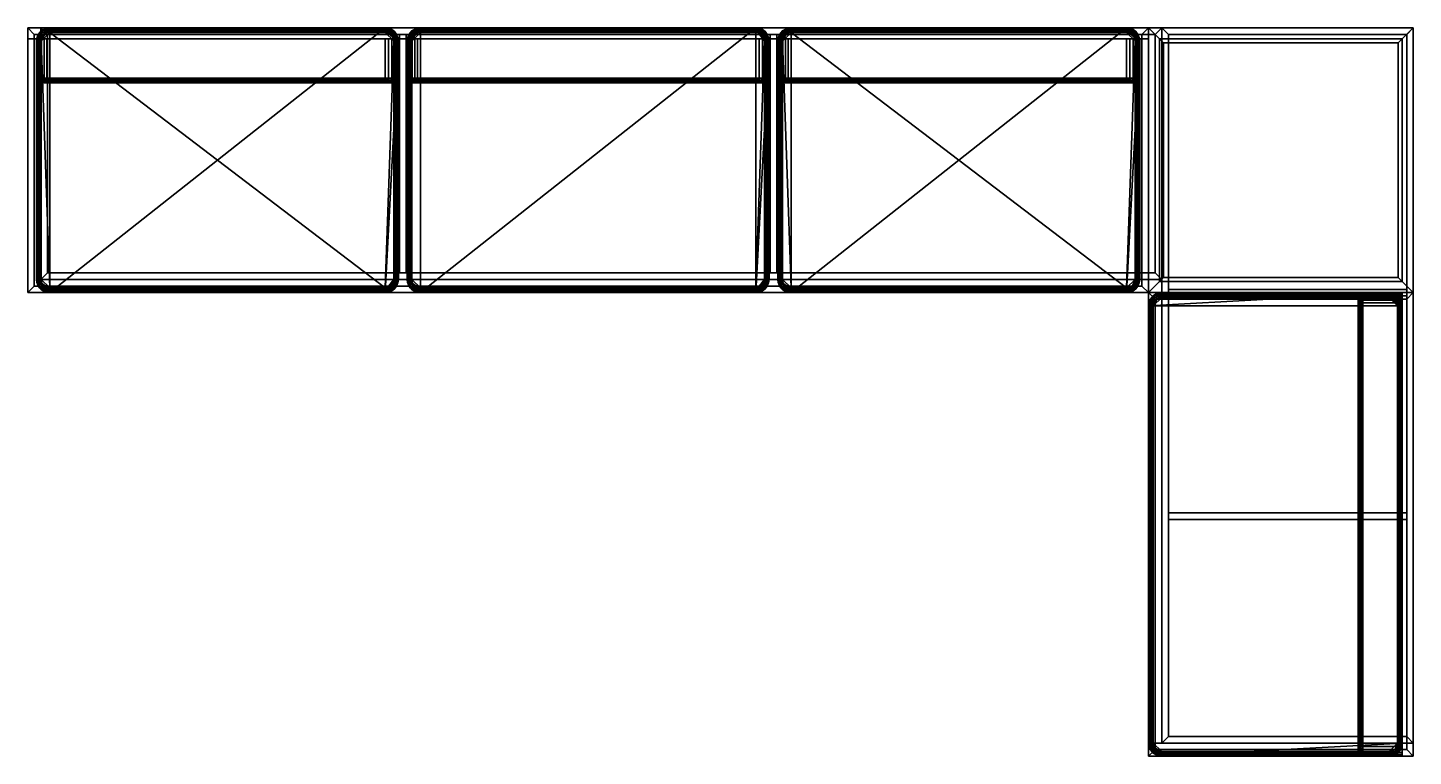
# Model space of a CAD drawing. Header units: millimetres. Extents: x -1220 to 1920, y -450 to 1200.
import ezdxf

# ---------------------------------------------------------------- set-up
doc = ezdxf.new("R2010")
doc.units = ezdxf.units.MM
doc.layers.add('I-FURN-PNLS', color=7, linetype='Continuous', lineweight=30)

# ---------------------------------------------------------------- blocks, each defined once
blk = doc.blocks.new('FamilyGeomCombination_9703-_3D_')
at = {"layer": 'I-FURN-PNLS', "color": 253, "true_color": 0xa8a8a8}
mesh = blk.add_polyface(dxfattribs=at)
corners = [(480, 1169.8, 400), (480.7, 1176.5, 400), (482.9, 1182.8, 400), (486.5, 1188.6, 400), (491.3, 1193.4, 400), (497, 1197, 400), (503.3, 1199.2, 400), (510, 1200, 400), (1270, 1200, 400), (1277.7, 1199, 400), (1285, 1196, 400), (1291.2, 1191.2, 400), (1296, 1185, 400), (1299, 1177.7, 400), (1300, 1170, 400), (1300, 630, 400), (1299, 622.3, 400), (1296, 615, 400), (1291.2, 608.8, 400), (1285, 604, 400), (1277.7, 601, 400), (1270, 600, 400), (510, 600, 400), (503.4, 600.7, 400), (497, 602.9, 400), (491.3, 606.5, 400), (486.6, 611.2, 400), (483, 616.8, 400), (480.8, 623.1, 400), (480, 629.8, 400)]
mesh.append_faces([[corners[k] for k in face] for face in [(21, 18, 19, 20), (3, 1, 2), (14, 11, 12, 13)]], dxfattribs={"vtx0": -1, "color": 253})
mesh.append_faces([[corners[k] for k in face] for face in [(9, 14, 8)]], dxfattribs={"vtx0": -1, "vtx1": -1, "color": 253})
mesh.append_faces([[corners[k] for k in face] for face in [(6, 0, 1, 5), (0, 6, 7)]], dxfattribs={"vtx0": -1, "vtx2": -1, "color": 253})
mesh.append_faces([[corners[k] for k in face] for face in [(22, 29, 0, 7)]], dxfattribs={"vtx0": -1, "vtx2": -1, "vtx3": -1, "color": 253})
mesh.append_faces([[corners[k] for k in face] for face in [(27, 23, 24, 25), (21, 14, 15, 16)]], dxfattribs={"vtx0": -1, "vtx3": -1, "color": 253})
mesh.append_faces([[corners[k] for k in face] for face in [(28, 29, 27)]], dxfattribs={"vtx1": -1, "color": 253})
mesh.append_faces([[corners[k] for k in face] for face in [(17, 18, 21, 16), (10, 11, 14, 9), (7, 8, 22)]], dxfattribs={"vtx1": -1, "vtx2": -1, "color": 253})
mesh.append_faces([[corners[k] for k in face] for face in [(22, 23, 27, 29), (21, 22, 8, 14)]], dxfattribs={"vtx1": -1, "vtx2": -1, "vtx3": -1, "color": 253})
mesh.append_faces([[corners[k] for k in face] for face in [(25, 26, 27)]], dxfattribs={"vtx2": -1, "color": 253})
mesh.append_faces([[corners[k] for k in face] for face in [(3, 4, 5, 1)]], dxfattribs={"vtx2": -1, "vtx3": -1, "color": 253})
mesh = blk.add_polyface(dxfattribs=at)
corners = [(510, 1200, 400), (503.3, 1199.2, 400), (497, 1197, 400), (491.3, 1193.4, 400), (486.5, 1188.6, 400), (482.9, 1182.8, 400), (480.7, 1176.5, 400), (480, 1169.8, 400), (480, 1169.8, 489.4), (480.7, 1176.5, 489.4), (482.9, 1182.8, 489.4), (486.5, 1188.6, 489.4), (491.3, 1193.4, 489.4), (497, 1197, 489.4), (503.3, 1199.2, 489.4), (510, 1200, 489.4)]
mesh.append_faces([[corners[k] for k in face] for face in [(9, 6, 7, 8)]], dxfattribs={"vtx0": -1, "color": 253})
mesh.append_faces([[corners[k] for k in face] for face in [(14, 1, 2, 13), (13, 2, 3, 12), (12, 3, 4, 11), (11, 4, 5, 10), (10, 5, 6, 9)]], dxfattribs={"vtx0": -1, "vtx2": -1, "color": 253})
mesh.append_faces([[corners[k] for k in face] for face in [(15, 0, 1, 14)]], dxfattribs={"vtx2": -1, "color": 253})
mesh = blk.add_polyface(dxfattribs=at)
corners = [(510, 1189.4, 500), (510, 1191.8, 499.7), (510, 1194, 498.9), (510, 1196, 497.7), (510, 1197.7, 496), (510, 1199, 494), (510, 1199.7, 491.8), (510, 1200, 489.4), (503.3, 1199.2, 489.4), (497, 1197, 489.4), (491.3, 1193.4, 489.4), (486.5, 1188.6, 489.4), (482.9, 1182.8, 489.4), (480.7, 1176.5, 489.4), (480, 1169.8, 489.4), (480.4, 1169.8, 492.1), (481.4, 1169.8, 494.7), (483.1, 1169.8, 496.9), (485.3, 1169.8, 498.6), (487.9, 1169.8, 499.6), (490.6, 1169.8, 500), (491.3, 1174.8, 500), (493.2, 1179.6, 500), (496.3, 1183.6, 500), (500.3, 1186.7, 500), (505, 1188.7, 500), (500.9, 1196.1, 496), (485, 1179.9, 496.8), (492.9, 1190.5, 497), (481.8, 1175.7, 494.4), (488.8, 1180.5, 499.1), (487.6, 1186.3, 495.9), (487.2, 1175.6, 499.2), (494.7, 1194.7, 493.8), (497.5, 1193.1, 497.4), (503.4, 1192.9, 499), (491.6, 1185.6, 498.9), (489.4, 1190.7, 493.3)]
mesh.append_faces([[corners[k] for k in face] for face in [(15, 13, 14)]], dxfattribs={"vtx0": -1, "color": 253})
mesh.append_faces([[corners[k] for k in face] for face in [(23, 36, 22), (1, 35, 0), (13, 29, 12), (5, 8, 4), (24, 36, 23), (22, 30, 21), (19, 32, 18), (25, 34, 24)]], dxfattribs={"vtx0": -1, "vtx1": -1, "color": 253})
mesh.append_faces([[corners[k] for k in face] for face in [(28, 36, 24), (34, 25, 35), (26, 35, 2), (36, 31, 30), (33, 28, 34), (8, 26, 4), (37, 28, 33), (22, 36, 30), (10, 37, 33), (27, 30, 31), (31, 37, 11), (30, 27, 32), (18, 32, 29), (26, 34, 35), (26, 33, 34), (32, 27, 29), (28, 31, 36), (12, 29, 27), (15, 29, 13), (30, 32, 21), (28, 24, 34), (33, 26, 9), (31, 28, 37), (27, 31, 12)]], dxfattribs={"vtx0": -1, "vtx1": -1, "vtx2": -1, "color": 253})
mesh.append_faces([[corners[k] for k in face] for face in [(26, 3, 4), (33, 9, 10), (32, 20, 21), (31, 11, 12)]], dxfattribs={"vtx0": -1, "vtx2": -1, "color": 253})
mesh.append_faces([[corners[k] for k in face] for face in [(2, 3, 26), (8, 9, 26), (25, 0, 35), (5, 6, 8), (19, 20, 32), (17, 18, 29), (1, 2, 35), (10, 11, 37), (15, 16, 29), (16, 17, 29)]], dxfattribs={"vtx1": -1, "vtx2": -1, "color": 253})
mesh.append_faces([[corners[k] for k in face] for face in [(6, 7, 8)]], dxfattribs={"vtx2": -1, "color": 253})
mesh = blk.add_polyface(dxfattribs=at)
corners = [(1270, 1200, 400), (510, 1200, 400), (510, 1200, 489.4), (1270, 1200, 489.4)]
mesh.append_faces([[corners[k] for k in face] for face in [(2, 3, 0, 1)]], dxfattribs={"color": 253})
mesh = blk.add_polyface(dxfattribs=at)
corners = [(1270, 1189.4, 500), (1270, 1192.1, 499.6), (1270, 1194.7, 498.6), (1270, 1196.9, 496.9), (1270, 1198.6, 494.7), (1270, 1199.6, 492.1), (1270, 1200, 489.4), (510, 1200, 489.4), (510, 1199.7, 491.8), (510, 1199, 494), (510, 1197.7, 496), (510, 1196, 497.7), (510, 1194, 498.9), (510, 1191.8, 499.7), (510, 1189.4, 500)]
mesh.append_faces([[corners[k] for k in face] for face in [(10, 4, 9), (9, 5, 8)]], dxfattribs={"vtx0": -1, "vtx1": -1, "color": 253})
mesh.append_faces([[corners[k] for k in face] for face in [(13, 0, 1), (12, 1, 2), (10, 3, 4), (9, 4, 5), (8, 5, 6), (3, 10, 11)]], dxfattribs={"vtx0": -1, "vtx2": -1, "color": 253})
mesh.append_faces([[corners[k] for k in face] for face in [(14, 0, 13)]], dxfattribs={"vtx1": -1, "color": 253})
mesh.append_faces([[corners[k] for k in face] for face in [(12, 13, 1), (11, 12, 2), (2, 3, 11)]], dxfattribs={"vtx1": -1, "vtx2": -1, "color": 253})
mesh.append_faces([[corners[k] for k in face] for face in [(6, 7, 8)]], dxfattribs={"vtx2": -1, "color": 253})
mesh = blk.add_polyface(dxfattribs=at)
corners = [(1300, 1170, 400), (1299, 1177.7, 400), (1296, 1185, 400), (1291.2, 1191.2, 400), (1285, 1196, 400), (1277.7, 1199, 400), (1270, 1200, 400), (1270, 1200, 489.4), (1277.7, 1199, 489.4), (1285, 1196, 489.4), (1291.2, 1191.2, 489.4), (1296, 1185, 489.4), (1299, 1177.7, 489.4), (1300, 1170, 489.4)]
mesh.append_faces([[corners[k] for k in face] for face in [(8, 5, 6, 7)]], dxfattribs={"vtx0": -1, "color": 253})
mesh.append_faces([[corners[k] for k in face] for face in [(11, 2, 3, 10), (9, 4, 5, 8), (4, 9, 10, 3)]], dxfattribs={"vtx0": -1, "vtx2": -1, "color": 253})
mesh.append_faces([[corners[k] for k in face] for face in [(11, 12, 1, 2)]], dxfattribs={"vtx1": -1, "vtx3": -1, "color": 253})
mesh.append_faces([[corners[k] for k in face] for face in [(12, 13, 0, 1)]], dxfattribs={"vtx3": -1, "color": 253})
mesh = blk.add_polyface(dxfattribs=at)
corners = [(1289.4, 1170, 500), (1292.1, 1170, 499.6), (1294.7, 1170, 498.6), (1296.9, 1170, 496.9), (1298.6, 1170, 494.7), (1299.6, 1170, 492.1), (1300, 1170, 489.4), (1299, 1177.7, 489.4), (1296, 1185, 489.4), (1291.2, 1191.2, 489.4), (1285, 1196, 489.4), (1277.7, 1199, 489.4), (1270, 1200, 489.4), (1270, 1199.6, 492.1), (1270, 1198.6, 494.7), (1270, 1196.9, 496.9), (1270, 1194.7, 498.6), (1270, 1192.1, 499.6), (1270, 1189.4, 500), (1275, 1188.7, 500), (1279.7, 1186.8, 500), (1283.7, 1183.7, 500), (1286.8, 1179.7, 500), (1288.7, 1175, 500), (1295, 1180.3, 496.7), (1280.3, 1195, 496.7), (1290, 1186.4, 497.8), (1296.7, 1175.5, 496.5), (1275.5, 1196.7, 496.5), (1291.1, 1180.6, 499.1), (1280.6, 1191.1, 499.1), (1286.7, 1192.1, 496), (1292.9, 1175.9, 499.1), (1275.9, 1192.9, 499.1), (1291.3, 1189.6, 494.1), (1293.7, 1185.2, 495.4), (1285.2, 1188.2, 499.1)]
mesh.append_faces([[corners[k] for k in face] for face in [(2, 32, 1), (15, 28, 14), (22, 26, 21), (9, 34, 8), (14, 11, 13), (21, 36, 20)]], dxfattribs={"vtx0": -1, "vtx1": -1, "color": 253})
mesh.append_faces([[corners[k] for k in face] for face in [(34, 9, 31), (2, 27, 32), (30, 33, 19), (35, 24, 8), (35, 8, 34), (30, 25, 33), (35, 29, 24), (35, 34, 26), (7, 27, 4), (24, 29, 32), (36, 30, 20), (26, 31, 36), (16, 33, 28), (31, 26, 34), (25, 31, 10), (27, 7, 24), (28, 33, 25), (11, 14, 28), (26, 29, 35), (29, 26, 22), (25, 30, 31), (23, 32, 29), (26, 36, 21), (24, 32, 27), (28, 25, 11), (30, 36, 31)]], dxfattribs={"vtx0": -1, "vtx1": -1, "vtx2": -1, "color": 253})
mesh.append_faces([[corners[k] for k in face] for face in [(27, 2, 3), (31, 9, 10), (33, 18, 19), (28, 15, 16), (25, 10, 11), (30, 19, 20)]], dxfattribs={"vtx0": -1, "vtx2": -1, "color": 253})
mesh.append_faces([[corners[k] for k in face] for face in [(16, 17, 33), (7, 8, 24), (0, 1, 32), (23, 0, 32), (4, 5, 7), (3, 4, 27), (17, 18, 33), (22, 23, 29)]], dxfattribs={"vtx1": -1, "vtx2": -1, "color": 253})
mesh.append_faces([[corners[k] for k in face] for face in [(5, 6, 7), (11, 12, 13)]], dxfattribs={"vtx2": -1, "color": 253})
mesh = blk.add_polyface(dxfattribs=at)
corners = [(480, 1169.8, 400), (480, 629.8, 400), (480, 629.8, 489.4), (480, 1169.8, 489.4)]
mesh.append_faces([[corners[k] for k in face] for face in [(2, 3, 0, 1)]], dxfattribs={"color": 253})
mesh = blk.add_polyface(dxfattribs=at)
corners = [(480, 629.8, 489.4), (480.3, 629.8, 491.8), (481, 629.8, 494), (482.3, 629.8, 496), (484, 629.8, 497.7), (486, 629.8, 498.9), (488.2, 629.8, 499.7), (490.6, 629.8, 500), (490.6, 1169.8, 500), (487.9, 1169.8, 499.6), (485.3, 1169.8, 498.6), (483.1, 1169.8, 496.9), (481.4, 1169.8, 494.7), (480.4, 1169.8, 492.1), (480, 1169.8, 489.4)]
mesh.append_faces([[corners[k] for k in face] for face in [(3, 12, 2), (2, 13, 1)]], dxfattribs={"vtx0": -1, "vtx1": -1, "color": 253})
mesh.append_faces([[corners[k] for k in face] for face in [(11, 3, 4)]], dxfattribs={"vtx0": -1, "vtx2": -1, "color": 253})
mesh.append_faces([[corners[k] for k in face] for face in [(7, 8, 6)]], dxfattribs={"vtx1": -1, "color": 253})
mesh.append_faces([[corners[k] for k in face] for face in [(9, 10, 5), (8, 9, 6), (5, 6, 9), (4, 5, 10), (10, 11, 4), (11, 12, 3), (13, 14, 1), (12, 13, 2)]], dxfattribs={"vtx1": -1, "vtx2": -1, "color": 253})
mesh.append_faces([[corners[k] for k in face] for face in [(14, 0, 1)]], dxfattribs={"vtx2": -1, "color": 253})
mesh = blk.add_polyface(dxfattribs=at)
corners = [(490.6, 629.8, 500), (491.3, 624.8, 500), (493.2, 620.2, 500), (496.3, 616.2, 500), (500.3, 613.1, 500), (505, 611.2, 500), (510, 610.6, 500), (1270, 610.6, 500), (1275, 611.3, 500), (1279.7, 613.2, 500), (1283.7, 616.3, 500), (1286.8, 620.3, 500), (1288.7, 625, 500), (1289.4, 630, 500), (1289.4, 1170, 500), (1288.7, 1175, 500), (1286.8, 1179.7, 500), (1283.7, 1183.7, 500), (1279.7, 1186.8, 500), (1275, 1188.7, 500), (1270, 1189.4, 500), (510, 1189.4, 500), (505, 1188.7, 500), (500.3, 1186.7, 500), (496.3, 1183.6, 500), (493.2, 1179.6, 500), (491.3, 1174.8, 500), (490.6, 1169.8, 500)]
mesh.append_faces([[corners[k] for k in face] for face in [(6, 3, 4, 5)]], dxfattribs={"vtx0": -1, "color": 253})
mesh.append_faces([[corners[k] for k in face] for face in [(3, 6, 2), (14, 7, 13)]], dxfattribs={"vtx0": -1, "vtx1": -1, "color": 253})
mesh.append_faces([[corners[k] for k in face] for face in [(21, 27, 6, 7)]], dxfattribs={"vtx0": -1, "vtx1": -1, "vtx3": -1, "color": 253})
mesh.append_faces([[corners[k] for k in face] for face in [(27, 23, 24), (6, 27, 0)]], dxfattribs={"vtx0": -1, "vtx2": -1, "color": 253})
mesh.append_faces([[corners[k] for k in face] for face in [(27, 21, 22, 23), (6, 0, 1, 2)]], dxfattribs={"vtx0": -1, "vtx3": -1, "color": 253})
mesh.append_faces([[corners[k] for k in face] for face in [(18, 19, 16, 17)]], dxfattribs={"vtx1": -1, "color": 253})
mesh.append_faces([[corners[k] for k in face] for face in [(20, 21, 7, 14), (19, 20, 14, 16), (9, 10, 13, 7)]], dxfattribs={"vtx1": -1, "vtx2": -1, "vtx3": -1, "color": 253})
mesh.append_faces([[corners[k] for k in face] for face in [(25, 26, 27, 24), (14, 15, 16), (11, 12, 13, 10), (7, 8, 9)]], dxfattribs={"vtx2": -1, "color": 253})
mesh = blk.add_polyface(dxfattribs=at)
corners = [(1289.4, 630, 500), (1292.1, 630, 499.6), (1294.7, 630, 498.6), (1296.9, 630, 496.9), (1298.6, 630, 494.7), (1299.6, 630, 492.1), (1300, 630, 489.4), (1300, 1170, 489.4), (1299.6, 1170, 492.1), (1298.6, 1170, 494.7), (1296.9, 1170, 496.9), (1294.7, 1170, 498.6), (1292.1, 1170, 499.6), (1289.4, 1170, 500)]
mesh.append_faces([[corners[k] for k in face] for face in [(8, 5, 6, 7)]], dxfattribs={"vtx0": -1, "color": 253})
mesh.append_faces([[corners[k] for k in face] for face in [(12, 1, 2, 11), (11, 2, 3, 10), (9, 4, 5, 8), (4, 9, 10, 3)]], dxfattribs={"vtx0": -1, "vtx2": -1, "color": 253})
mesh.append_faces([[corners[k] for k in face] for face in [(13, 0, 1, 12)]], dxfattribs={"vtx2": -1, "color": 253})
mesh = blk.add_polyface(dxfattribs=at)
corners = [(1300, 630, 400), (1300, 1170, 400), (1300, 1170, 489.4), (1300, 630, 489.4)]
mesh.append_faces([[corners[k] for k in face] for face in [(2, 3, 0, 1)]], dxfattribs={"color": 253})
mesh = blk.add_polyface(dxfattribs=at)
corners = [(480, 629.8, 400), (480.8, 623.1, 400), (483, 616.8, 400), (486.6, 611.2, 400), (491.3, 606.5, 400), (497, 602.9, 400), (503.4, 600.7, 400), (510, 600, 400), (510, 600, 489.4), (503.4, 600.7, 489.4), (497, 602.9, 489.4), (491.3, 606.5, 489.4), (486.6, 611.2, 489.4), (483, 616.8, 489.4), (480.8, 623.1, 489.4), (480, 629.8, 489.4)]
mesh.append_faces([[corners[k] for k in face] for face in [(9, 6, 7, 8)]], dxfattribs={"vtx0": -1, "color": 253})
mesh.append_faces([[corners[k] for k in face] for face in [(14, 1, 2, 13), (13, 2, 3, 12), (12, 3, 4, 11), (11, 4, 5, 10), (10, 5, 6, 9)]], dxfattribs={"vtx0": -1, "vtx2": -1, "color": 253})
mesh.append_faces([[corners[k] for k in face] for face in [(0, 1, 14, 15)]], dxfattribs={"vtx1": -1, "color": 253})
mesh = blk.add_polyface(dxfattribs=at)
corners = [(510, 600, 489.4), (510, 600.4, 492.1), (510, 601.4, 494.7), (510, 603.1, 496.9), (510, 605.3, 498.6), (510, 607.9, 499.6), (510, 610.6, 500), (505, 611.2, 500), (500.3, 613.1, 500), (496.3, 616.2, 500), (493.2, 620.2, 500), (491.3, 624.8, 500), (490.6, 629.8, 500), (488.2, 629.8, 499.7), (486, 629.8, 498.9), (484, 629.8, 497.7), (482.3, 629.8, 496), (481, 629.8, 494), (480.3, 629.8, 491.8), (480, 629.8, 489.4), (480.8, 623.1, 489.4), (483, 616.8, 489.4), (486.6, 611.2, 489.4), (491.3, 606.5, 489.4), (497, 602.9, 489.4), (503.4, 600.7, 489.4), (483.9, 620.8, 496), (500, 604.9, 496.8), (489.4, 612.8, 497), (504.1, 601.8, 494.4), (499.4, 608.8, 499.1), (493.6, 607.6, 495.9), (504.2, 607.2, 499.2), (485.3, 614.6, 493.8), (486.8, 617.4, 497.4), (487.1, 623.3, 499), (494.3, 611.5, 498.9), (489.2, 609.4, 493.3)]
mesh.append_faces([[corners[k] for k in face] for face in [(1, 25, 0)]], dxfattribs={"vtx0": -1, "color": 253})
mesh.append_faces([[corners[k] for k in face] for face in [(9, 36, 8), (13, 35, 12), (25, 29, 24), (17, 20, 16), (10, 36, 9), (8, 30, 7), (5, 32, 4), (11, 34, 10)]], dxfattribs={"vtx0": -1, "vtx1": -1, "color": 253})
mesh.append_faces([[corners[k] for k in face] for face in [(28, 36, 10), (34, 11, 35), (26, 35, 14), (36, 31, 30), (33, 28, 34), (20, 26, 16), (37, 28, 33), (8, 36, 30), (22, 37, 33), (27, 30, 31), (31, 37, 23), (30, 27, 32), (4, 32, 29), (26, 34, 35), (26, 33, 34), (32, 27, 29), (28, 31, 36), (24, 29, 27), (1, 29, 25), (30, 32, 7), (28, 10, 34), (33, 26, 21), (31, 28, 37), (27, 31, 24)]], dxfattribs={"vtx0": -1, "vtx1": -1, "vtx2": -1, "color": 253})
mesh.append_faces([[corners[k] for k in face] for face in [(26, 15, 16), (33, 21, 22), (32, 6, 7), (31, 23, 24)]], dxfattribs={"vtx0": -1, "vtx2": -1, "color": 253})
mesh.append_faces([[corners[k] for k in face] for face in [(14, 15, 26), (20, 21, 26), (11, 12, 35), (17, 18, 20), (5, 6, 32), (3, 4, 29), (13, 14, 35), (22, 23, 37), (1, 2, 29), (2, 3, 29)]], dxfattribs={"vtx1": -1, "vtx2": -1, "color": 253})
mesh.append_faces([[corners[k] for k in face] for face in [(18, 19, 20)]], dxfattribs={"vtx2": -1, "color": 253})
mesh = blk.add_polyface(dxfattribs=at)
corners = [(1270, 600, 400), (1277.7, 601, 400), (1285, 604, 400), (1291.2, 608.8, 400), (1296, 615, 400), (1299, 622.3, 400), (1300, 630, 400), (1300, 630, 489.4), (1299, 622.3, 489.4), (1296, 615, 489.4), (1291.2, 608.8, 489.4), (1285, 604, 489.4), (1277.7, 601, 489.4), (1270, 600, 489.4)]
mesh.append_faces([[corners[k] for k in face] for face in [(8, 5, 6, 7)]], dxfattribs={"vtx0": -1, "color": 253})
mesh.append_faces([[corners[k] for k in face] for face in [(12, 1, 2, 11), (11, 2, 3, 10), (9, 4, 5, 8), (4, 9, 10, 3)]], dxfattribs={"vtx0": -1, "vtx2": -1, "color": 253})
mesh.append_faces([[corners[k] for k in face] for face in [(13, 0, 1, 12)]], dxfattribs={"vtx2": -1, "color": 253})
mesh = blk.add_polyface(dxfattribs=at)
corners = [(1270, 610.6, 500), (1270, 607.9, 499.6), (1270, 605.3, 498.6), (1270, 603.1, 496.9), (1270, 601.4, 494.7), (1270, 600.4, 492.1), (1270, 600, 489.4), (1277.7, 601, 489.4), (1285, 604, 489.4), (1291.2, 608.8, 489.4), (1296, 615, 489.4), (1299, 622.3, 489.4), (1300, 630, 489.4), (1299.6, 630, 492.1), (1298.6, 630, 494.7), (1296.9, 630, 496.9), (1294.7, 630, 498.6), (1292.1, 630, 499.6), (1289.4, 630, 500), (1288.7, 625, 500), (1286.8, 620.3, 500), (1283.7, 616.3, 500), (1279.7, 613.2, 500), (1275, 611.3, 500), (1280.3, 605, 496.7), (1295, 619.7, 496.7), (1286.4, 610, 497.8), (1275.5, 603.3, 496.5), (1296.7, 624.5, 496.5), (1280.6, 608.9, 499.1), (1291.1, 619.4, 499.1), (1292.1, 613.3, 496), (1275.9, 607.1, 499.1), (1292.9, 624.1, 499.1), (1289.6, 608.7, 494.1), (1285.2, 606.3, 495.4), (1288.2, 614.8, 499.1)]
mesh.append_faces([[corners[k] for k in face] for face in [(2, 32, 1), (15, 28, 14), (22, 26, 21), (9, 34, 8), (14, 11, 13), (21, 36, 20)]], dxfattribs={"vtx0": -1, "vtx1": -1, "color": 253})
mesh.append_faces([[corners[k] for k in face] for face in [(34, 9, 31), (2, 27, 32), (30, 33, 19), (35, 24, 8), (35, 8, 34), (30, 25, 33), (35, 29, 24), (35, 34, 26), (7, 27, 4), (24, 29, 32), (36, 30, 20), (26, 31, 36), (16, 33, 28), (31, 26, 34), (25, 31, 10), (27, 7, 24), (28, 33, 25), (11, 14, 28), (26, 29, 35), (29, 26, 22), (25, 30, 31), (23, 32, 29), (26, 36, 21), (24, 32, 27), (28, 25, 11), (30, 36, 31)]], dxfattribs={"vtx0": -1, "vtx1": -1, "vtx2": -1, "color": 253})
mesh.append_faces([[corners[k] for k in face] for face in [(27, 2, 3), (31, 9, 10), (33, 18, 19), (28, 15, 16), (25, 10, 11), (30, 19, 20)]], dxfattribs={"vtx0": -1, "vtx2": -1, "color": 253})
mesh.append_faces([[corners[k] for k in face] for face in [(16, 17, 33), (7, 8, 24), (0, 1, 32), (23, 0, 32), (4, 5, 7), (3, 4, 27), (17, 18, 33), (22, 23, 29)]], dxfattribs={"vtx1": -1, "vtx2": -1, "color": 253})
mesh.append_faces([[corners[k] for k in face] for face in [(5, 6, 7), (11, 12, 13)]], dxfattribs={"vtx2": -1, "color": 253})
mesh = blk.add_polyface(dxfattribs=at)
corners = [(510, 610.6, 500), (510, 607.9, 499.6), (510, 605.3, 498.6), (510, 603.1, 496.9), (510, 601.4, 494.7), (510, 600.4, 492.1), (510, 600, 489.4), (1270, 600, 489.4), (1270, 600.4, 492.1), (1270, 601.4, 494.7), (1270, 603.1, 496.9), (1270, 605.3, 498.6), (1270, 607.9, 499.6), (1270, 610.6, 500)]
mesh.append_faces([[corners[k] for k in face] for face in [(8, 5, 6, 7)]], dxfattribs={"vtx0": -1, "color": 253})
mesh.append_faces([[corners[k] for k in face] for face in [(12, 1, 2, 11), (3, 10, 11, 2), (9, 4, 5, 8), (4, 9, 10, 3)]], dxfattribs={"vtx0": -1, "vtx2": -1, "color": 253})
mesh.append_faces([[corners[k] for k in face] for face in [(13, 0, 1, 12)]], dxfattribs={"vtx2": -1, "color": 253})
mesh = blk.add_polyface(dxfattribs=at)
corners = [(510, 600, 400), (1270, 600, 400), (1270, 600, 489.4), (510, 600, 489.4)]
mesh.append_faces([[corners[k] for k in face] for face in [(2, 3, 0, 1)]], dxfattribs={"color": 253})
blk = doc.blocks.new('FamilyGeomCombination_21832-_3D_')
at = {"layer": 'I-FURN-PNLS', "color": 253, "true_color": 0xa8a8a8}
mesh = blk.add_polyface(dxfattribs=at)
corners = [(-360, 1169.8, 400), (-359.3, 1176.5, 400), (-357.1, 1182.8, 400), (-353.5, 1188.6, 400), (-348.7, 1193.4, 400), (-343, 1197, 400), (-336.7, 1199.2, 400), (-330, 1200, 400), (430, 1200, 400), (437.7, 1199, 400), (445, 1196, 400), (451.2, 1191.2, 400), (456, 1185, 400), (459, 1177.7, 400), (460, 1170, 400), (460, 630, 400), (459, 622.3, 400), (456, 615, 400), (451.2, 608.8, 400), (445, 604, 400), (437.7, 601, 400), (430, 600, 400), (-330, 600, 400), (-336.6, 600.7, 400), (-343, 602.9, 400), (-348.7, 606.5, 400), (-353.4, 611.2, 400), (-357, 616.8, 400), (-359.2, 623.1, 400), (-360, 629.8, 400)]
mesh.append_faces([[corners[k] for k in face] for face in [(21, 18, 19, 20), (3, 1, 2), (14, 11, 12, 13)]], dxfattribs={"vtx0": -1, "color": 253})
mesh.append_faces([[corners[k] for k in face] for face in [(9, 14, 8)]], dxfattribs={"vtx0": -1, "vtx1": -1, "color": 253})
mesh.append_faces([[corners[k] for k in face] for face in [(6, 0, 1, 5), (0, 6, 7)]], dxfattribs={"vtx0": -1, "vtx2": -1, "color": 253})
mesh.append_faces([[corners[k] for k in face] for face in [(22, 29, 0, 7)]], dxfattribs={"vtx0": -1, "vtx2": -1, "vtx3": -1, "color": 253})
mesh.append_faces([[corners[k] for k in face] for face in [(27, 23, 24, 25), (21, 14, 15, 16)]], dxfattribs={"vtx0": -1, "vtx3": -1, "color": 253})
mesh.append_faces([[corners[k] for k in face] for face in [(28, 29, 27)]], dxfattribs={"vtx1": -1, "color": 253})
mesh.append_faces([[corners[k] for k in face] for face in [(17, 18, 21, 16), (10, 11, 14, 9), (7, 8, 22)]], dxfattribs={"vtx1": -1, "vtx2": -1, "color": 253})
mesh.append_faces([[corners[k] for k in face] for face in [(22, 23, 27, 29), (21, 22, 8, 14)]], dxfattribs={"vtx1": -1, "vtx2": -1, "vtx3": -1, "color": 253})
mesh.append_faces([[corners[k] for k in face] for face in [(25, 26, 27)]], dxfattribs={"vtx2": -1, "color": 253})
mesh.append_faces([[corners[k] for k in face] for face in [(3, 4, 5, 1)]], dxfattribs={"vtx2": -1, "vtx3": -1, "color": 253})
mesh = blk.add_polyface(dxfattribs=at)
corners = [(-330, 1200, 400), (-336.7, 1199.2, 400), (-343, 1197, 400), (-348.7, 1193.4, 400), (-353.5, 1188.6, 400), (-357.1, 1182.8, 400), (-359.3, 1176.5, 400), (-360, 1169.8, 400), (-360, 1169.8, 489.4), (-359.3, 1176.5, 489.4), (-357.1, 1182.8, 489.4), (-353.5, 1188.6, 489.4), (-348.7, 1193.4, 489.4), (-343, 1197, 489.4), (-336.7, 1199.2, 489.4), (-330, 1200, 489.4)]
mesh.append_faces([[corners[k] for k in face] for face in [(9, 6, 7, 8)]], dxfattribs={"vtx0": -1, "color": 253})
mesh.append_faces([[corners[k] for k in face] for face in [(14, 1, 2, 13), (13, 2, 3, 12), (12, 3, 4, 11), (11, 4, 5, 10), (10, 5, 6, 9)]], dxfattribs={"vtx0": -1, "vtx2": -1, "color": 253})
mesh.append_faces([[corners[k] for k in face] for face in [(15, 0, 1, 14)]], dxfattribs={"vtx2": -1, "color": 253})
mesh = blk.add_polyface(dxfattribs=at)
corners = [(-330, 1189.4, 500), (-330, 1191.8, 499.7), (-330, 1194, 498.9), (-330, 1196, 497.7), (-330, 1197.7, 496), (-330, 1199, 494), (-330, 1199.7, 491.8), (-330, 1200, 489.4), (-336.7, 1199.2, 489.4), (-343, 1197, 489.4), (-348.7, 1193.4, 489.4), (-353.5, 1188.6, 489.4), (-357.1, 1182.8, 489.4), (-359.3, 1176.5, 489.4), (-360, 1169.8, 489.4), (-359.6, 1169.8, 492.1), (-358.6, 1169.8, 494.7), (-356.9, 1169.8, 496.9), (-354.7, 1169.8, 498.6), (-352.1, 1169.8, 499.6), (-349.4, 1169.8, 500), (-348.7, 1174.8, 500), (-346.8, 1179.6, 500), (-343.7, 1183.6, 500), (-339.7, 1186.7, 500), (-335, 1188.7, 500), (-339.1, 1196.1, 496), (-355, 1179.9, 496.8), (-347.1, 1190.5, 497), (-358.2, 1175.7, 494.4), (-351.2, 1180.5, 499.1), (-352.4, 1186.3, 495.9), (-352.8, 1175.6, 499.2), (-345.3, 1194.7, 493.8), (-342.5, 1193.1, 497.4), (-336.6, 1192.9, 499), (-348.4, 1185.6, 498.9), (-350.6, 1190.7, 493.3)]
mesh.append_faces([[corners[k] for k in face] for face in [(15, 13, 14)]], dxfattribs={"vtx0": -1, "color": 253})
mesh.append_faces([[corners[k] for k in face] for face in [(23, 36, 22), (1, 35, 0), (13, 29, 12), (5, 8, 4), (24, 36, 23), (22, 30, 21), (19, 32, 18), (25, 34, 24)]], dxfattribs={"vtx0": -1, "vtx1": -1, "color": 253})
mesh.append_faces([[corners[k] for k in face] for face in [(28, 36, 24), (34, 25, 35), (26, 35, 2), (36, 31, 30), (33, 28, 34), (8, 26, 4), (37, 28, 33), (22, 36, 30), (10, 37, 33), (27, 30, 31), (31, 37, 11), (30, 27, 32), (18, 32, 29), (26, 34, 35), (26, 33, 34), (32, 27, 29), (28, 31, 36), (12, 29, 27), (15, 29, 13), (30, 32, 21), (28, 24, 34), (33, 26, 9), (31, 28, 37), (27, 31, 12)]], dxfattribs={"vtx0": -1, "vtx1": -1, "vtx2": -1, "color": 253})
mesh.append_faces([[corners[k] for k in face] for face in [(26, 3, 4), (33, 9, 10), (32, 20, 21), (31, 11, 12)]], dxfattribs={"vtx0": -1, "vtx2": -1, "color": 253})
mesh.append_faces([[corners[k] for k in face] for face in [(2, 3, 26), (8, 9, 26), (25, 0, 35), (5, 6, 8), (19, 20, 32), (17, 18, 29), (1, 2, 35), (10, 11, 37), (15, 16, 29), (16, 17, 29)]], dxfattribs={"vtx1": -1, "vtx2": -1, "color": 253})
mesh.append_faces([[corners[k] for k in face] for face in [(6, 7, 8)]], dxfattribs={"vtx2": -1, "color": 253})
mesh = blk.add_polyface(dxfattribs=at)
corners = [(430, 1200, 400), (-330, 1200, 400), (-330, 1200, 489.4), (430, 1200, 489.4)]
mesh.append_faces([[corners[k] for k in face] for face in [(2, 3, 0, 1)]], dxfattribs={"color": 253})
mesh = blk.add_polyface(dxfattribs=at)
corners = [(430, 1189.4, 500), (430, 1192.1, 499.6), (430, 1194.7, 498.6), (430, 1196.9, 496.9), (430, 1198.6, 494.7), (430, 1199.6, 492.1), (430, 1200, 489.4), (-330, 1200, 489.4), (-330, 1199.7, 491.8), (-330, 1199, 494), (-330, 1197.7, 496), (-330, 1196, 497.7), (-330, 1194, 498.9), (-330, 1191.8, 499.7), (-330, 1189.4, 500)]
mesh.append_faces([[corners[k] for k in face] for face in [(10, 4, 9), (9, 5, 8)]], dxfattribs={"vtx0": -1, "vtx1": -1, "color": 253})
mesh.append_faces([[corners[k] for k in face] for face in [(13, 0, 1), (12, 1, 2), (10, 3, 4), (9, 4, 5), (8, 5, 6), (3, 10, 11)]], dxfattribs={"vtx0": -1, "vtx2": -1, "color": 253})
mesh.append_faces([[corners[k] for k in face] for face in [(14, 0, 13)]], dxfattribs={"vtx1": -1, "color": 253})
mesh.append_faces([[corners[k] for k in face] for face in [(12, 13, 1), (11, 12, 2), (2, 3, 11)]], dxfattribs={"vtx1": -1, "vtx2": -1, "color": 253})
mesh.append_faces([[corners[k] for k in face] for face in [(6, 7, 8)]], dxfattribs={"vtx2": -1, "color": 253})
mesh = blk.add_polyface(dxfattribs=at)
corners = [(460, 1170, 400), (459, 1177.7, 400), (456, 1185, 400), (451.2, 1191.2, 400), (445, 1196, 400), (437.7, 1199, 400), (430, 1200, 400), (430, 1200, 489.4), (437.7, 1199, 489.4), (445, 1196, 489.4), (451.2, 1191.2, 489.4), (456, 1185, 489.4), (459, 1177.7, 489.4), (460, 1170, 489.4)]
mesh.append_faces([[corners[k] for k in face] for face in [(8, 5, 6, 7)]], dxfattribs={"vtx0": -1, "color": 253})
mesh.append_faces([[corners[k] for k in face] for face in [(11, 2, 3, 10), (9, 4, 5, 8), (4, 9, 10, 3)]], dxfattribs={"vtx0": -1, "vtx2": -1, "color": 253})
mesh.append_faces([[corners[k] for k in face] for face in [(11, 12, 1, 2)]], dxfattribs={"vtx1": -1, "vtx3": -1, "color": 253})
mesh.append_faces([[corners[k] for k in face] for face in [(12, 13, 0, 1)]], dxfattribs={"vtx3": -1, "color": 253})
mesh = blk.add_polyface(dxfattribs=at)
corners = [(449.4, 1170, 500), (452.1, 1170, 499.6), (454.7, 1170, 498.6), (456.9, 1170, 496.9), (458.6, 1170, 494.7), (459.6, 1170, 492.1), (460, 1170, 489.4), (459, 1177.7, 489.4), (456, 1185, 489.4), (451.2, 1191.2, 489.4), (445, 1196, 489.4), (437.7, 1199, 489.4), (430, 1200, 489.4), (430, 1199.6, 492.1), (430, 1198.6, 494.7), (430, 1196.9, 496.9), (430, 1194.7, 498.6), (430, 1192.1, 499.6), (430, 1189.4, 500), (435, 1188.7, 500), (439.7, 1186.8, 500), (443.7, 1183.7, 500), (446.8, 1179.7, 500), (448.7, 1175, 500), (455, 1180.3, 496.7), (440.3, 1195, 496.7), (450, 1186.4, 497.8), (456.7, 1175.5, 496.5), (435.5, 1196.7, 496.5), (451.1, 1180.6, 499.1), (440.6, 1191.1, 499.1), (446.7, 1192.1, 496), (452.9, 1175.9, 499.1), (435.9, 1192.9, 499.1), (451.3, 1189.6, 494.1), (453.7, 1185.2, 495.4), (445.2, 1188.2, 499.1)]
mesh.append_faces([[corners[k] for k in face] for face in [(2, 32, 1), (15, 28, 14), (22, 26, 21), (9, 34, 8), (14, 11, 13), (21, 36, 20)]], dxfattribs={"vtx0": -1, "vtx1": -1, "color": 253})
mesh.append_faces([[corners[k] for k in face] for face in [(34, 9, 31), (2, 27, 32), (30, 33, 19), (35, 24, 8), (35, 8, 34), (30, 25, 33), (35, 29, 24), (35, 34, 26), (7, 27, 4), (24, 29, 32), (36, 30, 20), (26, 31, 36), (16, 33, 28), (31, 26, 34), (25, 31, 10), (27, 7, 24), (28, 33, 25), (11, 14, 28), (26, 29, 35), (29, 26, 22), (25, 30, 31), (23, 32, 29), (26, 36, 21), (24, 32, 27), (28, 25, 11), (30, 36, 31)]], dxfattribs={"vtx0": -1, "vtx1": -1, "vtx2": -1, "color": 253})
mesh.append_faces([[corners[k] for k in face] for face in [(27, 2, 3), (31, 9, 10), (33, 18, 19), (28, 15, 16), (25, 10, 11), (30, 19, 20)]], dxfattribs={"vtx0": -1, "vtx2": -1, "color": 253})
mesh.append_faces([[corners[k] for k in face] for face in [(16, 17, 33), (7, 8, 24), (0, 1, 32), (23, 0, 32), (4, 5, 7), (3, 4, 27), (17, 18, 33), (22, 23, 29)]], dxfattribs={"vtx1": -1, "vtx2": -1, "color": 253})
mesh.append_faces([[corners[k] for k in face] for face in [(5, 6, 7), (11, 12, 13)]], dxfattribs={"vtx2": -1, "color": 253})
mesh = blk.add_polyface(dxfattribs=at)
corners = [(-360, 1169.8, 400), (-360, 629.8, 400), (-360, 629.8, 489.4), (-360, 1169.8, 489.4)]
mesh.append_faces([[corners[k] for k in face] for face in [(2, 3, 0, 1)]], dxfattribs={"color": 253})
mesh = blk.add_polyface(dxfattribs=at)
corners = [(-360, 629.8, 489.4), (-359.7, 629.8, 491.8), (-359, 629.8, 494), (-357.7, 629.8, 496), (-356, 629.8, 497.7), (-354, 629.8, 498.9), (-351.8, 629.8, 499.7), (-349.4, 629.8, 500), (-349.4, 1169.8, 500), (-352.1, 1169.8, 499.6), (-354.7, 1169.8, 498.6), (-356.9, 1169.8, 496.9), (-358.6, 1169.8, 494.7), (-359.6, 1169.8, 492.1), (-360, 1169.8, 489.4)]
mesh.append_faces([[corners[k] for k in face] for face in [(3, 12, 2), (2, 13, 1)]], dxfattribs={"vtx0": -1, "vtx1": -1, "color": 253})
mesh.append_faces([[corners[k] for k in face] for face in [(11, 3, 4)]], dxfattribs={"vtx0": -1, "vtx2": -1, "color": 253})
mesh.append_faces([[corners[k] for k in face] for face in [(7, 8, 6)]], dxfattribs={"vtx1": -1, "color": 253})
mesh.append_faces([[corners[k] for k in face] for face in [(9, 10, 5), (8, 9, 6), (5, 6, 9), (4, 5, 10), (10, 11, 4), (11, 12, 3), (13, 14, 1), (12, 13, 2)]], dxfattribs={"vtx1": -1, "vtx2": -1, "color": 253})
mesh.append_faces([[corners[k] for k in face] for face in [(14, 0, 1)]], dxfattribs={"vtx2": -1, "color": 253})
mesh = blk.add_polyface(dxfattribs=at)
corners = [(-349.4, 629.8, 500), (-348.7, 624.8, 500), (-346.8, 620.2, 500), (-343.7, 616.2, 500), (-339.7, 613.1, 500), (-335, 611.2, 500), (-330, 610.6, 500), (430, 610.6, 500), (435, 611.3, 500), (439.7, 613.2, 500), (443.7, 616.3, 500), (446.8, 620.3, 500), (448.7, 625, 500), (449.4, 630, 500), (449.4, 1170, 500), (448.7, 1175, 500), (446.8, 1179.7, 500), (443.7, 1183.7, 500), (439.7, 1186.8, 500), (435, 1188.7, 500), (430, 1189.4, 500), (-330, 1189.4, 500), (-335, 1188.7, 500), (-339.7, 1186.7, 500), (-343.7, 1183.6, 500), (-346.8, 1179.6, 500), (-348.7, 1174.8, 500), (-349.4, 1169.8, 500)]
mesh.append_faces([[corners[k] for k in face] for face in [(6, 3, 4, 5)]], dxfattribs={"vtx0": -1, "color": 253})
mesh.append_faces([[corners[k] for k in face] for face in [(3, 6, 2)]], dxfattribs={"vtx0": -1, "vtx1": -1, "color": 253})
mesh.append_faces([[corners[k] for k in face] for face in [(6, 21, 27, 0)]], dxfattribs={"vtx0": -1, "vtx1": -1, "vtx3": -1, "color": 253})
mesh.append_faces([[corners[k] for k in face] for face in [(27, 23, 24), (7, 20, 21, 6)]], dxfattribs={"vtx0": -1, "vtx2": -1, "color": 253})
mesh.append_faces([[corners[k] for k in face] for face in [(14, 19, 20, 7)]], dxfattribs={"vtx0": -1, "vtx2": -1, "vtx3": -1, "color": 253})
mesh.append_faces([[corners[k] for k in face] for face in [(27, 21, 22, 23), (6, 0, 1, 2), (13, 8, 9, 10)]], dxfattribs={"vtx0": -1, "vtx3": -1, "color": 253})
mesh.append_faces([[corners[k] for k in face] for face in [(7, 8, 13, 14)]], dxfattribs={"vtx1": -1, "vtx3": -1, "color": 253})
mesh.append_faces([[corners[k] for k in face] for face in [(25, 26, 27, 24), (15, 16, 17, 14), (11, 12, 13, 10)]], dxfattribs={"vtx2": -1, "color": 253})
mesh.append_faces([[corners[k] for k in face] for face in [(17, 18, 19, 14)]], dxfattribs={"vtx2": -1, "vtx3": -1, "color": 253})
mesh = blk.add_polyface(dxfattribs=at)
corners = [(449.4, 630, 500), (452.1, 630, 499.6), (454.7, 630, 498.6), (456.9, 630, 496.9), (458.6, 630, 494.7), (459.6, 630, 492.1), (460, 630, 489.4), (460, 1170, 489.4), (459.6, 1170, 492.1), (458.6, 1170, 494.7), (456.9, 1170, 496.9), (454.7, 1170, 498.6), (452.1, 1170, 499.6), (449.4, 1170, 500)]
mesh.append_faces([[corners[k] for k in face] for face in [(8, 5, 6, 7)]], dxfattribs={"vtx0": -1, "color": 253})
mesh.append_faces([[corners[k] for k in face] for face in [(12, 1, 2, 11), (11, 2, 3, 10), (9, 4, 5, 8), (4, 9, 10, 3)]], dxfattribs={"vtx0": -1, "vtx2": -1, "color": 253})
mesh.append_faces([[corners[k] for k in face] for face in [(13, 0, 1, 12)]], dxfattribs={"vtx2": -1, "color": 253})
mesh = blk.add_polyface(dxfattribs=at)
corners = [(460, 630, 400), (460, 1170, 400), (460, 1170, 489.4), (460, 630, 489.4)]
mesh.append_faces([[corners[k] for k in face] for face in [(2, 3, 0, 1)]], dxfattribs={"color": 253})
mesh = blk.add_polyface(dxfattribs=at)
corners = [(-360, 629.8, 400), (-359.2, 623.1, 400), (-357, 616.8, 400), (-353.4, 611.2, 400), (-348.7, 606.5, 400), (-343, 602.9, 400), (-336.6, 600.7, 400), (-330, 600, 400), (-330, 600, 489.4), (-336.6, 600.7, 489.4), (-343, 602.9, 489.4), (-348.7, 606.5, 489.4), (-353.4, 611.2, 489.4), (-357, 616.8, 489.4), (-359.2, 623.1, 489.4), (-360, 629.8, 489.4)]
mesh.append_faces([[corners[k] for k in face] for face in [(9, 6, 7, 8)]], dxfattribs={"vtx0": -1, "color": 253})
mesh.append_faces([[corners[k] for k in face] for face in [(14, 1, 2, 13), (13, 2, 3, 12), (12, 3, 4, 11), (11, 4, 5, 10), (10, 5, 6, 9)]], dxfattribs={"vtx0": -1, "vtx2": -1, "color": 253})
mesh.append_faces([[corners[k] for k in face] for face in [(0, 1, 14, 15)]], dxfattribs={"vtx1": -1, "color": 253})
mesh = blk.add_polyface(dxfattribs=at)
corners = [(-330, 600, 489.4), (-330, 600.4, 492.1), (-330, 601.4, 494.7), (-330, 603.1, 496.9), (-330, 605.3, 498.6), (-330, 607.9, 499.6), (-330, 610.6, 500), (-335, 611.2, 500), (-339.7, 613.1, 500), (-343.7, 616.2, 500), (-346.8, 620.2, 500), (-348.7, 624.8, 500), (-349.4, 629.8, 500), (-351.8, 629.8, 499.7), (-354, 629.8, 498.9), (-356, 629.8, 497.7), (-357.7, 629.8, 496), (-359, 629.8, 494), (-359.7, 629.8, 491.8), (-360, 629.8, 489.4), (-359.2, 623.1, 489.4), (-357, 616.8, 489.4), (-353.4, 611.2, 489.4), (-348.7, 606.5, 489.4), (-343, 602.9, 489.4), (-336.6, 600.7, 489.4), (-356.1, 620.8, 496), (-340, 604.9, 496.8), (-350.6, 612.8, 497), (-335.9, 601.8, 494.4), (-340.6, 608.8, 499.1), (-346.4, 607.6, 495.9), (-335.8, 607.2, 499.2), (-354.7, 614.6, 493.8), (-353.2, 617.4, 497.4), (-352.9, 623.3, 499), (-345.7, 611.5, 498.9), (-350.8, 609.4, 493.3)]
mesh.append_faces([[corners[k] for k in face] for face in [(1, 25, 0)]], dxfattribs={"vtx0": -1, "color": 253})
mesh.append_faces([[corners[k] for k in face] for face in [(9, 36, 8), (13, 35, 12), (25, 29, 24), (17, 20, 16), (10, 36, 9), (8, 30, 7), (5, 32, 4), (11, 34, 10)]], dxfattribs={"vtx0": -1, "vtx1": -1, "color": 253})
mesh.append_faces([[corners[k] for k in face] for face in [(28, 36, 10), (34, 11, 35), (26, 35, 14), (36, 31, 30), (33, 28, 34), (20, 26, 16), (37, 28, 33), (8, 36, 30), (22, 37, 33), (27, 30, 31), (31, 37, 23), (30, 27, 32), (4, 32, 29), (26, 34, 35), (26, 33, 34), (32, 27, 29), (28, 31, 36), (24, 29, 27), (1, 29, 25), (30, 32, 7), (28, 10, 34), (33, 26, 21), (31, 28, 37), (27, 31, 24)]], dxfattribs={"vtx0": -1, "vtx1": -1, "vtx2": -1, "color": 253})
mesh.append_faces([[corners[k] for k in face] for face in [(26, 15, 16), (33, 21, 22), (32, 6, 7), (31, 23, 24)]], dxfattribs={"vtx0": -1, "vtx2": -1, "color": 253})
mesh.append_faces([[corners[k] for k in face] for face in [(14, 15, 26), (20, 21, 26), (11, 12, 35), (17, 18, 20), (5, 6, 32), (3, 4, 29), (13, 14, 35), (22, 23, 37), (1, 2, 29), (2, 3, 29)]], dxfattribs={"vtx1": -1, "vtx2": -1, "color": 253})
mesh.append_faces([[corners[k] for k in face] for face in [(18, 19, 20)]], dxfattribs={"vtx2": -1, "color": 253})
mesh = blk.add_polyface(dxfattribs=at)
corners = [(430, 600, 400), (437.7, 601, 400), (445, 604, 400), (451.2, 608.8, 400), (456, 615, 400), (459, 622.3, 400), (460, 630, 400), (460, 630, 489.4), (459, 622.3, 489.4), (456, 615, 489.4), (451.2, 608.8, 489.4), (445, 604, 489.4), (437.7, 601, 489.4), (430, 600, 489.4)]
mesh.append_faces([[corners[k] for k in face] for face in [(8, 5, 6, 7)]], dxfattribs={"vtx0": -1, "color": 253})
mesh.append_faces([[corners[k] for k in face] for face in [(12, 1, 2, 11), (11, 2, 3, 10), (9, 4, 5, 8), (4, 9, 10, 3)]], dxfattribs={"vtx0": -1, "vtx2": -1, "color": 253})
mesh.append_faces([[corners[k] for k in face] for face in [(13, 0, 1, 12)]], dxfattribs={"vtx2": -1, "color": 253})
mesh = blk.add_polyface(dxfattribs=at)
corners = [(430, 610.6, 500), (430, 607.9, 499.6), (430, 605.3, 498.6), (430, 603.1, 496.9), (430, 601.4, 494.7), (430, 600.4, 492.1), (430, 600, 489.4), (437.7, 601, 489.4), (445, 604, 489.4), (451.2, 608.8, 489.4), (456, 615, 489.4), (459, 622.3, 489.4), (460, 630, 489.4), (459.6, 630, 492.1), (458.6, 630, 494.7), (456.9, 630, 496.9), (454.7, 630, 498.6), (452.1, 630, 499.6), (449.4, 630, 500), (448.7, 625, 500), (446.8, 620.3, 500), (443.7, 616.3, 500), (439.7, 613.2, 500), (435, 611.3, 500), (440.3, 605, 496.7), (455, 619.7, 496.7), (446.4, 610, 497.8), (435.5, 603.3, 496.5), (456.7, 624.5, 496.5), (440.6, 608.9, 499.1), (451.1, 619.4, 499.1), (452.1, 613.3, 496), (435.9, 607.1, 499.1), (452.9, 624.1, 499.1), (449.6, 608.7, 494.1), (445.2, 606.3, 495.4), (448.2, 614.8, 499.1)]
mesh.append_faces([[corners[k] for k in face] for face in [(2, 32, 1), (15, 28, 14), (22, 26, 21), (9, 34, 8), (14, 11, 13), (21, 36, 20)]], dxfattribs={"vtx0": -1, "vtx1": -1, "color": 253})
mesh.append_faces([[corners[k] for k in face] for face in [(34, 9, 31), (2, 27, 32), (30, 33, 19), (35, 24, 8), (35, 8, 34), (30, 25, 33), (35, 29, 24), (35, 34, 26), (7, 27, 4), (24, 29, 32), (36, 30, 20), (26, 31, 36), (16, 33, 28), (31, 26, 34), (25, 31, 10), (27, 7, 24), (28, 33, 25), (11, 14, 28), (26, 29, 35), (29, 26, 22), (25, 30, 31), (23, 32, 29), (26, 36, 21), (24, 32, 27), (28, 25, 11), (30, 36, 31)]], dxfattribs={"vtx0": -1, "vtx1": -1, "vtx2": -1, "color": 253})
mesh.append_faces([[corners[k] for k in face] for face in [(27, 2, 3), (31, 9, 10), (33, 18, 19), (28, 15, 16), (25, 10, 11), (30, 19, 20)]], dxfattribs={"vtx0": -1, "vtx2": -1, "color": 253})
mesh.append_faces([[corners[k] for k in face] for face in [(16, 17, 33), (7, 8, 24), (0, 1, 32), (23, 0, 32), (4, 5, 7), (3, 4, 27), (17, 18, 33), (22, 23, 29)]], dxfattribs={"vtx1": -1, "vtx2": -1, "color": 253})
mesh.append_faces([[corners[k] for k in face] for face in [(5, 6, 7), (11, 12, 13)]], dxfattribs={"vtx2": -1, "color": 253})
mesh = blk.add_polyface(dxfattribs=at)
corners = [(-330, 610.6, 500), (-330, 607.9, 499.6), (-330, 605.3, 498.6), (-330, 603.1, 496.9), (-330, 601.4, 494.7), (-330, 600.4, 492.1), (-330, 600, 489.4), (430, 600, 489.4), (430, 600.4, 492.1), (430, 601.4, 494.7), (430, 603.1, 496.9), (430, 605.3, 498.6), (430, 607.9, 499.6), (430, 610.6, 500)]
mesh.append_faces([[corners[k] for k in face] for face in [(8, 5, 6, 7)]], dxfattribs={"vtx0": -1, "color": 253})
mesh.append_faces([[corners[k] for k in face] for face in [(12, 1, 2, 11), (3, 10, 11, 2), (9, 4, 5, 8), (4, 9, 10, 3)]], dxfattribs={"vtx0": -1, "vtx2": -1, "color": 253})
mesh.append_faces([[corners[k] for k in face] for face in [(13, 0, 1, 12)]], dxfattribs={"vtx2": -1, "color": 253})
mesh = blk.add_polyface(dxfattribs=at)
corners = [(-330, 600, 400), (430, 600, 400), (430, 600, 489.4), (-330, 600, 489.4)]
mesh.append_faces([[corners[k] for k in face] for face in [(2, 3, 0, 1)]], dxfattribs={"color": 253})
blk = doc.blocks.new('FamilyGeomCombination_21874-_3D_')
at = {"layer": 'I-FURN-PNLS', "color": 253, "true_color": 0xa8a8a8}
mesh = blk.add_polyface(dxfattribs=at)
corners = [(-1200, 1169.8, 400), (-1199.3, 1176.5, 400), (-1197.1, 1182.8, 400), (-1193.5, 1188.6, 400), (-1188.7, 1193.4, 400), (-1183, 1197, 400), (-1176.7, 1199.2, 400), (-1170, 1200, 400), (-410, 1200, 400), (-402.3, 1199, 400), (-395, 1196, 400), (-388.8, 1191.2, 400), (-384, 1185, 400), (-381, 1177.7, 400), (-380, 1170, 400), (-380, 630, 400), (-381, 622.3, 400), (-384, 615, 400), (-388.8, 608.8, 400), (-395, 604, 400), (-402.3, 601, 400), (-410, 600, 400), (-1170, 600, 400), (-1176.6, 600.7, 400), (-1183, 602.9, 400), (-1188.7, 606.5, 400), (-1193.4, 611.2, 400), (-1197, 616.8, 400), (-1199.2, 623.1, 400), (-1200, 629.8, 400)]
mesh.append_faces([[corners[k] for k in face] for face in [(21, 18, 19, 20), (14, 11, 12, 13)]], dxfattribs={"vtx0": -1, "color": 253})
mesh.append_faces([[corners[k] for k in face] for face in [(9, 14, 8)]], dxfattribs={"vtx0": -1, "vtx1": -1, "color": 253})
mesh.append_faces([[corners[k] for k in face] for face in [(0, 3, 6, 7)]], dxfattribs={"vtx0": -1, "vtx1": -1, "vtx3": -1, "color": 253})
mesh.append_faces([[corners[k] for k in face] for face in [(22, 29, 0, 7)]], dxfattribs={"vtx0": -1, "vtx2": -1, "vtx3": -1, "color": 253})
mesh.append_faces([[corners[k] for k in face] for face in [(21, 14, 15, 16)]], dxfattribs={"vtx0": -1, "vtx3": -1, "color": 253})
mesh.append_faces([[corners[k] for k in face] for face in [(26, 27, 22, 25), (17, 18, 21, 16), (10, 11, 14, 9), (7, 8, 22)]], dxfattribs={"vtx1": -1, "vtx2": -1, "color": 253})
mesh.append_faces([[corners[k] for k in face] for face in [(21, 22, 8, 14)]], dxfattribs={"vtx1": -1, "vtx2": -1, "vtx3": -1, "color": 253})
mesh.append_faces([[corners[k] for k in face] for face in [(23, 24, 25, 22)]], dxfattribs={"vtx2": -1, "color": 253})
mesh.append_faces([[corners[k] for k in face] for face in [(27, 28, 29, 22)]], dxfattribs={"vtx2": -1, "vtx3": -1, "color": 253})
mesh.append_faces([[corners[k] for k in face] for face in [(0, 1, 2, 3), (3, 4, 5, 6)]], dxfattribs={"vtx3": -1, "color": 253})
mesh = blk.add_polyface(dxfattribs=at)
corners = [(-1170, 1200, 400), (-1176.7, 1199.2, 400), (-1183, 1197, 400), (-1188.7, 1193.4, 400), (-1193.5, 1188.6, 400), (-1197.1, 1182.8, 400), (-1199.3, 1176.5, 400), (-1200, 1169.8, 400), (-1200, 1169.8, 489.4), (-1199.3, 1176.5, 489.4), (-1197.1, 1182.8, 489.4), (-1193.5, 1188.6, 489.4), (-1188.7, 1193.4, 489.4), (-1183, 1197, 489.4), (-1176.7, 1199.2, 489.4), (-1170, 1200, 489.4)]
mesh.append_faces([[corners[k] for k in face] for face in [(9, 6, 7, 8)]], dxfattribs={"vtx0": -1, "color": 253})
mesh.append_faces([[corners[k] for k in face] for face in [(14, 1, 2, 13), (13, 2, 3, 12), (12, 3, 4, 11), (11, 4, 5, 10), (10, 5, 6, 9)]], dxfattribs={"vtx0": -1, "vtx2": -1, "color": 253})
mesh.append_faces([[corners[k] for k in face] for face in [(15, 0, 1, 14)]], dxfattribs={"vtx2": -1, "color": 253})
mesh = blk.add_polyface(dxfattribs=at)
corners = [(-1170, 1189.4, 500), (-1170, 1191.8, 499.7), (-1170, 1194, 498.9), (-1170, 1196, 497.7), (-1170, 1197.7, 496), (-1170, 1199, 494), (-1170, 1199.7, 491.8), (-1170, 1200, 489.4), (-1176.7, 1199.2, 489.4), (-1183, 1197, 489.4), (-1188.7, 1193.4, 489.4), (-1193.5, 1188.6, 489.4), (-1197.1, 1182.8, 489.4), (-1199.3, 1176.5, 489.4), (-1200, 1169.8, 489.4), (-1199.6, 1169.8, 492.1), (-1198.6, 1169.8, 494.7), (-1196.9, 1169.8, 496.9), (-1194.7, 1169.8, 498.6), (-1192.1, 1169.8, 499.6), (-1189.4, 1169.8, 500), (-1188.7, 1174.8, 500), (-1186.8, 1179.6, 500), (-1183.7, 1183.6, 500), (-1179.7, 1186.7, 500), (-1175, 1188.7, 500), (-1179.1, 1196.1, 496), (-1195, 1179.9, 496.8), (-1187.1, 1190.5, 497), (-1198.2, 1175.7, 494.4), (-1191.2, 1180.5, 499.1), (-1192.4, 1186.3, 495.9), (-1192.8, 1175.6, 499.2), (-1185.3, 1194.7, 493.8), (-1182.5, 1193.1, 497.4), (-1176.6, 1192.9, 499), (-1188.4, 1185.6, 498.9), (-1190.6, 1190.7, 493.3)]
mesh.append_faces([[corners[k] for k in face] for face in [(15, 13, 14)]], dxfattribs={"vtx0": -1, "color": 253})
mesh.append_faces([[corners[k] for k in face] for face in [(23, 36, 22), (1, 35, 0), (13, 29, 12), (5, 8, 4), (24, 36, 23), (22, 30, 21), (19, 32, 18), (25, 34, 24)]], dxfattribs={"vtx0": -1, "vtx1": -1, "color": 253})
mesh.append_faces([[corners[k] for k in face] for face in [(28, 36, 24), (34, 25, 35), (26, 35, 2), (36, 31, 30), (33, 28, 34), (8, 26, 4), (37, 28, 33), (22, 36, 30), (10, 37, 33), (27, 30, 31), (31, 37, 11), (30, 27, 32), (18, 32, 29), (26, 34, 35), (26, 33, 34), (32, 27, 29), (28, 31, 36), (12, 29, 27), (15, 29, 13), (30, 32, 21), (28, 24, 34), (33, 26, 9), (31, 28, 37), (27, 31, 12)]], dxfattribs={"vtx0": -1, "vtx1": -1, "vtx2": -1, "color": 253})
mesh.append_faces([[corners[k] for k in face] for face in [(26, 3, 4), (33, 9, 10), (32, 20, 21), (31, 11, 12)]], dxfattribs={"vtx0": -1, "vtx2": -1, "color": 253})
mesh.append_faces([[corners[k] for k in face] for face in [(2, 3, 26), (8, 9, 26), (25, 0, 35), (5, 6, 8), (19, 20, 32), (17, 18, 29), (1, 2, 35), (10, 11, 37), (15, 16, 29), (16, 17, 29)]], dxfattribs={"vtx1": -1, "vtx2": -1, "color": 253})
mesh.append_faces([[corners[k] for k in face] for face in [(6, 7, 8)]], dxfattribs={"vtx2": -1, "color": 253})
mesh = blk.add_polyface(dxfattribs=at)
corners = [(-410, 1200, 400), (-1170, 1200, 400), (-1170, 1200, 489.4), (-410, 1200, 489.4)]
mesh.append_faces([[corners[k] for k in face] for face in [(2, 3, 0, 1)]], dxfattribs={"color": 253})
mesh = blk.add_polyface(dxfattribs=at)
corners = [(-410, 1189.4, 500), (-410, 1192.1, 499.6), (-410, 1194.7, 498.6), (-410, 1196.9, 496.9), (-410, 1198.6, 494.7), (-410, 1199.6, 492.1), (-410, 1200, 489.4), (-1170, 1200, 489.4), (-1170, 1199.7, 491.8), (-1170, 1199, 494), (-1170, 1197.7, 496), (-1170, 1196, 497.7), (-1170, 1194, 498.9), (-1170, 1191.8, 499.7), (-1170, 1189.4, 500)]
mesh.append_faces([[corners[k] for k in face] for face in [(10, 4, 9), (9, 5, 8)]], dxfattribs={"vtx0": -1, "vtx1": -1, "color": 253})
mesh.append_faces([[corners[k] for k in face] for face in [(13, 0, 1), (12, 1, 2), (10, 3, 4), (9, 4, 5), (8, 5, 6), (3, 10, 11)]], dxfattribs={"vtx0": -1, "vtx2": -1, "color": 253})
mesh.append_faces([[corners[k] for k in face] for face in [(14, 0, 13)]], dxfattribs={"vtx1": -1, "color": 253})
mesh.append_faces([[corners[k] for k in face] for face in [(12, 13, 1), (11, 12, 2), (2, 3, 11)]], dxfattribs={"vtx1": -1, "vtx2": -1, "color": 253})
mesh.append_faces([[corners[k] for k in face] for face in [(6, 7, 8)]], dxfattribs={"vtx2": -1, "color": 253})
mesh = blk.add_polyface(dxfattribs=at)
corners = [(-380, 1170, 400), (-381, 1177.7, 400), (-384, 1185, 400), (-388.8, 1191.2, 400), (-395, 1196, 400), (-402.3, 1199, 400), (-410, 1200, 400), (-410, 1200, 489.4), (-402.3, 1199, 489.4), (-395, 1196, 489.4), (-388.8, 1191.2, 489.4), (-384, 1185, 489.4), (-381, 1177.7, 489.4), (-380, 1170, 489.4)]
mesh.append_faces([[corners[k] for k in face] for face in [(8, 5, 6, 7)]], dxfattribs={"vtx0": -1, "color": 253})
mesh.append_faces([[corners[k] for k in face] for face in [(11, 2, 3, 10), (9, 4, 5, 8), (4, 9, 10, 3)]], dxfattribs={"vtx0": -1, "vtx2": -1, "color": 253})
mesh.append_faces([[corners[k] for k in face] for face in [(11, 12, 1, 2)]], dxfattribs={"vtx1": -1, "vtx3": -1, "color": 253})
mesh.append_faces([[corners[k] for k in face] for face in [(12, 13, 0, 1)]], dxfattribs={"vtx3": -1, "color": 253})
mesh = blk.add_polyface(dxfattribs=at)
corners = [(-390.6, 1170, 500), (-387.9, 1170, 499.6), (-385.3, 1170, 498.6), (-383.1, 1170, 496.9), (-381.4, 1170, 494.7), (-380.4, 1170, 492.1), (-380, 1170, 489.4), (-381, 1177.7, 489.4), (-384, 1185, 489.4), (-388.8, 1191.2, 489.4), (-395, 1196, 489.4), (-402.3, 1199, 489.4), (-410, 1200, 489.4), (-410, 1199.6, 492.1), (-410, 1198.6, 494.7), (-410, 1196.9, 496.9), (-410, 1194.7, 498.6), (-410, 1192.1, 499.6), (-410, 1189.4, 500), (-405, 1188.7, 500), (-400.3, 1186.8, 500), (-396.3, 1183.7, 500), (-393.2, 1179.7, 500), (-391.3, 1175, 500), (-385, 1180.3, 496.7), (-399.7, 1195, 496.7), (-390, 1186.4, 497.8), (-383.3, 1175.5, 496.5), (-404.5, 1196.7, 496.5), (-388.9, 1180.6, 499.1), (-399.4, 1191.1, 499.1), (-393.3, 1192.1, 496), (-387.1, 1175.9, 499.1), (-404.1, 1192.9, 499.1), (-388.7, 1189.6, 494.1), (-386.3, 1185.2, 495.4), (-394.8, 1188.2, 499.1)]
mesh.append_faces([[corners[k] for k in face] for face in [(2, 32, 1), (15, 28, 14), (22, 26, 21), (9, 34, 8), (14, 11, 13), (21, 36, 20)]], dxfattribs={"vtx0": -1, "vtx1": -1, "color": 253})
mesh.append_faces([[corners[k] for k in face] for face in [(34, 9, 31), (2, 27, 32), (30, 33, 19), (35, 24, 8), (35, 8, 34), (30, 25, 33), (35, 29, 24), (35, 34, 26), (7, 27, 4), (24, 29, 32), (36, 30, 20), (26, 31, 36), (16, 33, 28), (31, 26, 34), (25, 31, 10), (27, 7, 24), (28, 33, 25), (11, 14, 28), (26, 29, 35), (29, 26, 22), (25, 30, 31), (23, 32, 29), (26, 36, 21), (24, 32, 27), (28, 25, 11), (30, 36, 31)]], dxfattribs={"vtx0": -1, "vtx1": -1, "vtx2": -1, "color": 253})
mesh.append_faces([[corners[k] for k in face] for face in [(27, 2, 3), (31, 9, 10), (33, 18, 19), (28, 15, 16), (25, 10, 11), (30, 19, 20)]], dxfattribs={"vtx0": -1, "vtx2": -1, "color": 253})
mesh.append_faces([[corners[k] for k in face] for face in [(16, 17, 33), (7, 8, 24), (0, 1, 32), (23, 0, 32), (4, 5, 7), (3, 4, 27), (17, 18, 33), (22, 23, 29)]], dxfattribs={"vtx1": -1, "vtx2": -1, "color": 253})
mesh.append_faces([[corners[k] for k in face] for face in [(5, 6, 7), (11, 12, 13)]], dxfattribs={"vtx2": -1, "color": 253})
mesh = blk.add_polyface(dxfattribs=at)
corners = [(-1200, 1169.8, 400), (-1200, 629.8, 400), (-1200, 629.8, 489.4), (-1200, 1169.8, 489.4)]
mesh.append_faces([[corners[k] for k in face] for face in [(2, 3, 0, 1)]], dxfattribs={"color": 253})
mesh = blk.add_polyface(dxfattribs=at)
corners = [(-1200, 629.8, 489.4), (-1199.7, 629.8, 491.8), (-1199, 629.8, 494), (-1197.7, 629.8, 496), (-1196, 629.8, 497.7), (-1194, 629.8, 498.9), (-1191.8, 629.8, 499.7), (-1189.4, 629.8, 500), (-1189.4, 1169.8, 500), (-1192.1, 1169.8, 499.6), (-1194.7, 1169.8, 498.6), (-1196.9, 1169.8, 496.9), (-1198.6, 1169.8, 494.7), (-1199.6, 1169.8, 492.1), (-1200, 1169.8, 489.4)]
mesh.append_faces([[corners[k] for k in face] for face in [(3, 12, 2), (2, 13, 1)]], dxfattribs={"vtx0": -1, "vtx1": -1, "color": 253})
mesh.append_faces([[corners[k] for k in face] for face in [(11, 3, 4)]], dxfattribs={"vtx0": -1, "vtx2": -1, "color": 253})
mesh.append_faces([[corners[k] for k in face] for face in [(7, 8, 6)]], dxfattribs={"vtx1": -1, "color": 253})
mesh.append_faces([[corners[k] for k in face] for face in [(9, 10, 5), (8, 9, 6), (5, 6, 9), (4, 5, 10), (10, 11, 4), (11, 12, 3), (13, 14, 1), (12, 13, 2)]], dxfattribs={"vtx1": -1, "vtx2": -1, "color": 253})
mesh.append_faces([[corners[k] for k in face] for face in [(14, 0, 1)]], dxfattribs={"vtx2": -1, "color": 253})
mesh = blk.add_polyface(dxfattribs=at)
corners = [(-1189.4, 629.8, 500), (-1188.7, 624.8, 500), (-1186.8, 620.2, 500), (-1183.7, 616.2, 500), (-1179.7, 613.1, 500), (-1175, 611.2, 500), (-1170, 610.6, 500), (-410, 610.6, 500), (-405, 611.3, 500), (-400.3, 613.2, 500), (-396.3, 616.3, 500), (-393.2, 620.3, 500), (-391.3, 625, 500), (-390.6, 630, 500), (-390.6, 1170, 500), (-391.3, 1175, 500), (-393.2, 1179.7, 500), (-396.3, 1183.7, 500), (-400.3, 1186.8, 500), (-405, 1188.7, 500), (-410, 1189.4, 500), (-1170, 1189.4, 500), (-1175, 1188.7, 500), (-1179.7, 1186.7, 500), (-1183.7, 1183.6, 500), (-1186.8, 1179.6, 500), (-1188.7, 1174.8, 500), (-1189.4, 1169.8, 500)]
mesh.append_faces([[corners[k] for k in face] for face in [(6, 3, 4, 5)]], dxfattribs={"vtx0": -1, "color": 253})
mesh.append_faces([[corners[k] for k in face] for face in [(3, 6, 2)]], dxfattribs={"vtx0": -1, "vtx1": -1, "color": 253})
mesh.append_faces([[corners[k] for k in face] for face in [(21, 27, 6, 7)]], dxfattribs={"vtx0": -1, "vtx1": -1, "vtx3": -1, "color": 253})
mesh.append_faces([[corners[k] for k in face] for face in [(27, 23, 24), (6, 27, 0)]], dxfattribs={"vtx0": -1, "vtx2": -1, "color": 253})
mesh.append_faces([[corners[k] for k in face] for face in [(27, 21, 22, 23), (6, 0, 1, 2), (13, 8, 9, 10)]], dxfattribs={"vtx0": -1, "vtx3": -1, "color": 253})
mesh.append_faces([[corners[k] for k in face] for face in [(18, 19, 16, 17)]], dxfattribs={"vtx1": -1, "color": 253})
mesh.append_faces([[corners[k] for k in face] for face in [(20, 21, 7, 14), (19, 20, 14, 16)]], dxfattribs={"vtx1": -1, "vtx2": -1, "vtx3": -1, "color": 253})
mesh.append_faces([[corners[k] for k in face] for face in [(7, 8, 13, 14)]], dxfattribs={"vtx1": -1, "vtx3": -1, "color": 253})
mesh.append_faces([[corners[k] for k in face] for face in [(25, 26, 27, 24), (14, 15, 16), (11, 12, 13, 10)]], dxfattribs={"vtx2": -1, "color": 253})
mesh = blk.add_polyface(dxfattribs=at)
corners = [(-390.6, 630, 500), (-387.9, 630, 499.6), (-385.3, 630, 498.6), (-383.1, 630, 496.9), (-381.4, 630, 494.7), (-380.4, 630, 492.1), (-380, 630, 489.4), (-380, 1170, 489.4), (-380.4, 1170, 492.1), (-381.4, 1170, 494.7), (-383.1, 1170, 496.9), (-385.3, 1170, 498.6), (-387.9, 1170, 499.6), (-390.6, 1170, 500)]
mesh.append_faces([[corners[k] for k in face] for face in [(8, 5, 6, 7)]], dxfattribs={"vtx0": -1, "color": 253})
mesh.append_faces([[corners[k] for k in face] for face in [(12, 1, 2, 11), (11, 2, 3, 10), (9, 4, 5, 8), (4, 9, 10, 3)]], dxfattribs={"vtx0": -1, "vtx2": -1, "color": 253})
mesh.append_faces([[corners[k] for k in face] for face in [(13, 0, 1, 12)]], dxfattribs={"vtx2": -1, "color": 253})
mesh = blk.add_polyface(dxfattribs=at)
corners = [(-380, 630, 400), (-380, 1170, 400), (-380, 1170, 489.4), (-380, 630, 489.4)]
mesh.append_faces([[corners[k] for k in face] for face in [(2, 3, 0, 1)]], dxfattribs={"color": 253})
mesh = blk.add_polyface(dxfattribs=at)
corners = [(-1200, 629.8, 400), (-1199.2, 623.1, 400), (-1197, 616.8, 400), (-1193.4, 611.2, 400), (-1188.7, 606.5, 400), (-1183, 602.9, 400), (-1176.6, 600.7, 400), (-1170, 600, 400), (-1170, 600, 489.4), (-1176.6, 600.7, 489.4), (-1183, 602.9, 489.4), (-1188.7, 606.5, 489.4), (-1193.4, 611.2, 489.4), (-1197, 616.8, 489.4), (-1199.2, 623.1, 489.4), (-1200, 629.8, 489.4)]
mesh.append_faces([[corners[k] for k in face] for face in [(9, 6, 7, 8)]], dxfattribs={"vtx0": -1, "color": 253})
mesh.append_faces([[corners[k] for k in face] for face in [(14, 1, 2, 13), (13, 2, 3, 12), (12, 3, 4, 11), (11, 4, 5, 10), (10, 5, 6, 9)]], dxfattribs={"vtx0": -1, "vtx2": -1, "color": 253})
mesh.append_faces([[corners[k] for k in face] for face in [(0, 1, 14, 15)]], dxfattribs={"vtx1": -1, "color": 253})
mesh = blk.add_polyface(dxfattribs=at)
corners = [(-1170, 600, 489.4), (-1170, 600.4, 492.1), (-1170, 601.4, 494.7), (-1170, 603.1, 496.9), (-1170, 605.3, 498.6), (-1170, 607.9, 499.6), (-1170, 610.6, 500), (-1175, 611.2, 500), (-1179.7, 613.1, 500), (-1183.7, 616.2, 500), (-1186.8, 620.2, 500), (-1188.7, 624.8, 500), (-1189.4, 629.8, 500), (-1191.8, 629.8, 499.7), (-1194, 629.8, 498.9), (-1196, 629.8, 497.7), (-1197.7, 629.8, 496), (-1199, 629.8, 494), (-1199.7, 629.8, 491.8), (-1200, 629.8, 489.4), (-1199.2, 623.1, 489.4), (-1197, 616.8, 489.4), (-1193.4, 611.2, 489.4), (-1188.7, 606.5, 489.4), (-1183, 602.9, 489.4), (-1176.6, 600.7, 489.4), (-1196.1, 620.8, 496), (-1180, 604.9, 496.8), (-1190.6, 612.8, 497), (-1175.9, 601.8, 494.4), (-1180.6, 608.8, 499.1), (-1186.4, 607.6, 495.9), (-1175.8, 607.2, 499.2), (-1194.7, 614.6, 493.8), (-1193.2, 617.4, 497.4), (-1192.9, 623.3, 499), (-1185.7, 611.5, 498.9), (-1190.8, 609.4, 493.3)]
mesh.append_faces([[corners[k] for k in face] for face in [(1, 25, 0)]], dxfattribs={"vtx0": -1, "color": 253})
mesh.append_faces([[corners[k] for k in face] for face in [(9, 36, 8), (13, 35, 12), (25, 29, 24), (17, 20, 16), (10, 36, 9), (8, 30, 7), (5, 32, 4), (11, 34, 10)]], dxfattribs={"vtx0": -1, "vtx1": -1, "color": 253})
mesh.append_faces([[corners[k] for k in face] for face in [(28, 36, 10), (34, 11, 35), (26, 35, 14), (36, 31, 30), (33, 28, 34), (20, 26, 16), (37, 28, 33), (8, 36, 30), (22, 37, 33), (27, 30, 31), (31, 37, 23), (30, 27, 32), (4, 32, 29), (26, 34, 35), (26, 33, 34), (32, 27, 29), (28, 31, 36), (24, 29, 27), (1, 29, 25), (30, 32, 7), (28, 10, 34), (33, 26, 21), (31, 28, 37), (27, 31, 24)]], dxfattribs={"vtx0": -1, "vtx1": -1, "vtx2": -1, "color": 253})
mesh.append_faces([[corners[k] for k in face] for face in [(26, 15, 16), (33, 21, 22), (32, 6, 7), (31, 23, 24)]], dxfattribs={"vtx0": -1, "vtx2": -1, "color": 253})
mesh.append_faces([[corners[k] for k in face] for face in [(14, 15, 26), (20, 21, 26), (11, 12, 35), (17, 18, 20), (5, 6, 32), (3, 4, 29), (13, 14, 35), (22, 23, 37), (1, 2, 29), (2, 3, 29)]], dxfattribs={"vtx1": -1, "vtx2": -1, "color": 253})
mesh.append_faces([[corners[k] for k in face] for face in [(18, 19, 20)]], dxfattribs={"vtx2": -1, "color": 253})
mesh = blk.add_polyface(dxfattribs=at)
corners = [(-410, 600, 400), (-402.3, 601, 400), (-395, 604, 400), (-388.8, 608.8, 400), (-384, 615, 400), (-381, 622.3, 400), (-380, 630, 400), (-380, 630, 489.4), (-381, 622.3, 489.4), (-384, 615, 489.4), (-388.8, 608.8, 489.4), (-395, 604, 489.4), (-402.3, 601, 489.4), (-410, 600, 489.4)]
mesh.append_faces([[corners[k] for k in face] for face in [(8, 5, 6, 7)]], dxfattribs={"vtx0": -1, "color": 253})
mesh.append_faces([[corners[k] for k in face] for face in [(12, 1, 2, 11), (11, 2, 3, 10), (9, 4, 5, 8), (4, 9, 10, 3)]], dxfattribs={"vtx0": -1, "vtx2": -1, "color": 253})
mesh.append_faces([[corners[k] for k in face] for face in [(13, 0, 1, 12)]], dxfattribs={"vtx2": -1, "color": 253})
mesh = blk.add_polyface(dxfattribs=at)
corners = [(-410, 610.6, 500), (-410, 607.9, 499.6), (-410, 605.3, 498.6), (-410, 603.1, 496.9), (-410, 601.4, 494.7), (-410, 600.4, 492.1), (-410, 600, 489.4), (-402.3, 601, 489.4), (-395, 604, 489.4), (-388.8, 608.8, 489.4), (-384, 615, 489.4), (-381, 622.3, 489.4), (-380, 630, 489.4), (-380.4, 630, 492.1), (-381.4, 630, 494.7), (-383.1, 630, 496.9), (-385.3, 630, 498.6), (-387.9, 630, 499.6), (-390.6, 630, 500), (-391.3, 625, 500), (-393.2, 620.3, 500), (-396.3, 616.3, 500), (-400.3, 613.2, 500), (-405, 611.3, 500), (-399.7, 605, 496.7), (-385, 619.7, 496.7), (-393.6, 610, 497.8), (-404.5, 603.3, 496.5), (-383.3, 624.5, 496.5), (-399.4, 608.9, 499.1), (-388.9, 619.4, 499.1), (-387.9, 613.3, 496), (-404.1, 607.1, 499.1), (-387.1, 624.1, 499.1), (-390.4, 608.7, 494.1), (-394.8, 606.3, 495.4), (-391.8, 614.8, 499.1)]
mesh.append_faces([[corners[k] for k in face] for face in [(2, 32, 1), (15, 28, 14), (22, 26, 21), (9, 34, 8), (14, 11, 13), (21, 36, 20)]], dxfattribs={"vtx0": -1, "vtx1": -1, "color": 253})
mesh.append_faces([[corners[k] for k in face] for face in [(34, 9, 31), (2, 27, 32), (30, 33, 19), (35, 24, 8), (35, 8, 34), (30, 25, 33), (35, 29, 24), (35, 34, 26), (7, 27, 4), (24, 29, 32), (36, 30, 20), (26, 31, 36), (16, 33, 28), (31, 26, 34), (25, 31, 10), (27, 7, 24), (28, 33, 25), (11, 14, 28), (26, 29, 35), (29, 26, 22), (25, 30, 31), (23, 32, 29), (26, 36, 21), (24, 32, 27), (28, 25, 11), (30, 36, 31)]], dxfattribs={"vtx0": -1, "vtx1": -1, "vtx2": -1, "color": 253})
mesh.append_faces([[corners[k] for k in face] for face in [(27, 2, 3), (31, 9, 10), (33, 18, 19), (28, 15, 16), (25, 10, 11), (30, 19, 20)]], dxfattribs={"vtx0": -1, "vtx2": -1, "color": 253})
mesh.append_faces([[corners[k] for k in face] for face in [(16, 17, 33), (7, 8, 24), (0, 1, 32), (23, 0, 32), (4, 5, 7), (3, 4, 27), (17, 18, 33), (22, 23, 29)]], dxfattribs={"vtx1": -1, "vtx2": -1, "color": 253})
mesh.append_faces([[corners[k] for k in face] for face in [(5, 6, 7), (11, 12, 13)]], dxfattribs={"vtx2": -1, "color": 253})
mesh = blk.add_polyface(dxfattribs=at)
corners = [(-1170, 610.6, 500), (-1170, 607.9, 499.6), (-1170, 605.3, 498.6), (-1170, 603.1, 496.9), (-1170, 601.4, 494.7), (-1170, 600.4, 492.1), (-1170, 600, 489.4), (-410, 600, 489.4), (-410, 600.4, 492.1), (-410, 601.4, 494.7), (-410, 603.1, 496.9), (-410, 605.3, 498.6), (-410, 607.9, 499.6), (-410, 610.6, 500)]
mesh.append_faces([[corners[k] for k in face] for face in [(8, 5, 6, 7)]], dxfattribs={"vtx0": -1, "color": 253})
mesh.append_faces([[corners[k] for k in face] for face in [(12, 1, 2, 11), (3, 10, 11, 2), (9, 4, 5, 8), (4, 9, 10, 3)]], dxfattribs={"vtx0": -1, "vtx2": -1, "color": 253})
mesh.append_faces([[corners[k] for k in face] for face in [(13, 0, 1, 12)]], dxfattribs={"vtx2": -1, "color": 253})
mesh = blk.add_polyface(dxfattribs=at)
corners = [(-1170, 600, 400), (-410, 600, 400), (-410, 600, 489.4), (-1170, 600, 489.4)]
mesh.append_faces([[corners[k] for k in face] for face in [(2, 3, 0, 1)]], dxfattribs={"color": 253})
blk = doc.blocks.new('FamilyGeomCombination_22685-_3D_')
at = {"layer": 'I-FURN-PNLS', "color": 253, "true_color": 0xa8a8a8}
mesh = blk.add_polyface(dxfattribs=at)
corners = [(1320, 569.8, 400), (1320.7, 576.5, 400), (1322.9, 582.8, 400), (1326.5, 588.6, 400), (1331.3, 593.4, 400), (1337, 597, 400), (1343.3, 599.2, 400), (1350, 600, 400), (1865, 600, 400), (1872.7, 599, 400), (1880, 596, 400), (1886.2, 591.2, 400), (1891, 585, 400), (1894, 577.7, 400), (1895, 570, 400), (1895, -420, 400), (1894, -427.7, 400), (1891, -435, 400), (1886.2, -441.2, 400), (1880, -446, 400), (1872.7, -449, 400), (1865, -450, 400), (1350, -450, 400), (1343.4, -449.3, 400), (1337, -447.1, 400), (1331.3, -443.5, 400), (1326.6, -438.8, 400), (1323, -433.2, 400), (1320.8, -426.9, 400), (1320, -420.2, 400)]
mesh.append_faces([[corners[k] for k in face] for face in [(21, 18, 19, 20), (14, 11, 12, 13)]], dxfattribs={"vtx0": -1, "color": 253})
mesh.append_faces([[corners[k] for k in face] for face in [(28, 22, 25, 26)]], dxfattribs={"vtx0": -1, "vtx1": -1, "vtx3": -1, "color": 253})
mesh.append_faces([[corners[k] for k in face] for face in [(15, 29, 0, 14), (0, 7, 8)]], dxfattribs={"vtx0": -1, "vtx2": -1, "color": 253})
mesh.append_faces([[corners[k] for k in face] for face in [(22, 28, 29, 15), (7, 0, 1, 4)]], dxfattribs={"vtx0": -1, "vtx2": -1, "vtx3": -1, "color": 253})
mesh.append_faces([[corners[k] for k in face] for face in [(17, 18, 21, 16), (10, 11, 14, 9)]], dxfattribs={"vtx1": -1, "vtx2": -1, "color": 253})
mesh.append_faces([[corners[k] for k in face] for face in [(8, 9, 14, 0)]], dxfattribs={"vtx1": -1, "vtx2": -1, "vtx3": -1, "color": 253})
mesh.append_faces([[corners[k] for k in face] for face in [(21, 22, 15, 16)]], dxfattribs={"vtx1": -1, "vtx3": -1, "color": 253})
mesh.append_faces([[corners[k] for k in face] for face in [(26, 27, 28)]], dxfattribs={"vtx2": -1, "color": 253})
mesh.append_faces([[corners[k] for k in face] for face in [(22, 23, 24, 25), (1, 2, 3, 4), (4, 5, 6, 7)]], dxfattribs={"vtx3": -1, "color": 253})
mesh = blk.add_polyface(dxfattribs=at)
corners = [(1350, 600, 400), (1343.3, 599.2, 400), (1337, 597, 400), (1331.3, 593.4, 400), (1326.5, 588.6, 400), (1322.9, 582.8, 400), (1320.7, 576.5, 400), (1320, 569.8, 400), (1320, 569.8, 489.4), (1320.7, 576.5, 489.4), (1322.9, 582.8, 489.4), (1326.5, 588.6, 489.4), (1331.3, 593.4, 489.4), (1337, 597, 489.4), (1343.3, 599.2, 489.4), (1350, 600, 489.4)]
mesh.append_faces([[corners[k] for k in face] for face in [(9, 6, 7, 8)]], dxfattribs={"vtx0": -1, "color": 253})
mesh.append_faces([[corners[k] for k in face] for face in [(14, 1, 2, 13), (13, 2, 3, 12), (12, 3, 4, 11), (11, 4, 5, 10), (10, 5, 6, 9)]], dxfattribs={"vtx0": -1, "vtx2": -1, "color": 253})
mesh.append_faces([[corners[k] for k in face] for face in [(15, 0, 1, 14)]], dxfattribs={"vtx2": -1, "color": 253})
mesh = blk.add_polyface(dxfattribs=at)
corners = [(1350, 589.4, 500), (1350, 591.8, 499.7), (1350, 594, 498.9), (1350, 596, 497.7), (1350, 597.7, 496), (1350, 599, 494), (1350, 599.7, 491.8), (1350, 600, 489.4), (1343.3, 599.2, 489.4), (1337, 597, 489.4), (1331.3, 593.4, 489.4), (1326.5, 588.6, 489.4), (1322.9, 582.8, 489.4), (1320.7, 576.5, 489.4), (1320, 569.8, 489.4), (1320.4, 569.8, 492.1), (1321.4, 569.8, 494.7), (1323.1, 569.8, 496.9), (1325.3, 569.8, 498.6), (1327.9, 569.8, 499.6), (1330.6, 569.8, 500), (1331.3, 574.8, 500), (1333.2, 579.6, 500), (1336.3, 583.6, 500), (1340.3, 586.7, 500), (1345, 588.7, 500), (1340.9, 596.1, 496), (1325, 579.9, 496.8), (1332.9, 590.5, 497), (1321.8, 575.7, 494.4), (1328.8, 580.5, 499.1), (1327.6, 586.3, 495.9), (1327.2, 575.6, 499.2), (1334.7, 594.7, 493.8), (1337.5, 593.1, 497.4), (1343.4, 592.9, 499), (1331.6, 585.6, 498.9), (1329.4, 590.7, 493.3)]
mesh.append_faces([[corners[k] for k in face] for face in [(15, 13, 14)]], dxfattribs={"vtx0": -1, "color": 253})
mesh.append_faces([[corners[k] for k in face] for face in [(23, 36, 22), (1, 35, 0), (13, 29, 12), (5, 8, 4), (24, 36, 23), (22, 30, 21), (19, 32, 18), (25, 34, 24)]], dxfattribs={"vtx0": -1, "vtx1": -1, "color": 253})
mesh.append_faces([[corners[k] for k in face] for face in [(28, 36, 24), (34, 25, 35), (26, 35, 2), (36, 31, 30), (33, 28, 34), (8, 26, 4), (37, 28, 33), (22, 36, 30), (10, 37, 33), (27, 30, 31), (31, 37, 11), (30, 27, 32), (18, 32, 29), (26, 34, 35), (26, 33, 34), (32, 27, 29), (28, 31, 36), (12, 29, 27), (15, 29, 13), (30, 32, 21), (28, 24, 34), (33, 26, 9), (31, 28, 37), (27, 31, 12)]], dxfattribs={"vtx0": -1, "vtx1": -1, "vtx2": -1, "color": 253})
mesh.append_faces([[corners[k] for k in face] for face in [(26, 3, 4), (33, 9, 10), (32, 20, 21), (31, 11, 12)]], dxfattribs={"vtx0": -1, "vtx2": -1, "color": 253})
mesh.append_faces([[corners[k] for k in face] for face in [(2, 3, 26), (8, 9, 26), (25, 0, 35), (5, 6, 8), (19, 20, 32), (17, 18, 29), (1, 2, 35), (10, 11, 37), (15, 16, 29), (16, 17, 29)]], dxfattribs={"vtx1": -1, "vtx2": -1, "color": 253})
mesh.append_faces([[corners[k] for k in face] for face in [(6, 7, 8)]], dxfattribs={"vtx2": -1, "color": 253})
mesh = blk.add_polyface(dxfattribs=at)
corners = [(1865, 600, 400), (1350, 600, 400), (1350, 600, 489.4), (1865, 600, 489.4)]
mesh.append_faces([[corners[k] for k in face] for face in [(2, 3, 0, 1)]], dxfattribs={"color": 253})
mesh = blk.add_polyface(dxfattribs=at)
corners = [(1865, 589.4, 500), (1865, 592.1, 499.6), (1865, 594.7, 498.6), (1865, 596.9, 496.9), (1865, 598.6, 494.7), (1865, 599.6, 492.1), (1865, 600, 489.4), (1350, 600, 489.4), (1350, 599.7, 491.8), (1350, 599, 494), (1350, 597.7, 496), (1350, 596, 497.7), (1350, 594, 498.9), (1350, 591.8, 499.7), (1350, 589.4, 500)]
mesh.append_faces([[corners[k] for k in face] for face in [(10, 4, 9), (9, 5, 8)]], dxfattribs={"vtx0": -1, "vtx1": -1, "color": 253})
mesh.append_faces([[corners[k] for k in face] for face in [(13, 0, 1), (12, 1, 2), (10, 3, 4), (9, 4, 5), (8, 5, 6), (3, 10, 11)]], dxfattribs={"vtx0": -1, "vtx2": -1, "color": 253})
mesh.append_faces([[corners[k] for k in face] for face in [(14, 0, 13)]], dxfattribs={"vtx1": -1, "color": 253})
mesh.append_faces([[corners[k] for k in face] for face in [(12, 13, 1), (11, 12, 2), (2, 3, 11)]], dxfattribs={"vtx1": -1, "vtx2": -1, "color": 253})
mesh.append_faces([[corners[k] for k in face] for face in [(6, 7, 8)]], dxfattribs={"vtx2": -1, "color": 253})
mesh = blk.add_polyface(dxfattribs=at)
corners = [(1895, 570, 400), (1894, 577.7, 400), (1891, 585, 400), (1886.2, 591.2, 400), (1880, 596, 400), (1872.7, 599, 400), (1865, 600, 400), (1865, 600, 489.4), (1872.7, 599, 489.4), (1880, 596, 489.4), (1886.2, 591.2, 489.4), (1891, 585, 489.4), (1894, 577.7, 489.4), (1895, 570, 489.4)]
mesh.append_faces([[corners[k] for k in face] for face in [(8, 5, 6, 7)]], dxfattribs={"vtx0": -1, "color": 253})
mesh.append_faces([[corners[k] for k in face] for face in [(12, 1, 2, 11), (11, 2, 3, 10), (9, 4, 5, 8), (4, 9, 10, 3)]], dxfattribs={"vtx0": -1, "vtx2": -1, "color": 253})
mesh.append_faces([[corners[k] for k in face] for face in [(13, 0, 1, 12)]], dxfattribs={"vtx2": -1, "color": 253})
mesh = blk.add_polyface(dxfattribs=at)
corners = [(1884.4, 570, 500), (1887.1, 570, 499.6), (1889.7, 570, 498.6), (1891.9, 570, 496.9), (1893.6, 570, 494.7), (1894.6, 570, 492.1), (1895, 570, 489.4), (1894, 577.7, 489.4), (1891, 585, 489.4), (1886.2, 591.2, 489.4), (1880, 596, 489.4), (1872.7, 599, 489.4), (1865, 600, 489.4), (1865, 599.6, 492.1), (1865, 598.6, 494.7), (1865, 596.9, 496.9), (1865, 594.7, 498.6), (1865, 592.1, 499.6), (1865, 589.4, 500), (1870, 588.7, 500), (1874.7, 586.8, 500), (1878.7, 583.7, 500), (1881.8, 579.7, 500), (1883.7, 575, 500), (1890, 580.3, 496.7), (1875.3, 595, 496.7), (1885, 586.4, 497.8), (1891.7, 575.5, 496.5), (1870.5, 596.7, 496.5), (1886.1, 580.6, 499.1), (1875.6, 591.1, 499.1), (1881.7, 592.1, 496), (1887.9, 575.9, 499.1), (1870.9, 592.9, 499.1), (1886.3, 589.6, 494.1), (1888.7, 585.2, 495.4), (1880.2, 588.2, 499.1)]
mesh.append_faces([[corners[k] for k in face] for face in [(2, 32, 1), (15, 28, 14), (22, 26, 21), (9, 34, 8), (14, 11, 13), (21, 36, 20)]], dxfattribs={"vtx0": -1, "vtx1": -1, "color": 253})
mesh.append_faces([[corners[k] for k in face] for face in [(34, 9, 31), (2, 27, 32), (30, 33, 19), (35, 24, 8), (35, 8, 34), (30, 25, 33), (35, 29, 24), (35, 34, 26), (7, 27, 4), (24, 29, 32), (36, 30, 20), (26, 31, 36), (16, 33, 28), (31, 26, 34), (25, 31, 10), (27, 7, 24), (28, 33, 25), (11, 14, 28), (26, 29, 35), (29, 26, 22), (25, 30, 31), (23, 32, 29), (26, 36, 21), (24, 32, 27), (28, 25, 11), (30, 36, 31)]], dxfattribs={"vtx0": -1, "vtx1": -1, "vtx2": -1, "color": 253})
mesh.append_faces([[corners[k] for k in face] for face in [(27, 2, 3), (31, 9, 10), (33, 18, 19), (28, 15, 16), (25, 10, 11), (30, 19, 20)]], dxfattribs={"vtx0": -1, "vtx2": -1, "color": 253})
mesh.append_faces([[corners[k] for k in face] for face in [(16, 17, 33), (7, 8, 24), (0, 1, 32), (23, 0, 32), (4, 5, 7), (3, 4, 27), (17, 18, 33), (22, 23, 29)]], dxfattribs={"vtx1": -1, "vtx2": -1, "color": 253})
mesh.append_faces([[corners[k] for k in face] for face in [(5, 6, 7), (11, 12, 13)]], dxfattribs={"vtx2": -1, "color": 253})
mesh = blk.add_polyface(dxfattribs=at)
corners = [(1320, 569.8, 400), (1320, -420.2, 400), (1320, -420.2, 489.4), (1320, 569.8, 489.4)]
mesh.append_faces([[corners[k] for k in face] for face in [(2, 3, 0, 1)]], dxfattribs={"color": 253})
mesh = blk.add_polyface(dxfattribs=at)
corners = [(1320, -420.2, 489.4), (1320.3, -420.2, 491.8), (1321, -420.2, 494), (1322.3, -420.2, 496), (1324, -420.2, 497.7), (1326, -420.2, 498.9), (1328.2, -420.2, 499.7), (1330.6, -420.2, 500), (1330.6, 569.8, 500), (1327.9, 569.8, 499.6), (1325.3, 569.8, 498.6), (1323.1, 569.8, 496.9), (1321.4, 569.8, 494.7), (1320.4, 569.8, 492.1), (1320, 569.8, 489.4)]
mesh.append_faces([[corners[k] for k in face] for face in [(3, 12, 2), (2, 13, 1)]], dxfattribs={"vtx0": -1, "vtx1": -1, "color": 253})
mesh.append_faces([[corners[k] for k in face] for face in [(11, 3, 4)]], dxfattribs={"vtx0": -1, "vtx2": -1, "color": 253})
mesh.append_faces([[corners[k] for k in face] for face in [(7, 8, 6)]], dxfattribs={"vtx1": -1, "color": 253})
mesh.append_faces([[corners[k] for k in face] for face in [(9, 10, 5), (8, 9, 6), (5, 6, 9), (4, 5, 10), (10, 11, 4), (11, 12, 3), (13, 14, 1), (12, 13, 2)]], dxfattribs={"vtx1": -1, "vtx2": -1, "color": 253})
mesh.append_faces([[corners[k] for k in face] for face in [(14, 0, 1)]], dxfattribs={"vtx2": -1, "color": 253})
mesh = blk.add_polyface(dxfattribs=at)
corners = [(1330.6, -420.2, 500), (1331.3, -425.2, 500), (1333.2, -429.8, 500), (1336.3, -433.8, 500), (1340.3, -436.9, 500), (1345, -438.8, 500), (1350, -439.4, 500), (1865, -439.4, 500), (1870, -438.7, 500), (1874.7, -436.8, 500), (1878.7, -433.7, 500), (1881.8, -429.7, 500), (1883.7, -425, 500), (1884.4, -420, 500), (1884.4, 570, 500), (1883.7, 575, 500), (1881.8, 579.7, 500), (1878.7, 583.7, 500), (1874.7, 586.8, 500), (1870, 588.7, 500), (1865, 589.4, 500), (1350, 589.4, 500), (1345, 588.7, 500), (1340.3, 586.7, 500), (1336.3, 583.6, 500), (1333.2, 579.6, 500), (1331.3, 574.8, 500), (1330.6, 569.8, 500)]
mesh.append_faces([[corners[k] for k in face] for face in [(6, 3, 4, 5)]], dxfattribs={"vtx0": -1, "color": 253})
mesh.append_faces([[corners[k] for k in face] for face in [(3, 6, 2)]], dxfattribs={"vtx0": -1, "vtx1": -1, "color": 253})
mesh.append_faces([[corners[k] for k in face] for face in [(13, 0, 6, 7)]], dxfattribs={"vtx0": -1, "vtx1": -1, "vtx3": -1, "color": 253})
mesh.append_faces([[corners[k] for k in face] for face in [(27, 23, 24)]], dxfattribs={"vtx0": -1, "vtx2": -1, "color": 253})
mesh.append_faces([[corners[k] for k in face] for face in [(27, 21, 22, 23), (6, 0, 1, 2)]], dxfattribs={"vtx0": -1, "vtx3": -1, "color": 253})
mesh.append_faces([[corners[k] for k in face] for face in [(16, 17, 20, 15), (14, 15, 20)]], dxfattribs={"vtx1": -1, "vtx2": -1, "color": 253})
mesh.append_faces([[corners[k] for k in face] for face in [(20, 21, 27, 14), (9, 10, 13, 7)]], dxfattribs={"vtx1": -1, "vtx2": -1, "vtx3": -1, "color": 253})
mesh.append_faces([[corners[k] for k in face] for face in [(13, 14, 27, 0)]], dxfattribs={"vtx1": -1, "vtx3": -1, "color": 253})
mesh.append_faces([[corners[k] for k in face] for face in [(25, 26, 27, 24), (18, 19, 20, 17), (11, 12, 13, 10), (7, 8, 9)]], dxfattribs={"vtx2": -1, "color": 253})
mesh = blk.add_polyface(dxfattribs=at)
corners = [(1884.4, -420, 500), (1887.1, -420, 499.6), (1889.7, -420, 498.6), (1891.9, -420, 496.9), (1893.6, -420, 494.7), (1894.6, -420, 492.1), (1895, -420, 489.4), (1895, 570, 489.4), (1894.6, 570, 492.1), (1893.6, 570, 494.7), (1891.9, 570, 496.9), (1889.7, 570, 498.6), (1887.1, 570, 499.6), (1884.4, 570, 500)]
mesh.append_faces([[corners[k] for k in face] for face in [(8, 5, 6, 7)]], dxfattribs={"vtx0": -1, "color": 253})
mesh.append_faces([[corners[k] for k in face] for face in [(12, 1, 2, 11), (11, 2, 3, 10), (9, 4, 5, 8), (4, 9, 10, 3)]], dxfattribs={"vtx0": -1, "vtx2": -1, "color": 253})
mesh.append_faces([[corners[k] for k in face] for face in [(13, 0, 1, 12)]], dxfattribs={"vtx2": -1, "color": 253})
mesh = blk.add_polyface(dxfattribs=at)
corners = [(1895, -420, 400), (1895, 570, 400), (1895, 570, 489.4), (1895, -420, 489.4)]
mesh.append_faces([[corners[k] for k in face] for face in [(1, 2, 3, 0)]], dxfattribs={"color": 253})
mesh = blk.add_polyface(dxfattribs=at)
corners = [(1320, -420.2, 400), (1320.8, -426.9, 400), (1323, -433.2, 400), (1326.6, -438.8, 400), (1331.3, -443.5, 400), (1337, -447.1, 400), (1343.4, -449.3, 400), (1350, -450, 400), (1350, -450, 489.4), (1343.4, -449.3, 489.4), (1337, -447.1, 489.4), (1331.3, -443.5, 489.4), (1326.6, -438.8, 489.4), (1323, -433.2, 489.4), (1320.8, -426.9, 489.4), (1320, -420.2, 489.4)]
mesh.append_faces([[corners[k] for k in face] for face in [(9, 6, 7, 8)]], dxfattribs={"vtx0": -1, "color": 253})
mesh.append_faces([[corners[k] for k in face] for face in [(14, 1, 2, 13), (13, 2, 3, 12), (12, 3, 4, 11), (11, 4, 5, 10), (10, 5, 6, 9)]], dxfattribs={"vtx0": -1, "vtx2": -1, "color": 253})
mesh.append_faces([[corners[k] for k in face] for face in [(0, 1, 14, 15)]], dxfattribs={"vtx1": -1, "color": 253})
mesh = blk.add_polyface(dxfattribs=at)
corners = [(1350, -450, 489.4), (1350, -449.6, 492.1), (1350, -448.6, 494.7), (1350, -446.9, 496.9), (1350, -444.7, 498.6), (1350, -442.1, 499.6), (1350, -439.4, 500), (1345, -438.8, 500), (1340.3, -436.9, 500), (1336.3, -433.8, 500), (1333.2, -429.8, 500), (1331.3, -425.2, 500), (1330.6, -420.2, 500), (1328.2, -420.2, 499.7), (1326, -420.2, 498.9), (1324, -420.2, 497.7), (1322.3, -420.2, 496), (1321, -420.2, 494), (1320.3, -420.2, 491.8), (1320, -420.2, 489.4), (1320.8, -426.9, 489.4), (1323, -433.2, 489.4), (1326.6, -438.8, 489.4), (1331.3, -443.5, 489.4), (1337, -447.1, 489.4), (1343.4, -449.3, 489.4), (1323.9, -429.2, 496), (1340, -445.1, 496.8), (1329.4, -437.2, 497), (1344.1, -448.2, 494.4), (1339.4, -441.2, 499.1), (1333.6, -442.4, 495.9), (1344.2, -442.8, 499.2), (1325.3, -435.4, 493.8), (1326.8, -432.6, 497.4), (1327.1, -426.7, 499), (1334.3, -438.5, 498.9), (1329.2, -440.6, 493.3)]
mesh.append_faces([[corners[k] for k in face] for face in [(1, 25, 0)]], dxfattribs={"vtx0": -1, "color": 253})
mesh.append_faces([[corners[k] for k in face] for face in [(9, 36, 8), (13, 35, 12), (25, 29, 24), (17, 20, 16), (10, 36, 9), (8, 30, 7), (5, 32, 4), (11, 34, 10)]], dxfattribs={"vtx0": -1, "vtx1": -1, "color": 253})
mesh.append_faces([[corners[k] for k in face] for face in [(28, 36, 10), (34, 11, 35), (26, 35, 14), (36, 31, 30), (33, 28, 34), (20, 26, 16), (37, 28, 33), (8, 36, 30), (22, 37, 33), (27, 30, 31), (31, 37, 23), (30, 27, 32), (4, 32, 29), (26, 34, 35), (26, 33, 34), (32, 27, 29), (28, 31, 36), (24, 29, 27), (1, 29, 25), (30, 32, 7), (28, 10, 34), (33, 26, 21), (31, 28, 37), (27, 31, 24)]], dxfattribs={"vtx0": -1, "vtx1": -1, "vtx2": -1, "color": 253})
mesh.append_faces([[corners[k] for k in face] for face in [(26, 15, 16), (33, 21, 22), (32, 6, 7), (31, 23, 24)]], dxfattribs={"vtx0": -1, "vtx2": -1, "color": 253})
mesh.append_faces([[corners[k] for k in face] for face in [(14, 15, 26), (20, 21, 26), (11, 12, 35), (17, 18, 20), (5, 6, 32), (3, 4, 29), (13, 14, 35), (22, 23, 37), (1, 2, 29), (2, 3, 29)]], dxfattribs={"vtx1": -1, "vtx2": -1, "color": 253})
mesh.append_faces([[corners[k] for k in face] for face in [(18, 19, 20)]], dxfattribs={"vtx2": -1, "color": 253})
mesh = blk.add_polyface(dxfattribs=at)
corners = [(1350, -439.4, 500), (1350, -442.1, 499.6), (1350, -444.7, 498.6), (1350, -446.9, 496.9), (1350, -448.6, 494.7), (1350, -449.6, 492.1), (1350, -450, 489.4), (1865, -450, 489.4), (1865, -449.6, 492.1), (1865, -448.6, 494.7), (1865, -446.9, 496.9), (1865, -444.7, 498.6), (1865, -442.1, 499.6), (1865, -439.4, 500)]
mesh.append_faces([[corners[k] for k in face] for face in [(8, 5, 6, 7)]], dxfattribs={"vtx0": -1, "color": 253})
mesh.append_faces([[corners[k] for k in face] for face in [(12, 1, 2, 11), (3, 10, 11, 2), (9, 4, 5, 8), (4, 9, 10, 3)]], dxfattribs={"vtx0": -1, "vtx2": -1, "color": 253})
mesh.append_faces([[corners[k] for k in face] for face in [(13, 0, 1, 12)]], dxfattribs={"vtx2": -1, "color": 253})
mesh = blk.add_polyface(dxfattribs=at)
corners = [(1865, -450, 400), (1872.7, -449, 400), (1880, -446, 400), (1886.2, -441.2, 400), (1891, -435, 400), (1894, -427.7, 400), (1895, -420, 400), (1895, -420, 489.4), (1894, -427.7, 489.4), (1891, -435, 489.4), (1886.2, -441.2, 489.4), (1880, -446, 489.4), (1872.7, -449, 489.4), (1865, -450, 489.4)]
mesh.append_faces([[corners[k] for k in face] for face in [(8, 5, 6, 7)]], dxfattribs={"vtx0": -1, "color": 253})
mesh.append_faces([[corners[k] for k in face] for face in [(12, 1, 2, 11), (11, 2, 3, 10), (9, 4, 5, 8), (4, 9, 10, 3)]], dxfattribs={"vtx0": -1, "vtx2": -1, "color": 253})
mesh.append_faces([[corners[k] for k in face] for face in [(13, 0, 1, 12)]], dxfattribs={"vtx2": -1, "color": 253})
mesh = blk.add_polyface(dxfattribs=at)
corners = [(1865, -439.4, 500), (1865, -442.1, 499.6), (1865, -444.7, 498.6), (1865, -446.9, 496.9), (1865, -448.6, 494.7), (1865, -449.6, 492.1), (1865, -450, 489.4), (1872.7, -449, 489.4), (1880, -446, 489.4), (1886.2, -441.2, 489.4), (1891, -435, 489.4), (1894, -427.7, 489.4), (1895, -420, 489.4), (1894.6, -420, 492.1), (1893.6, -420, 494.7), (1891.9, -420, 496.9), (1889.7, -420, 498.6), (1887.1, -420, 499.6), (1884.4, -420, 500), (1883.7, -425, 500), (1881.8, -429.7, 500), (1878.7, -433.7, 500), (1874.7, -436.8, 500), (1870, -438.7, 500), (1875.3, -445, 496.7), (1890, -430.3, 496.7), (1881.4, -440, 497.8), (1870.5, -446.7, 496.5), (1891.7, -425.5, 496.5), (1875.6, -441.1, 499.1), (1886.1, -430.6, 499.1), (1887.1, -436.7, 496), (1870.9, -442.9, 499.1), (1887.9, -425.9, 499.1), (1884.6, -441.3, 494.1), (1880.2, -443.7, 495.4), (1883.2, -435.2, 499.1)]
mesh.append_faces([[corners[k] for k in face] for face in [(2, 32, 1), (15, 28, 14), (22, 26, 21), (9, 34, 8), (14, 11, 13), (21, 36, 20)]], dxfattribs={"vtx0": -1, "vtx1": -1, "color": 253})
mesh.append_faces([[corners[k] for k in face] for face in [(34, 9, 31), (2, 27, 32), (30, 33, 19), (35, 24, 8), (35, 8, 34), (30, 25, 33), (35, 29, 24), (35, 34, 26), (7, 27, 4), (24, 29, 32), (36, 30, 20), (26, 31, 36), (16, 33, 28), (31, 26, 34), (25, 31, 10), (27, 7, 24), (28, 33, 25), (11, 14, 28), (26, 29, 35), (29, 26, 22), (25, 30, 31), (23, 32, 29), (26, 36, 21), (24, 32, 27), (28, 25, 11), (30, 36, 31)]], dxfattribs={"vtx0": -1, "vtx1": -1, "vtx2": -1, "color": 253})
mesh.append_faces([[corners[k] for k in face] for face in [(27, 2, 3), (31, 9, 10), (33, 18, 19), (28, 15, 16), (25, 10, 11), (30, 19, 20)]], dxfattribs={"vtx0": -1, "vtx2": -1, "color": 253})
mesh.append_faces([[corners[k] for k in face] for face in [(16, 17, 33), (7, 8, 24), (0, 1, 32), (23, 0, 32), (4, 5, 7), (3, 4, 27), (17, 18, 33), (22, 23, 29)]], dxfattribs={"vtx1": -1, "vtx2": -1, "color": 253})
mesh.append_faces([[corners[k] for k in face] for face in [(5, 6, 7), (11, 12, 13)]], dxfattribs={"vtx2": -1, "color": 253})
mesh = blk.add_polyface(dxfattribs=at)
corners = [(1350, -450, 400), (1865, -450, 400), (1865, -450, 489.4), (1350, -450, 489.4)]
mesh.append_faces([[corners[k] for k in face] for face in [(2, 3, 0, 1)]], dxfattribs={"color": 253})
blk = doc.blocks.new('FamilyGeomCombination_23343-_3D_')
at = {"layer": 'I-FURN-PNLS', "color": 7, "true_color": 0xf5f5f3}
mesh = blk.add_polyface(dxfattribs=at)
corners = [(1345, 1175, 800), (1345, 625, 800), (1895, 625, 800), (1895, 1175, 800), (1354, 1166, 800), (1886, 1166, 800), (1886, 634, 800), (1354, 634, 800)]
mesh.append_faces([[corners[k] for k in face] for face in [(0, 4, 5, 3), (3, 5, 6, 2)]], dxfattribs={"vtx0": -1, "vtx2": -1, "color": 7})
mesh.append_faces([[corners[k] for k in face] for face in [(7, 4, 0, 1), (6, 7, 1, 2)]], dxfattribs={"vtx1": -1, "vtx3": -1, "color": 7})
mesh = blk.add_polyface(dxfattribs=at)
corners = [(1345, 1175, 800), (1895, 1175, 800), (1895, 1175, 491), (1345, 1175, 491)]
mesh.append_faces([[corners[k] for k in face] for face in [(0, 1, 2, 3)]], dxfattribs={"color": 7})
mesh = blk.add_polyface(dxfattribs=at)
corners = [(1345, 625, 491), (1345, 625, 800), (1345, 1175, 800), (1345, 1175, 491)]
mesh.append_faces([[corners[k] for k in face] for face in [(1, 2, 3, 0)]], dxfattribs={"color": 7})
mesh = blk.add_polyface(dxfattribs=at)
corners = [(1345, 1175, 491), (1895, 1175, 491), (1895, 625, 491), (1345, 625, 491)]
mesh.append_faces([[corners[k] for k in face] for face in [(1, 2, 3, 0)]], dxfattribs={"color": 7})
mesh = blk.add_polyface(dxfattribs=at)
corners = [(1886, 1166, 800), (1354, 1166, 800), (1354, 1166, 500), (1886, 1166, 500)]
mesh.append_faces([[corners[k] for k in face] for face in [(3, 0, 1, 2)]], dxfattribs={"color": 7})
mesh = blk.add_polyface(dxfattribs=at)
corners = [(1354, 1166, 800), (1354, 634, 800), (1354, 634, 500), (1354, 1166, 500)]
mesh.append_faces([[corners[k] for k in face] for face in [(3, 0, 1, 2)]], dxfattribs={"color": 7})
mesh = blk.add_polyface(dxfattribs=at)
corners = [(1886, 1166, 500), (1354, 1166, 500), (1354, 634, 500), (1886, 634, 500)]
mesh.append_faces([[corners[k] for k in face] for face in [(0, 1, 2, 3)]], dxfattribs={"color": 7})
mesh = blk.add_polyface(dxfattribs=at)
corners = [(1886, 634, 800), (1886, 1166, 800), (1886, 1166, 500), (1886, 634, 500)]
mesh.append_faces([[corners[k] for k in face] for face in [(3, 0, 1, 2)]], dxfattribs={"color": 7})
mesh = blk.add_polyface(dxfattribs=at)
corners = [(1895, 1175, 491), (1895, 1175, 800), (1895, 625, 800), (1895, 625, 491)]
mesh.append_faces([[corners[k] for k in face] for face in [(1, 2, 3, 0)]], dxfattribs={"color": 7})
mesh = blk.add_polyface(dxfattribs=at)
corners = [(1354, 634, 800), (1886, 634, 800), (1886, 634, 500), (1354, 634, 500)]
mesh.append_faces([[corners[k] for k in face] for face in [(3, 0, 1, 2)]], dxfattribs={"color": 7})
mesh = blk.add_polyface(dxfattribs=at)
corners = [(1895, 625, 491), (1895, 625, 800), (1345, 625, 800), (1345, 625, 491)]
mesh.append_faces([[corners[k] for k in face] for face in [(1, 2, 3, 0)]], dxfattribs={"color": 7})
blk = doc.blocks.new('FamilyGeomCombination_24908-_3D_')
at = {"layer": 'I-FURN-PNLS', "color": 253, "true_color": 0xa8a8a8}
mesh = blk.add_polyface(dxfattribs=at)
corners = [(-1200, 1175, 749.8), (-1199.3, 1175, 756.5), (-1197.1, 1175, 762.8), (-1193.5, 1175, 768.6), (-1188.7, 1175, 773.4), (-1183, 1175, 777), (-1176.7, 1175, 779.2), (-1170, 1175, 780), (-410, 1175, 780), (-402.3, 1175, 779), (-395, 1175, 776), (-388.8, 1175, 771.2), (-384, 1175, 765), (-381, 1175, 757.7), (-380, 1175, 750), (-380, 1175, 610), (-381, 1175, 602.3), (-384, 1175, 595), (-388.8, 1175, 588.8), (-395, 1175, 584), (-402.3, 1175, 581), (-410, 1175, 580), (-1170, 1175, 580), (-1176.6, 1175, 580.7), (-1183, 1175, 582.9), (-1188.7, 1175, 586.5), (-1193.4, 1175, 591.2), (-1197, 1175, 596.8), (-1199.2, 1175, 603.1), (-1200, 1175, 609.8)]
mesh.append_faces([[corners[k] for k in face] for face in [(27, 24, 25, 26), (21, 18, 19, 20), (14, 11, 12, 13)]], dxfattribs={"vtx0": -1, "color": 253})
mesh.append_faces([[corners[k] for k in face] for face in [(1, 7, 0), (9, 14, 8)]], dxfattribs={"vtx0": -1, "vtx1": -1, "color": 253})
mesh.append_faces([[corners[k] for k in face] for face in [(22, 29, 0, 7), (1, 4, 5, 7)]], dxfattribs={"vtx0": -1, "vtx2": -1, "vtx3": -1, "color": 253})
mesh.append_faces([[corners[k] for k in face] for face in [(21, 14, 15, 16)]], dxfattribs={"vtx0": -1, "vtx3": -1, "color": 253})
mesh.append_faces([[corners[k] for k in face] for face in [(6, 7, 5)]], dxfattribs={"vtx1": -1, "color": 253})
mesh.append_faces([[corners[k] for k in face] for face in [(17, 18, 21, 16), (10, 11, 14, 9), (7, 8, 22)]], dxfattribs={"vtx1": -1, "vtx2": -1, "color": 253})
mesh.append_faces([[corners[k] for k in face] for face in [(21, 22, 8, 14)]], dxfattribs={"vtx1": -1, "vtx2": -1, "vtx3": -1, "color": 253})
mesh.append_faces([[corners[k] for k in face] for face in [(22, 23, 24, 27), (27, 28, 29, 22)]], dxfattribs={"vtx2": -1, "vtx3": -1, "color": 253})
mesh.append_faces([[corners[k] for k in face] for face in [(1, 2, 3, 4)]], dxfattribs={"vtx3": -1, "color": 253})
mesh = blk.add_polyface(dxfattribs=at)
corners = [(-1200, 1175, 749.8), (-1200, 1175, 609.8), (-1200, 1085.6, 609.8), (-1200, 1085.6, 749.8)]
mesh.append_faces([[corners[k] for k in face] for face in [(2, 3, 0, 1)]], dxfattribs={"color": 253})
mesh = blk.add_polyface(dxfattribs=at)
corners = [(-1200, 1175, 609.8), (-1199.2, 1175, 603.1), (-1197, 1175, 596.8), (-1193.4, 1175, 591.2), (-1188.7, 1175, 586.5), (-1183, 1175, 582.9), (-1176.6, 1175, 580.7), (-1170, 1175, 580), (-1170, 1085.6, 580), (-1176.6, 1085.6, 580.7), (-1183, 1085.6, 582.9), (-1188.7, 1085.6, 586.5), (-1193.4, 1085.6, 591.2), (-1197, 1085.6, 596.8), (-1199.2, 1085.6, 603.1), (-1200, 1085.6, 609.8)]
mesh.append_faces([[corners[k] for k in face] for face in [(9, 6, 7, 8)]], dxfattribs={"vtx0": -1, "color": 253})
mesh.append_faces([[corners[k] for k in face] for face in [(14, 1, 2, 13), (13, 2, 3, 12), (12, 3, 4, 11), (11, 4, 5, 10), (10, 5, 6, 9)]], dxfattribs={"vtx0": -1, "vtx2": -1, "color": 253})
mesh.append_faces([[corners[k] for k in face] for face in [(0, 1, 14, 15)]], dxfattribs={"vtx1": -1, "color": 253})
mesh = blk.add_polyface(dxfattribs=at)
corners = [(-1170, 1175, 780), (-1176.7, 1175, 779.2), (-1183, 1175, 777), (-1188.7, 1175, 773.4), (-1193.5, 1175, 768.6), (-1197.1, 1175, 762.8), (-1199.3, 1175, 756.5), (-1200, 1175, 749.8), (-1200, 1085.6, 749.8), (-1199.3, 1085.6, 756.5), (-1197.1, 1085.6, 762.8), (-1193.5, 1085.6, 768.6), (-1188.7, 1085.6, 773.4), (-1183, 1085.6, 777), (-1176.7, 1085.6, 779.2), (-1170, 1085.6, 780)]
mesh.append_faces([[corners[k] for k in face] for face in [(9, 6, 7, 8)]], dxfattribs={"vtx0": -1, "color": 253})
mesh.append_faces([[corners[k] for k in face] for face in [(14, 1, 2, 13), (13, 2, 3, 12), (12, 3, 4, 11), (11, 4, 5, 10), (10, 5, 6, 9)]], dxfattribs={"vtx0": -1, "vtx2": -1, "color": 253})
mesh.append_faces([[corners[k] for k in face] for face in [(15, 0, 1, 14)]], dxfattribs={"vtx2": -1, "color": 253})
mesh = blk.add_polyface(dxfattribs=at)
corners = [(-1170, 1175, 580), (-410, 1175, 580), (-410, 1085.6, 580), (-1170, 1085.6, 580)]
mesh.append_faces([[corners[k] for k in face] for face in [(2, 3, 0, 1)]], dxfattribs={"color": 253})
mesh = blk.add_polyface(dxfattribs=at)
corners = [(-410, 1175, 780), (-1170, 1175, 780), (-1170, 1085.6, 780), (-410, 1085.6, 780)]
mesh.append_faces([[corners[k] for k in face] for face in [(2, 3, 0, 1)]], dxfattribs={"color": 253})
mesh = blk.add_polyface(dxfattribs=at)
corners = [(-410, 1175, 580), (-402.3, 1175, 581), (-395, 1175, 584), (-388.8, 1175, 588.8), (-384, 1175, 595), (-381, 1175, 602.3), (-380, 1175, 610), (-380, 1085.6, 610), (-381, 1085.6, 602.3), (-384, 1085.6, 595), (-388.8, 1085.6, 588.8), (-395, 1085.6, 584), (-402.3, 1085.6, 581), (-410, 1085.6, 580)]
mesh.append_faces([[corners[k] for k in face] for face in [(8, 5, 6, 7)]], dxfattribs={"vtx0": -1, "color": 253})
mesh.append_faces([[corners[k] for k in face] for face in [(12, 1, 2, 11), (11, 2, 3, 10), (9, 4, 5, 8), (4, 9, 10, 3)]], dxfattribs={"vtx0": -1, "vtx2": -1, "color": 253})
mesh.append_faces([[corners[k] for k in face] for face in [(13, 0, 1, 12)]], dxfattribs={"vtx2": -1, "color": 253})
mesh = blk.add_polyface(dxfattribs=at)
corners = [(-380, 1175, 750), (-381, 1175, 757.7), (-384, 1175, 765), (-388.8, 1175, 771.2), (-395, 1175, 776), (-402.3, 1175, 779), (-410, 1175, 780), (-410, 1085.6, 780), (-402.3, 1085.6, 779), (-395, 1085.6, 776), (-388.8, 1085.6, 771.2), (-384, 1085.6, 765), (-381, 1085.6, 757.7), (-380, 1085.6, 750)]
mesh.append_faces([[corners[k] for k in face] for face in [(8, 5, 6, 7)]], dxfattribs={"vtx0": -1, "color": 253})
mesh.append_faces([[corners[k] for k in face] for face in [(12, 1, 2, 11), (11, 2, 3, 10), (9, 4, 5, 8), (4, 9, 10, 3)]], dxfattribs={"vtx0": -1, "vtx2": -1, "color": 253})
mesh.append_faces([[corners[k] for k in face] for face in [(13, 0, 1, 12)]], dxfattribs={"vtx2": -1, "color": 253})
mesh = blk.add_polyface(dxfattribs=at)
corners = [(-380, 1175, 610), (-380, 1175, 750), (-380, 1085.6, 750), (-380, 1085.6, 610)]
mesh.append_faces([[corners[k] for k in face] for face in [(2, 3, 0, 1)]], dxfattribs={"color": 253})
mesh = blk.add_polyface(dxfattribs=at)
corners = [(-1170, 1085.6, 580), (-1170, 1082.9, 580.4), (-1170, 1080.3, 581.4), (-1170, 1078.1, 583.1), (-1170, 1076.4, 585.3), (-1170, 1075.4, 587.9), (-1170, 1075, 590.6), (-1175, 1075, 591.2), (-1179.7, 1075, 593.1), (-1183.7, 1075, 596.2), (-1186.8, 1075, 600.2), (-1188.7, 1075, 604.8), (-1189.4, 1075, 609.8), (-1191.8, 1075.3, 609.8), (-1194, 1076.1, 609.8), (-1196, 1077.3, 609.8), (-1197.7, 1079, 609.8), (-1199, 1081, 609.8), (-1199.7, 1083.2, 609.8), (-1200, 1085.6, 609.8), (-1199.2, 1085.6, 603.1), (-1197, 1085.6, 596.8), (-1193.4, 1085.6, 591.2), (-1188.7, 1085.6, 586.5), (-1183, 1085.6, 582.9), (-1176.6, 1085.6, 580.7), (-1196.1, 1079, 600.8), (-1180, 1078.2, 584.9), (-1190.6, 1078, 592.8), (-1175.9, 1080.6, 581.8), (-1180.6, 1075.9, 588.8), (-1186.4, 1079.1, 587.6), (-1175.8, 1075.8, 587.2), (-1194.7, 1081.2, 594.6), (-1193.2, 1077.6, 597.4), (-1192.9, 1076, 603.3), (-1185.7, 1076.1, 591.5), (-1190.8, 1081.7, 589.4)]
mesh.append_faces([[corners[k] for k in face] for face in [(1, 25, 0)]], dxfattribs={"vtx0": -1, "color": 253})
mesh.append_faces([[corners[k] for k in face] for face in [(9, 36, 8), (13, 35, 12), (17, 20, 16), (10, 36, 9), (8, 30, 7), (11, 34, 10), (25, 29, 24), (5, 32, 4)]], dxfattribs={"vtx0": -1, "vtx1": -1, "color": 253})
mesh.append_faces([[corners[k] for k in face] for face in [(28, 36, 10), (34, 11, 35), (27, 31, 24), (27, 30, 31), (33, 28, 34), (20, 26, 16), (37, 28, 33), (32, 27, 29), (22, 37, 33), (36, 31, 30), (31, 37, 23), (8, 36, 30), (4, 32, 29), (26, 34, 35), (28, 31, 36), (24, 29, 27), (30, 27, 32), (1, 29, 25), (33, 26, 21), (30, 32, 7), (28, 10, 34), (26, 33, 34), (31, 28, 37), (26, 35, 14)]], dxfattribs={"vtx0": -1, "vtx1": -1, "vtx2": -1, "color": 253})
mesh.append_faces([[corners[k] for k in face] for face in [(26, 15, 16), (33, 21, 22), (31, 23, 24), (32, 6, 7)]], dxfattribs={"vtx0": -1, "vtx2": -1, "color": 253})
mesh.append_faces([[corners[k] for k in face] for face in [(14, 15, 26), (20, 21, 26), (11, 12, 35), (17, 18, 20), (5, 6, 32), (3, 4, 29), (13, 14, 35), (1, 2, 29), (2, 3, 29), (22, 23, 37)]], dxfattribs={"vtx1": -1, "vtx2": -1, "color": 253})
mesh.append_faces([[corners[k] for k in face] for face in [(18, 19, 20)]], dxfattribs={"vtx2": -1, "color": 253})
mesh = blk.add_polyface(dxfattribs=at)
corners = [(-1170, 1075, 769.4), (-1170, 1075.3, 771.8), (-1170, 1076.1, 774), (-1170, 1077.3, 776), (-1170, 1079, 777.7), (-1170, 1081, 779), (-1170, 1083.2, 779.7), (-1170, 1085.6, 780), (-1176.7, 1085.6, 779.2), (-1183, 1085.6, 777), (-1188.7, 1085.6, 773.4), (-1193.5, 1085.6, 768.6), (-1197.1, 1085.6, 762.8), (-1199.3, 1085.6, 756.5), (-1200, 1085.6, 749.8), (-1199.6, 1082.9, 749.8), (-1198.6, 1080.3, 749.8), (-1196.9, 1078.1, 749.8), (-1194.7, 1076.4, 749.8), (-1192.1, 1075.4, 749.8), (-1189.4, 1075, 749.8), (-1188.7, 1075, 754.8), (-1186.8, 1075, 759.6), (-1183.7, 1075, 763.6), (-1179.7, 1075, 766.7), (-1175, 1075, 768.7), (-1179.1, 1079, 776.1), (-1195, 1078.2, 759.9), (-1187.1, 1078, 770.5), (-1198.2, 1080.6, 755.7), (-1191.2, 1075.9, 760.5), (-1192.4, 1079.1, 766.3), (-1192.8, 1075.8, 755.6), (-1185.3, 1081.2, 774.7), (-1182.5, 1077.6, 773.1), (-1176.6, 1076, 772.9), (-1188.4, 1076.1, 765.6), (-1190.6, 1081.7, 770.7)]
mesh.append_faces([[corners[k] for k in face] for face in [(15, 13, 14)]], dxfattribs={"vtx0": -1, "color": 253})
mesh.append_faces([[corners[k] for k in face] for face in [(23, 36, 22), (1, 35, 0), (5, 8, 4), (24, 36, 23), (22, 30, 21), (25, 34, 24), (13, 29, 12), (19, 32, 18)]], dxfattribs={"vtx0": -1, "vtx1": -1, "color": 253})
mesh.append_faces([[corners[k] for k in face] for face in [(28, 36, 24), (34, 25, 35), (27, 31, 12), (27, 30, 31), (33, 28, 34), (8, 26, 4), (37, 28, 33), (32, 27, 29), (10, 37, 33), (36, 31, 30), (31, 37, 11), (22, 36, 30), (18, 32, 29), (26, 34, 35), (28, 31, 36), (12, 29, 27), (30, 27, 32), (15, 29, 13), (33, 26, 9), (30, 32, 21), (28, 24, 34), (26, 33, 34), (31, 28, 37), (26, 35, 2)]], dxfattribs={"vtx0": -1, "vtx1": -1, "vtx2": -1, "color": 253})
mesh.append_faces([[corners[k] for k in face] for face in [(26, 3, 4), (33, 9, 10), (31, 11, 12), (32, 20, 21)]], dxfattribs={"vtx0": -1, "vtx2": -1, "color": 253})
mesh.append_faces([[corners[k] for k in face] for face in [(2, 3, 26), (8, 9, 26), (25, 0, 35), (5, 6, 8), (19, 20, 32), (17, 18, 29), (1, 2, 35), (15, 16, 29), (16, 17, 29), (10, 11, 37)]], dxfattribs={"vtx1": -1, "vtx2": -1, "color": 253})
mesh.append_faces([[corners[k] for k in face] for face in [(6, 7, 8)]], dxfattribs={"vtx2": -1, "color": 253})
mesh = blk.add_polyface(dxfattribs=at)
corners = [(-1200, 1085.6, 609.8), (-1199.7, 1083.2, 609.8), (-1199, 1081, 609.8), (-1197.7, 1079, 609.8), (-1196, 1077.3, 609.8), (-1194, 1076.1, 609.8), (-1191.8, 1075.3, 609.8), (-1189.4, 1075, 609.8), (-1189.4, 1075, 749.8), (-1192.1, 1075.4, 749.8), (-1194.7, 1076.4, 749.8), (-1196.9, 1078.1, 749.8), (-1198.6, 1080.3, 749.8), (-1199.6, 1082.9, 749.8), (-1200, 1085.6, 749.8)]
mesh.append_faces([[corners[k] for k in face] for face in [(6, 9, 5), (2, 13, 1)]], dxfattribs={"vtx0": -1, "vtx1": -1, "color": 253})
mesh.append_faces([[corners[k] for k in face] for face in [(11, 3, 4)]], dxfattribs={"vtx0": -1, "vtx2": -1, "color": 253})
mesh.append_faces([[corners[k] for k in face] for face in [(0, 1, 14)]], dxfattribs={"vtx1": -1, "color": 253})
mesh.append_faces([[corners[k] for k in face] for face in [(9, 10, 5), (8, 9, 6), (4, 5, 10), (10, 11, 4), (11, 12, 3), (13, 14, 1), (12, 13, 2), (2, 3, 12)]], dxfattribs={"vtx1": -1, "vtx2": -1, "color": 253})
mesh.append_faces([[corners[k] for k in face] for face in [(6, 7, 8)]], dxfattribs={"vtx2": -1, "color": 253})
mesh = blk.add_polyface(dxfattribs=at)
corners = [(-1189.4, 1075, 609.8), (-1188.7, 1075, 604.8), (-1186.8, 1075, 600.2), (-1183.7, 1075, 596.2), (-1179.7, 1075, 593.1), (-1175, 1075, 591.2), (-1170, 1075, 590.6), (-410, 1075, 590.6), (-405, 1075, 591.3), (-400.3, 1075, 593.2), (-396.3, 1075, 596.3), (-393.2, 1075, 600.3), (-391.3, 1075, 605), (-390.6, 1075, 610), (-390.6, 1075, 750), (-391.3, 1075, 755), (-393.2, 1075, 759.7), (-396.3, 1075, 763.7), (-400.3, 1075, 766.8), (-405, 1075, 768.7), (-410, 1075, 769.4), (-1170, 1075, 769.4), (-1175, 1075, 768.7), (-1179.7, 1075, 766.7), (-1183.7, 1075, 763.6), (-1186.8, 1075, 759.6), (-1188.7, 1075, 754.8), (-1189.4, 1075, 749.8)]
mesh.append_faces([[corners[k] for k in face] for face in [(6, 3, 4, 5)]], dxfattribs={"vtx0": -1, "color": 253})
mesh.append_faces([[corners[k] for k in face] for face in [(19, 15, 18), (3, 6, 2)]], dxfattribs={"vtx0": -1, "vtx1": -1, "color": 253})
mesh.append_faces([[corners[k] for k in face] for face in [(21, 27, 6, 7)]], dxfattribs={"vtx0": -1, "vtx1": -1, "vtx3": -1, "color": 253})
mesh.append_faces([[corners[k] for k in face] for face in [(27, 23, 24), (6, 27, 0)]], dxfattribs={"vtx0": -1, "vtx2": -1, "color": 253})
mesh.append_faces([[corners[k] for k in face] for face in [(27, 21, 22, 23), (6, 0, 1, 2), (13, 8, 9, 10)]], dxfattribs={"vtx0": -1, "vtx3": -1, "color": 253})
mesh.append_faces([[corners[k] for k in face] for face in [(20, 21, 7, 14)]], dxfattribs={"vtx1": -1, "vtx2": -1, "vtx3": -1, "color": 253})
mesh.append_faces([[corners[k] for k in face] for face in [(19, 20, 14, 15), (7, 8, 13, 14)]], dxfattribs={"vtx1": -1, "vtx3": -1, "color": 253})
mesh.append_faces([[corners[k] for k in face] for face in [(25, 26, 27, 24), (11, 12, 13, 10)]], dxfattribs={"vtx2": -1, "color": 253})
mesh.append_faces([[corners[k] for k in face] for face in [(15, 16, 17, 18)]], dxfattribs={"vtx3": -1, "color": 253})
mesh = blk.add_polyface(dxfattribs=at)
corners = [(-1170, 1075, 590.6), (-1170, 1075.4, 587.9), (-1170, 1076.4, 585.3), (-1170, 1078.1, 583.1), (-1170, 1080.3, 581.4), (-1170, 1082.9, 580.4), (-1170, 1085.6, 580), (-410, 1085.6, 580), (-410, 1082.9, 580.4), (-410, 1080.3, 581.4), (-410, 1078.1, 583.1), (-410, 1076.4, 585.3), (-410, 1075.4, 587.9), (-410, 1075, 590.6)]
mesh.append_faces([[corners[k] for k in face] for face in [(8, 5, 6, 7)]], dxfattribs={"vtx0": -1, "color": 253})
mesh.append_faces([[corners[k] for k in face] for face in [(12, 1, 2, 11), (3, 10, 11, 2), (9, 4, 5, 8), (4, 9, 10, 3)]], dxfattribs={"vtx0": -1, "vtx2": -1, "color": 253})
mesh.append_faces([[corners[k] for k in face] for face in [(13, 0, 1, 12)]], dxfattribs={"vtx2": -1, "color": 253})
mesh = blk.add_polyface(dxfattribs=at)
corners = [(-410, 1075, 769.4), (-410, 1075.4, 772.1), (-410, 1076.4, 774.7), (-410, 1078.1, 776.9), (-410, 1080.3, 778.6), (-410, 1082.9, 779.6), (-410, 1085.6, 780), (-1170, 1085.6, 780), (-1170, 1083.2, 779.7), (-1170, 1081, 779), (-1170, 1079, 777.7), (-1170, 1077.3, 776), (-1170, 1076.1, 774), (-1170, 1075.3, 771.8), (-1170, 1075, 769.4)]
mesh.append_faces([[corners[k] for k in face] for face in [(13, 1, 12), (10, 4, 9), (9, 5, 8)]], dxfattribs={"vtx0": -1, "vtx1": -1, "color": 253})
mesh.append_faces([[corners[k] for k in face] for face in [(13, 0, 1), (12, 1, 2), (2, 11, 12), (10, 3, 4), (9, 4, 5), (8, 5, 6), (3, 10, 11)]], dxfattribs={"vtx0": -1, "vtx2": -1, "color": 253})
mesh.append_faces([[corners[k] for k in face] for face in [(14, 0, 13)]], dxfattribs={"vtx1": -1, "color": 253})
mesh.append_faces([[corners[k] for k in face] for face in [(2, 3, 11)]], dxfattribs={"vtx1": -1, "vtx2": -1, "color": 253})
mesh.append_faces([[corners[k] for k in face] for face in [(6, 7, 8)]], dxfattribs={"vtx2": -1, "color": 253})
mesh = blk.add_polyface(dxfattribs=at)
corners = [(-410, 1075, 590.6), (-410, 1075.4, 587.9), (-410, 1076.4, 585.3), (-410, 1078.1, 583.1), (-410, 1080.3, 581.4), (-410, 1082.9, 580.4), (-410, 1085.6, 580), (-402.3, 1085.6, 581), (-395, 1085.6, 584), (-388.8, 1085.6, 588.8), (-384, 1085.6, 595), (-381, 1085.6, 602.3), (-380, 1085.6, 610), (-380.4, 1082.9, 610), (-381.4, 1080.3, 610), (-383.1, 1078.1, 610), (-385.3, 1076.4, 610), (-387.9, 1075.4, 610), (-390.6, 1075, 610), (-391.3, 1075, 605), (-393.2, 1075, 600.3), (-396.3, 1075, 596.3), (-400.3, 1075, 593.2), (-405, 1075, 591.3), (-399.7, 1078.3, 585), (-385, 1078.3, 599.7), (-393.6, 1077.2, 590), (-404.5, 1078.5, 583.3), (-383.3, 1078.5, 604.5), (-399.4, 1075.9, 588.9), (-388.9, 1075.9, 599.4), (-387.9, 1079, 593.3), (-404.1, 1075.9, 587.1), (-387.1, 1075.9, 604.1), (-390.4, 1080.9, 588.7), (-394.8, 1079.6, 586.3), (-391.8, 1075.9, 594.8)]
mesh.append_faces([[corners[k] for k in face] for face in [(2, 32, 1), (22, 26, 21), (15, 28, 14), (9, 34, 8), (14, 11, 13), (21, 36, 20)]], dxfattribs={"vtx0": -1, "vtx1": -1, "color": 253})
mesh.append_faces([[corners[k] for k in face] for face in [(34, 9, 31), (2, 27, 32), (28, 25, 11), (7, 27, 4), (30, 33, 19), (35, 24, 8), (35, 8, 34), (36, 30, 20), (27, 7, 24), (35, 34, 26), (24, 29, 32), (30, 25, 33), (26, 31, 36), (16, 33, 28), (24, 32, 27), (31, 26, 34), (35, 29, 24), (28, 33, 25), (11, 14, 28), (25, 30, 31), (26, 29, 35), (26, 36, 21), (23, 32, 29), (25, 31, 10), (29, 26, 22), (30, 36, 31)]], dxfattribs={"vtx0": -1, "vtx1": -1, "vtx2": -1, "color": 253})
mesh.append_faces([[corners[k] for k in face] for face in [(27, 2, 3), (33, 18, 19), (28, 15, 16), (25, 10, 11), (31, 9, 10), (30, 19, 20)]], dxfattribs={"vtx0": -1, "vtx2": -1, "color": 253})
mesh.append_faces([[corners[k] for k in face] for face in [(16, 17, 33), (7, 8, 24), (23, 0, 32), (4, 5, 7), (3, 4, 27), (22, 23, 29), (17, 18, 33), (0, 1, 32)]], dxfattribs={"vtx1": -1, "vtx2": -1, "color": 253})
mesh.append_faces([[corners[k] for k in face] for face in [(5, 6, 7), (11, 12, 13)]], dxfattribs={"vtx2": -1, "color": 253})
mesh = blk.add_polyface(dxfattribs=at)
corners = [(-390.6, 1075, 750), (-387.9, 1075.4, 750), (-385.3, 1076.4, 750), (-383.1, 1078.1, 750), (-381.4, 1080.3, 750), (-380.4, 1082.9, 750), (-380, 1085.6, 750), (-381, 1085.6, 757.7), (-384, 1085.6, 765), (-388.8, 1085.6, 771.2), (-395, 1085.6, 776), (-402.3, 1085.6, 779), (-410, 1085.6, 780), (-410, 1082.9, 779.6), (-410, 1080.3, 778.6), (-410, 1078.1, 776.9), (-410, 1076.4, 774.7), (-410, 1075.4, 772.1), (-410, 1075, 769.4), (-405, 1075, 768.7), (-400.3, 1075, 766.8), (-396.3, 1075, 763.7), (-393.2, 1075, 759.7), (-391.3, 1075, 755), (-385, 1078.3, 760.3), (-399.7, 1078.3, 775), (-390, 1077.2, 766.4), (-383.3, 1078.5, 755.5), (-404.5, 1078.5, 776.7), (-388.9, 1075.9, 760.6), (-399.4, 1075.9, 771.1), (-393.3, 1079, 772.1), (-387.1, 1075.9, 755.9), (-404.1, 1075.9, 772.9), (-388.7, 1080.9, 769.6), (-386.3, 1079.6, 765.2), (-394.8, 1075.9, 768.2)]
mesh.append_faces([[corners[k] for k in face] for face in [(2, 32, 1), (22, 26, 21), (15, 28, 14), (9, 34, 8), (14, 11, 13), (21, 36, 20)]], dxfattribs={"vtx0": -1, "vtx1": -1, "color": 253})
mesh.append_faces([[corners[k] for k in face] for face in [(34, 9, 31), (2, 27, 32), (28, 25, 11), (7, 27, 4), (30, 33, 19), (35, 24, 8), (35, 8, 34), (36, 30, 20), (27, 7, 24), (35, 34, 26), (24, 29, 32), (30, 25, 33), (26, 31, 36), (16, 33, 28), (24, 32, 27), (31, 26, 34), (35, 29, 24), (28, 33, 25), (11, 14, 28), (25, 30, 31), (26, 29, 35), (26, 36, 21), (23, 32, 29), (25, 31, 10), (29, 26, 22), (30, 36, 31)]], dxfattribs={"vtx0": -1, "vtx1": -1, "vtx2": -1, "color": 253})
mesh.append_faces([[corners[k] for k in face] for face in [(27, 2, 3), (33, 18, 19), (28, 15, 16), (25, 10, 11), (31, 9, 10), (30, 19, 20)]], dxfattribs={"vtx0": -1, "vtx2": -1, "color": 253})
mesh.append_faces([[corners[k] for k in face] for face in [(16, 17, 33), (7, 8, 24), (23, 0, 32), (4, 5, 7), (3, 4, 27), (22, 23, 29), (17, 18, 33), (0, 1, 32)]], dxfattribs={"vtx1": -1, "vtx2": -1, "color": 253})
mesh.append_faces([[corners[k] for k in face] for face in [(5, 6, 7), (11, 12, 13)]], dxfattribs={"vtx2": -1, "color": 253})
mesh = blk.add_polyface(dxfattribs=at)
corners = [(-390.6, 1075, 610), (-387.9, 1075.4, 610), (-385.3, 1076.4, 610), (-383.1, 1078.1, 610), (-381.4, 1080.3, 610), (-380.4, 1082.9, 610), (-380, 1085.6, 610), (-380, 1085.6, 750), (-380.4, 1082.9, 750), (-381.4, 1080.3, 750), (-383.1, 1078.1, 750), (-385.3, 1076.4, 750), (-387.9, 1075.4, 750), (-390.6, 1075, 750)]
mesh.append_faces([[corners[k] for k in face] for face in [(8, 5, 6, 7)]], dxfattribs={"vtx0": -1, "color": 253})
mesh.append_faces([[corners[k] for k in face] for face in [(12, 1, 2, 11), (11, 2, 3, 10), (9, 4, 5, 8), (4, 9, 10, 3)]], dxfattribs={"vtx0": -1, "vtx2": -1, "color": 253})
mesh.append_faces([[corners[k] for k in face] for face in [(13, 0, 1, 12)]], dxfattribs={"vtx2": -1, "color": 253})
blk = doc.blocks.new('FamilyGeomCombination_25057-_3D_')
at = {"layer": 'I-FURN-PNLS', "color": 253, "true_color": 0xa8a8a8}
mesh = blk.add_polyface(dxfattribs=at)
corners = [(-360, 1175, 749.8), (-359.3, 1175, 756.5), (-357.1, 1175, 762.8), (-353.5, 1175, 768.6), (-348.7, 1175, 773.4), (-343, 1175, 777), (-336.7, 1175, 779.2), (-330, 1175, 780), (430, 1175, 780), (437.7, 1175, 779), (445, 1175, 776), (451.2, 1175, 771.2), (456, 1175, 765), (459, 1175, 757.7), (460, 1175, 750), (460, 1175, 610), (459, 1175, 602.3), (456, 1175, 595), (451.2, 1175, 588.8), (445, 1175, 584), (437.7, 1175, 581), (430, 1175, 580), (-330, 1175, 580), (-336.6, 1175, 580.7), (-343, 1175, 582.9), (-348.7, 1175, 586.5), (-353.4, 1175, 591.2), (-357, 1175, 596.8), (-359.2, 1175, 603.1), (-360, 1175, 609.8)]
mesh.append_faces([[corners[k] for k in face] for face in [(21, 18, 19, 20), (4, 2, 3), (14, 11, 12, 13)]], dxfattribs={"vtx0": -1, "color": 253})
mesh.append_faces([[corners[k] for k in face] for face in [(1, 7, 0), (9, 14, 8)]], dxfattribs={"vtx0": -1, "vtx1": -1, "color": 253})
mesh.append_faces([[corners[k] for k in face] for face in [(22, 25, 29, 0)]], dxfattribs={"vtx0": -1, "vtx1": -1, "vtx3": -1, "color": 253})
mesh.append_faces([[corners[k] for k in face] for face in [(21, 14, 15, 16)]], dxfattribs={"vtx0": -1, "vtx3": -1, "color": 253})
mesh.append_faces([[corners[k] for k in face] for face in [(17, 18, 21, 16), (10, 11, 14, 9)]], dxfattribs={"vtx1": -1, "vtx2": -1, "color": 253})
mesh.append_faces([[corners[k] for k in face] for face in [(21, 22, 8, 14), (1, 2, 4, 7), (7, 8, 22, 0)]], dxfattribs={"vtx1": -1, "vtx2": -1, "vtx3": -1, "color": 253})
mesh.append_faces([[corners[k] for k in face] for face in [(25, 26, 27)]], dxfattribs={"vtx2": -1, "color": 253})
mesh.append_faces([[corners[k] for k in face] for face in [(27, 28, 29, 25)]], dxfattribs={"vtx2": -1, "vtx3": -1, "color": 253})
mesh.append_faces([[corners[k] for k in face] for face in [(22, 23, 24, 25), (4, 5, 6, 7)]], dxfattribs={"vtx3": -1, "color": 253})
mesh = blk.add_polyface(dxfattribs=at)
corners = [(-360, 1175, 749.8), (-360, 1175, 609.8), (-360, 1085.6, 609.8), (-360, 1085.6, 749.8)]
mesh.append_faces([[corners[k] for k in face] for face in [(2, 3, 0, 1)]], dxfattribs={"color": 253})
mesh = blk.add_polyface(dxfattribs=at)
corners = [(-360, 1175, 609.8), (-359.2, 1175, 603.1), (-357, 1175, 596.8), (-353.4, 1175, 591.2), (-348.7, 1175, 586.5), (-343, 1175, 582.9), (-336.6, 1175, 580.7), (-330, 1175, 580), (-330, 1085.6, 580), (-336.6, 1085.6, 580.7), (-343, 1085.6, 582.9), (-348.7, 1085.6, 586.5), (-353.4, 1085.6, 591.2), (-357, 1085.6, 596.8), (-359.2, 1085.6, 603.1), (-360, 1085.6, 609.8)]
mesh.append_faces([[corners[k] for k in face] for face in [(9, 6, 7, 8)]], dxfattribs={"vtx0": -1, "color": 253})
mesh.append_faces([[corners[k] for k in face] for face in [(14, 1, 2, 13), (13, 2, 3, 12), (12, 3, 4, 11), (11, 4, 5, 10), (10, 5, 6, 9)]], dxfattribs={"vtx0": -1, "vtx2": -1, "color": 253})
mesh.append_faces([[corners[k] for k in face] for face in [(0, 1, 14, 15)]], dxfattribs={"vtx1": -1, "color": 253})
mesh = blk.add_polyface(dxfattribs=at)
corners = [(-330, 1175, 780), (-336.7, 1175, 779.2), (-343, 1175, 777), (-348.7, 1175, 773.4), (-353.5, 1175, 768.6), (-357.1, 1175, 762.8), (-359.3, 1175, 756.5), (-360, 1175, 749.8), (-360, 1085.6, 749.8), (-359.3, 1085.6, 756.5), (-357.1, 1085.6, 762.8), (-353.5, 1085.6, 768.6), (-348.7, 1085.6, 773.4), (-343, 1085.6, 777), (-336.7, 1085.6, 779.2), (-330, 1085.6, 780)]
mesh.append_faces([[corners[k] for k in face] for face in [(9, 6, 7, 8)]], dxfattribs={"vtx0": -1, "color": 253})
mesh.append_faces([[corners[k] for k in face] for face in [(14, 1, 2, 13), (13, 2, 3, 12), (12, 3, 4, 11), (11, 4, 5, 10), (10, 5, 6, 9)]], dxfattribs={"vtx0": -1, "vtx2": -1, "color": 253})
mesh.append_faces([[corners[k] for k in face] for face in [(15, 0, 1, 14)]], dxfattribs={"vtx2": -1, "color": 253})
mesh = blk.add_polyface(dxfattribs=at)
corners = [(-330, 1175, 580), (430, 1175, 580), (430, 1085.6, 580), (-330, 1085.6, 580)]
mesh.append_faces([[corners[k] for k in face] for face in [(2, 3, 0, 1)]], dxfattribs={"color": 253})
mesh = blk.add_polyface(dxfattribs=at)
corners = [(430, 1175, 780), (-330, 1175, 780), (-330, 1085.6, 780), (430, 1085.6, 780)]
mesh.append_faces([[corners[k] for k in face] for face in [(2, 3, 0, 1)]], dxfattribs={"color": 253})
mesh = blk.add_polyface(dxfattribs=at)
corners = [(430, 1175, 580), (437.7, 1175, 581), (445, 1175, 584), (451.2, 1175, 588.8), (456, 1175, 595), (459, 1175, 602.3), (460, 1175, 610), (460, 1085.6, 610), (459, 1085.6, 602.3), (456, 1085.6, 595), (451.2, 1085.6, 588.8), (445, 1085.6, 584), (437.7, 1085.6, 581), (430, 1085.6, 580)]
mesh.append_faces([[corners[k] for k in face] for face in [(8, 5, 6, 7)]], dxfattribs={"vtx0": -1, "color": 253})
mesh.append_faces([[corners[k] for k in face] for face in [(12, 1, 2, 11), (11, 2, 3, 10), (9, 4, 5, 8), (4, 9, 10, 3)]], dxfattribs={"vtx0": -1, "vtx2": -1, "color": 253})
mesh.append_faces([[corners[k] for k in face] for face in [(13, 0, 1, 12)]], dxfattribs={"vtx2": -1, "color": 253})
mesh = blk.add_polyface(dxfattribs=at)
corners = [(460, 1175, 750), (459, 1175, 757.7), (456, 1175, 765), (451.2, 1175, 771.2), (445, 1175, 776), (437.7, 1175, 779), (430, 1175, 780), (430, 1085.6, 780), (437.7, 1085.6, 779), (445, 1085.6, 776), (451.2, 1085.6, 771.2), (456, 1085.6, 765), (459, 1085.6, 757.7), (460, 1085.6, 750)]
mesh.append_faces([[corners[k] for k in face] for face in [(8, 5, 6, 7)]], dxfattribs={"vtx0": -1, "color": 253})
mesh.append_faces([[corners[k] for k in face] for face in [(12, 1, 2, 11), (11, 2, 3, 10), (9, 4, 5, 8), (4, 9, 10, 3)]], dxfattribs={"vtx0": -1, "vtx2": -1, "color": 253})
mesh.append_faces([[corners[k] for k in face] for face in [(13, 0, 1, 12)]], dxfattribs={"vtx2": -1, "color": 253})
mesh = blk.add_polyface(dxfattribs=at)
corners = [(460, 1175, 610), (460, 1175, 750), (460, 1085.6, 750), (460, 1085.6, 610)]
mesh.append_faces([[corners[k] for k in face] for face in [(2, 3, 0, 1)]], dxfattribs={"color": 253})
mesh = blk.add_polyface(dxfattribs=at)
corners = [(-330, 1085.6, 580), (-330, 1082.9, 580.4), (-330, 1080.3, 581.4), (-330, 1078.1, 583.1), (-330, 1076.4, 585.3), (-330, 1075.4, 587.9), (-330, 1075, 590.6), (-335, 1075, 591.2), (-339.7, 1075, 593.1), (-343.7, 1075, 596.2), (-346.8, 1075, 600.2), (-348.7, 1075, 604.8), (-349.4, 1075, 609.8), (-351.8, 1075.3, 609.8), (-354, 1076.1, 609.8), (-356, 1077.3, 609.8), (-357.7, 1079, 609.8), (-359, 1081, 609.8), (-359.7, 1083.2, 609.8), (-360, 1085.6, 609.8), (-359.2, 1085.6, 603.1), (-357, 1085.6, 596.8), (-353.4, 1085.6, 591.2), (-348.7, 1085.6, 586.5), (-343, 1085.6, 582.9), (-336.6, 1085.6, 580.7), (-356.1, 1079, 600.8), (-340, 1078.2, 584.9), (-350.6, 1078, 592.8), (-335.9, 1080.6, 581.8), (-340.6, 1075.9, 588.8), (-346.4, 1079.1, 587.6), (-335.8, 1075.8, 587.2), (-354.7, 1081.2, 594.6), (-353.2, 1077.6, 597.4), (-352.9, 1076, 603.3), (-345.7, 1076.1, 591.5), (-350.8, 1081.7, 589.4)]
mesh.append_faces([[corners[k] for k in face] for face in [(1, 25, 0)]], dxfattribs={"vtx0": -1, "color": 253})
mesh.append_faces([[corners[k] for k in face] for face in [(9, 36, 8), (13, 35, 12), (17, 20, 16), (10, 36, 9), (8, 30, 7), (11, 34, 10), (25, 29, 24), (5, 32, 4)]], dxfattribs={"vtx0": -1, "vtx1": -1, "color": 253})
mesh.append_faces([[corners[k] for k in face] for face in [(28, 36, 10), (34, 11, 35), (27, 31, 24), (27, 30, 31), (33, 28, 34), (20, 26, 16), (37, 28, 33), (32, 27, 29), (22, 37, 33), (36, 31, 30), (31, 37, 23), (8, 36, 30), (4, 32, 29), (26, 34, 35), (28, 31, 36), (24, 29, 27), (30, 27, 32), (1, 29, 25), (33, 26, 21), (30, 32, 7), (28, 10, 34), (26, 33, 34), (31, 28, 37), (26, 35, 14)]], dxfattribs={"vtx0": -1, "vtx1": -1, "vtx2": -1, "color": 253})
mesh.append_faces([[corners[k] for k in face] for face in [(26, 15, 16), (33, 21, 22), (31, 23, 24), (32, 6, 7)]], dxfattribs={"vtx0": -1, "vtx2": -1, "color": 253})
mesh.append_faces([[corners[k] for k in face] for face in [(14, 15, 26), (20, 21, 26), (11, 12, 35), (17, 18, 20), (5, 6, 32), (3, 4, 29), (13, 14, 35), (1, 2, 29), (2, 3, 29), (22, 23, 37)]], dxfattribs={"vtx1": -1, "vtx2": -1, "color": 253})
mesh.append_faces([[corners[k] for k in face] for face in [(18, 19, 20)]], dxfattribs={"vtx2": -1, "color": 253})
mesh = blk.add_polyface(dxfattribs=at)
corners = [(-330, 1075, 769.4), (-330, 1075.3, 771.8), (-330, 1076.1, 774), (-330, 1077.3, 776), (-330, 1079, 777.7), (-330, 1081, 779), (-330, 1083.2, 779.7), (-330, 1085.6, 780), (-336.7, 1085.6, 779.2), (-343, 1085.6, 777), (-348.7, 1085.6, 773.4), (-353.5, 1085.6, 768.6), (-357.1, 1085.6, 762.8), (-359.3, 1085.6, 756.5), (-360, 1085.6, 749.8), (-359.6, 1082.9, 749.8), (-358.6, 1080.3, 749.8), (-356.9, 1078.1, 749.8), (-354.7, 1076.4, 749.8), (-352.1, 1075.4, 749.8), (-349.4, 1075, 749.8), (-348.7, 1075, 754.8), (-346.8, 1075, 759.6), (-343.7, 1075, 763.6), (-339.7, 1075, 766.7), (-335, 1075, 768.7), (-339.1, 1079, 776.1), (-355, 1078.2, 759.9), (-347.1, 1078, 770.5), (-358.2, 1080.6, 755.7), (-351.2, 1075.9, 760.5), (-352.4, 1079.1, 766.3), (-352.8, 1075.8, 755.6), (-345.3, 1081.2, 774.7), (-342.5, 1077.6, 773.1), (-336.6, 1076, 772.9), (-348.4, 1076.1, 765.6), (-350.6, 1081.7, 770.7)]
mesh.append_faces([[corners[k] for k in face] for face in [(15, 13, 14)]], dxfattribs={"vtx0": -1, "color": 253})
mesh.append_faces([[corners[k] for k in face] for face in [(23, 36, 22), (1, 35, 0), (5, 8, 4), (24, 36, 23), (22, 30, 21), (25, 34, 24), (13, 29, 12), (19, 32, 18)]], dxfattribs={"vtx0": -1, "vtx1": -1, "color": 253})
mesh.append_faces([[corners[k] for k in face] for face in [(28, 36, 24), (34, 25, 35), (27, 31, 12), (27, 30, 31), (33, 28, 34), (8, 26, 4), (37, 28, 33), (32, 27, 29), (10, 37, 33), (36, 31, 30), (31, 37, 11), (22, 36, 30), (18, 32, 29), (26, 34, 35), (28, 31, 36), (12, 29, 27), (30, 27, 32), (15, 29, 13), (33, 26, 9), (30, 32, 21), (28, 24, 34), (26, 33, 34), (31, 28, 37), (26, 35, 2)]], dxfattribs={"vtx0": -1, "vtx1": -1, "vtx2": -1, "color": 253})
mesh.append_faces([[corners[k] for k in face] for face in [(26, 3, 4), (33, 9, 10), (31, 11, 12), (32, 20, 21)]], dxfattribs={"vtx0": -1, "vtx2": -1, "color": 253})
mesh.append_faces([[corners[k] for k in face] for face in [(2, 3, 26), (8, 9, 26), (25, 0, 35), (5, 6, 8), (19, 20, 32), (17, 18, 29), (1, 2, 35), (15, 16, 29), (16, 17, 29), (10, 11, 37)]], dxfattribs={"vtx1": -1, "vtx2": -1, "color": 253})
mesh.append_faces([[corners[k] for k in face] for face in [(6, 7, 8)]], dxfattribs={"vtx2": -1, "color": 253})
mesh = blk.add_polyface(dxfattribs=at)
corners = [(-360, 1085.6, 609.8), (-359.7, 1083.2, 609.8), (-359, 1081, 609.8), (-357.7, 1079, 609.8), (-356, 1077.3, 609.8), (-354, 1076.1, 609.8), (-351.8, 1075.3, 609.8), (-349.4, 1075, 609.8), (-349.4, 1075, 749.8), (-352.1, 1075.4, 749.8), (-354.7, 1076.4, 749.8), (-356.9, 1078.1, 749.8), (-358.6, 1080.3, 749.8), (-359.6, 1082.9, 749.8), (-360, 1085.6, 749.8)]
mesh.append_faces([[corners[k] for k in face] for face in [(6, 9, 5), (2, 13, 1)]], dxfattribs={"vtx0": -1, "vtx1": -1, "color": 253})
mesh.append_faces([[corners[k] for k in face] for face in [(11, 3, 4)]], dxfattribs={"vtx0": -1, "vtx2": -1, "color": 253})
mesh.append_faces([[corners[k] for k in face] for face in [(0, 1, 14)]], dxfattribs={"vtx1": -1, "color": 253})
mesh.append_faces([[corners[k] for k in face] for face in [(9, 10, 5), (8, 9, 6), (4, 5, 10), (10, 11, 4), (11, 12, 3), (13, 14, 1), (12, 13, 2), (2, 3, 12)]], dxfattribs={"vtx1": -1, "vtx2": -1, "color": 253})
mesh.append_faces([[corners[k] for k in face] for face in [(6, 7, 8)]], dxfattribs={"vtx2": -1, "color": 253})
mesh = blk.add_polyface(dxfattribs=at)
corners = [(-349.4, 1075, 609.8), (-348.7, 1075, 604.8), (-346.8, 1075, 600.2), (-343.7, 1075, 596.2), (-339.7, 1075, 593.1), (-335, 1075, 591.2), (-330, 1075, 590.6), (430, 1075, 590.6), (435, 1075, 591.3), (439.7, 1075, 593.2), (443.7, 1075, 596.3), (446.8, 1075, 600.3), (448.7, 1075, 605), (449.4, 1075, 610), (449.4, 1075, 750), (448.7, 1075, 755), (446.8, 1075, 759.7), (443.7, 1075, 763.7), (439.7, 1075, 766.8), (435, 1075, 768.7), (430, 1075, 769.4), (-330, 1075, 769.4), (-335, 1075, 768.7), (-339.7, 1075, 766.7), (-343.7, 1075, 763.6), (-346.8, 1075, 759.6), (-348.7, 1075, 754.8), (-349.4, 1075, 749.8)]
mesh.append_faces([[corners[k] for k in face] for face in [(6, 3, 4, 5)]], dxfattribs={"vtx0": -1, "color": 253})
mesh.append_faces([[corners[k] for k in face] for face in [(3, 6, 2)]], dxfattribs={"vtx0": -1, "vtx1": -1, "color": 253})
mesh.append_faces([[corners[k] for k in face] for face in [(21, 27, 6, 7)]], dxfattribs={"vtx0": -1, "vtx1": -1, "vtx3": -1, "color": 253})
mesh.append_faces([[corners[k] for k in face] for face in [(27, 23, 24), (6, 27, 0)]], dxfattribs={"vtx0": -1, "vtx2": -1, "color": 253})
mesh.append_faces([[corners[k] for k in face] for face in [(27, 21, 22, 23), (6, 0, 1, 2), (13, 8, 9, 10)]], dxfattribs={"vtx0": -1, "vtx3": -1, "color": 253})
mesh.append_faces([[corners[k] for k in face] for face in [(18, 19, 16, 17)]], dxfattribs={"vtx1": -1, "color": 253})
mesh.append_faces([[corners[k] for k in face] for face in [(15, 16, 19)]], dxfattribs={"vtx1": -1, "vtx2": -1, "color": 253})
mesh.append_faces([[corners[k] for k in face] for face in [(20, 21, 7, 14)]], dxfattribs={"vtx1": -1, "vtx2": -1, "vtx3": -1, "color": 253})
mesh.append_faces([[corners[k] for k in face] for face in [(19, 20, 14, 15), (7, 8, 13, 14)]], dxfattribs={"vtx1": -1, "vtx3": -1, "color": 253})
mesh.append_faces([[corners[k] for k in face] for face in [(25, 26, 27, 24), (11, 12, 13, 10)]], dxfattribs={"vtx2": -1, "color": 253})
mesh = blk.add_polyface(dxfattribs=at)
corners = [(-330, 1075, 590.6), (-330, 1075.4, 587.9), (-330, 1076.4, 585.3), (-330, 1078.1, 583.1), (-330, 1080.3, 581.4), (-330, 1082.9, 580.4), (-330, 1085.6, 580), (430, 1085.6, 580), (430, 1082.9, 580.4), (430, 1080.3, 581.4), (430, 1078.1, 583.1), (430, 1076.4, 585.3), (430, 1075.4, 587.9), (430, 1075, 590.6)]
mesh.append_faces([[corners[k] for k in face] for face in [(8, 5, 6, 7)]], dxfattribs={"vtx0": -1, "color": 253})
mesh.append_faces([[corners[k] for k in face] for face in [(12, 1, 2, 11), (3, 10, 11, 2), (9, 4, 5, 8), (4, 9, 10, 3)]], dxfattribs={"vtx0": -1, "vtx2": -1, "color": 253})
mesh.append_faces([[corners[k] for k in face] for face in [(13, 0, 1, 12)]], dxfattribs={"vtx2": -1, "color": 253})
mesh = blk.add_polyface(dxfattribs=at)
corners = [(430, 1075, 769.4), (430, 1075.4, 772.1), (430, 1076.4, 774.7), (430, 1078.1, 776.9), (430, 1080.3, 778.6), (430, 1082.9, 779.6), (430, 1085.6, 780), (-330, 1085.6, 780), (-330, 1083.2, 779.7), (-330, 1081, 779), (-330, 1079, 777.7), (-330, 1077.3, 776), (-330, 1076.1, 774), (-330, 1075.3, 771.8), (-330, 1075, 769.4)]
mesh.append_faces([[corners[k] for k in face] for face in [(13, 1, 12), (10, 4, 9), (9, 5, 8)]], dxfattribs={"vtx0": -1, "vtx1": -1, "color": 253})
mesh.append_faces([[corners[k] for k in face] for face in [(13, 0, 1), (12, 1, 2), (2, 11, 12), (10, 3, 4), (9, 4, 5), (8, 5, 6), (3, 10, 11)]], dxfattribs={"vtx0": -1, "vtx2": -1, "color": 253})
mesh.append_faces([[corners[k] for k in face] for face in [(14, 0, 13)]], dxfattribs={"vtx1": -1, "color": 253})
mesh.append_faces([[corners[k] for k in face] for face in [(2, 3, 11)]], dxfattribs={"vtx1": -1, "vtx2": -1, "color": 253})
mesh.append_faces([[corners[k] for k in face] for face in [(6, 7, 8)]], dxfattribs={"vtx2": -1, "color": 253})
mesh = blk.add_polyface(dxfattribs=at)
corners = [(430, 1075, 590.6), (430, 1075.4, 587.9), (430, 1076.4, 585.3), (430, 1078.1, 583.1), (430, 1080.3, 581.4), (430, 1082.9, 580.4), (430, 1085.6, 580), (437.7, 1085.6, 581), (445, 1085.6, 584), (451.2, 1085.6, 588.8), (456, 1085.6, 595), (459, 1085.6, 602.3), (460, 1085.6, 610), (459.6, 1082.9, 610), (458.6, 1080.3, 610), (456.9, 1078.1, 610), (454.7, 1076.4, 610), (452.1, 1075.4, 610), (449.4, 1075, 610), (448.7, 1075, 605), (446.8, 1075, 600.3), (443.7, 1075, 596.3), (439.7, 1075, 593.2), (435, 1075, 591.3), (440.3, 1078.3, 585), (455, 1078.3, 599.7), (446.4, 1077.2, 590), (435.5, 1078.5, 583.3), (456.7, 1078.5, 604.5), (440.6, 1075.9, 588.9), (451.1, 1075.9, 599.4), (452.1, 1079, 593.3), (435.9, 1075.9, 587.1), (452.9, 1075.9, 604.1), (449.6, 1080.9, 588.7), (445.2, 1079.6, 586.3), (448.2, 1075.9, 594.8)]
mesh.append_faces([[corners[k] for k in face] for face in [(2, 32, 1), (22, 26, 21), (15, 28, 14), (9, 34, 8), (14, 11, 13), (21, 36, 20)]], dxfattribs={"vtx0": -1, "vtx1": -1, "color": 253})
mesh.append_faces([[corners[k] for k in face] for face in [(34, 9, 31), (2, 27, 32), (28, 25, 11), (7, 27, 4), (30, 33, 19), (35, 24, 8), (35, 8, 34), (36, 30, 20), (27, 7, 24), (35, 34, 26), (24, 29, 32), (30, 25, 33), (26, 31, 36), (16, 33, 28), (24, 32, 27), (31, 26, 34), (35, 29, 24), (28, 33, 25), (11, 14, 28), (25, 30, 31), (26, 29, 35), (26, 36, 21), (23, 32, 29), (25, 31, 10), (29, 26, 22), (30, 36, 31)]], dxfattribs={"vtx0": -1, "vtx1": -1, "vtx2": -1, "color": 253})
mesh.append_faces([[corners[k] for k in face] for face in [(27, 2, 3), (33, 18, 19), (28, 15, 16), (25, 10, 11), (31, 9, 10), (30, 19, 20)]], dxfattribs={"vtx0": -1, "vtx2": -1, "color": 253})
mesh.append_faces([[corners[k] for k in face] for face in [(16, 17, 33), (7, 8, 24), (23, 0, 32), (4, 5, 7), (3, 4, 27), (22, 23, 29), (17, 18, 33), (0, 1, 32)]], dxfattribs={"vtx1": -1, "vtx2": -1, "color": 253})
mesh.append_faces([[corners[k] for k in face] for face in [(5, 6, 7), (11, 12, 13)]], dxfattribs={"vtx2": -1, "color": 253})
mesh = blk.add_polyface(dxfattribs=at)
corners = [(449.4, 1075, 750), (452.1, 1075.4, 750), (454.7, 1076.4, 750), (456.9, 1078.1, 750), (458.6, 1080.3, 750), (459.6, 1082.9, 750), (460, 1085.6, 750), (459, 1085.6, 757.7), (456, 1085.6, 765), (451.2, 1085.6, 771.2), (445, 1085.6, 776), (437.7, 1085.6, 779), (430, 1085.6, 780), (430, 1082.9, 779.6), (430, 1080.3, 778.6), (430, 1078.1, 776.9), (430, 1076.4, 774.7), (430, 1075.4, 772.1), (430, 1075, 769.4), (435, 1075, 768.7), (439.7, 1075, 766.8), (443.7, 1075, 763.7), (446.8, 1075, 759.7), (448.7, 1075, 755), (455, 1078.3, 760.3), (440.3, 1078.3, 775), (450, 1077.2, 766.4), (456.7, 1078.5, 755.5), (435.5, 1078.5, 776.7), (451.1, 1075.9, 760.6), (440.6, 1075.9, 771.1), (446.7, 1079, 772.1), (452.9, 1075.9, 755.9), (435.9, 1075.9, 772.9), (451.3, 1080.9, 769.6), (453.7, 1079.6, 765.2), (445.2, 1075.9, 768.2)]
mesh.append_faces([[corners[k] for k in face] for face in [(2, 32, 1), (22, 26, 21), (15, 28, 14), (9, 34, 8), (14, 11, 13), (21, 36, 20)]], dxfattribs={"vtx0": -1, "vtx1": -1, "color": 253})
mesh.append_faces([[corners[k] for k in face] for face in [(34, 9, 31), (2, 27, 32), (28, 25, 11), (7, 27, 4), (30, 33, 19), (35, 24, 8), (35, 8, 34), (36, 30, 20), (27, 7, 24), (35, 34, 26), (24, 29, 32), (30, 25, 33), (26, 31, 36), (16, 33, 28), (24, 32, 27), (31, 26, 34), (35, 29, 24), (28, 33, 25), (11, 14, 28), (25, 30, 31), (26, 29, 35), (26, 36, 21), (23, 32, 29), (25, 31, 10), (29, 26, 22), (30, 36, 31)]], dxfattribs={"vtx0": -1, "vtx1": -1, "vtx2": -1, "color": 253})
mesh.append_faces([[corners[k] for k in face] for face in [(27, 2, 3), (33, 18, 19), (28, 15, 16), (25, 10, 11), (31, 9, 10), (30, 19, 20)]], dxfattribs={"vtx0": -1, "vtx2": -1, "color": 253})
mesh.append_faces([[corners[k] for k in face] for face in [(16, 17, 33), (7, 8, 24), (23, 0, 32), (4, 5, 7), (3, 4, 27), (22, 23, 29), (17, 18, 33), (0, 1, 32)]], dxfattribs={"vtx1": -1, "vtx2": -1, "color": 253})
mesh.append_faces([[corners[k] for k in face] for face in [(5, 6, 7), (11, 12, 13)]], dxfattribs={"vtx2": -1, "color": 253})
mesh = blk.add_polyface(dxfattribs=at)
corners = [(449.4, 1075, 610), (452.1, 1075.4, 610), (454.7, 1076.4, 610), (456.9, 1078.1, 610), (458.6, 1080.3, 610), (459.6, 1082.9, 610), (460, 1085.6, 610), (460, 1085.6, 750), (459.6, 1082.9, 750), (458.6, 1080.3, 750), (456.9, 1078.1, 750), (454.7, 1076.4, 750), (452.1, 1075.4, 750), (449.4, 1075, 750)]
mesh.append_faces([[corners[k] for k in face] for face in [(8, 5, 6, 7)]], dxfattribs={"vtx0": -1, "color": 253})
mesh.append_faces([[corners[k] for k in face] for face in [(12, 1, 2, 11), (11, 2, 3, 10), (9, 4, 5, 8), (4, 9, 10, 3)]], dxfattribs={"vtx0": -1, "vtx2": -1, "color": 253})
mesh.append_faces([[corners[k] for k in face] for face in [(13, 0, 1, 12)]], dxfattribs={"vtx2": -1, "color": 253})
blk = doc.blocks.new('FamilyGeomCombination_25122-_3D_')
at = {"layer": 'I-FURN-PNLS', "color": 253, "true_color": 0xa8a8a8}
mesh = blk.add_polyface(dxfattribs=at)
corners = [(480, 1175, 749.8), (480.7, 1175, 756.5), (482.9, 1175, 762.8), (486.5, 1175, 768.6), (491.3, 1175, 773.4), (497, 1175, 777), (503.3, 1175, 779.2), (510, 1175, 780), (1270, 1175, 780), (1277.7, 1175, 779), (1285, 1175, 776), (1291.2, 1175, 771.2), (1296, 1175, 765), (1299, 1175, 757.7), (1300, 1175, 750), (1300, 1175, 610), (1299, 1175, 602.3), (1296, 1175, 595), (1291.2, 1175, 588.8), (1285, 1175, 584), (1277.7, 1175, 581), (1270, 1175, 580), (510, 1175, 580), (503.4, 1175, 580.7), (497, 1175, 582.9), (491.3, 1175, 586.5), (486.6, 1175, 591.2), (483, 1175, 596.8), (480.8, 1175, 603.1), (480, 1175, 609.8)]
mesh.append_faces([[corners[k] for k in face] for face in [(21, 18, 19, 20), (4, 2, 3), (14, 11, 12, 13)]], dxfattribs={"vtx0": -1, "color": 253})
mesh.append_faces([[corners[k] for k in face] for face in [(1, 7, 0), (9, 14, 8)]], dxfattribs={"vtx0": -1, "vtx1": -1, "color": 253})
mesh.append_faces([[corners[k] for k in face] for face in [(22, 25, 29, 0)]], dxfattribs={"vtx0": -1, "vtx1": -1, "vtx3": -1, "color": 253})
mesh.append_faces([[corners[k] for k in face] for face in [(21, 14, 15, 16)]], dxfattribs={"vtx0": -1, "vtx3": -1, "color": 253})
mesh.append_faces([[corners[k] for k in face] for face in [(17, 18, 21, 16), (10, 11, 14, 9)]], dxfattribs={"vtx1": -1, "vtx2": -1, "color": 253})
mesh.append_faces([[corners[k] for k in face] for face in [(21, 22, 8, 14), (1, 2, 4, 7), (7, 8, 22, 0)]], dxfattribs={"vtx1": -1, "vtx2": -1, "vtx3": -1, "color": 253})
mesh.append_faces([[corners[k] for k in face] for face in [(25, 26, 27)]], dxfattribs={"vtx2": -1, "color": 253})
mesh.append_faces([[corners[k] for k in face] for face in [(27, 28, 29, 25)]], dxfattribs={"vtx2": -1, "vtx3": -1, "color": 253})
mesh.append_faces([[corners[k] for k in face] for face in [(22, 23, 24, 25), (4, 5, 6, 7)]], dxfattribs={"vtx3": -1, "color": 253})
mesh = blk.add_polyface(dxfattribs=at)
corners = [(480, 1175, 749.8), (480, 1175, 609.8), (480, 1085.6, 609.8), (480, 1085.6, 749.8)]
mesh.append_faces([[corners[k] for k in face] for face in [(2, 3, 0, 1)]], dxfattribs={"color": 253})
mesh = blk.add_polyface(dxfattribs=at)
corners = [(480, 1175, 609.8), (480.8, 1175, 603.1), (483, 1175, 596.8), (486.6, 1175, 591.2), (491.3, 1175, 586.5), (497, 1175, 582.9), (503.4, 1175, 580.7), (510, 1175, 580), (510, 1085.6, 580), (503.4, 1085.6, 580.7), (497, 1085.6, 582.9), (491.3, 1085.6, 586.5), (486.6, 1085.6, 591.2), (483, 1085.6, 596.8), (480.8, 1085.6, 603.1), (480, 1085.6, 609.8)]
mesh.append_faces([[corners[k] for k in face] for face in [(9, 6, 7, 8)]], dxfattribs={"vtx0": -1, "color": 253})
mesh.append_faces([[corners[k] for k in face] for face in [(14, 1, 2, 13), (13, 2, 3, 12), (12, 3, 4, 11), (11, 4, 5, 10), (10, 5, 6, 9)]], dxfattribs={"vtx0": -1, "vtx2": -1, "color": 253})
mesh.append_faces([[corners[k] for k in face] for face in [(0, 1, 14, 15)]], dxfattribs={"vtx1": -1, "color": 253})
mesh = blk.add_polyface(dxfattribs=at)
corners = [(510, 1175, 780), (503.3, 1175, 779.2), (497, 1175, 777), (491.3, 1175, 773.4), (486.5, 1175, 768.6), (482.9, 1175, 762.8), (480.7, 1175, 756.5), (480, 1175, 749.8), (480, 1085.6, 749.8), (480.7, 1085.6, 756.5), (482.9, 1085.6, 762.8), (486.5, 1085.6, 768.6), (491.3, 1085.6, 773.4), (497, 1085.6, 777), (503.3, 1085.6, 779.2), (510, 1085.6, 780)]
mesh.append_faces([[corners[k] for k in face] for face in [(9, 6, 7, 8)]], dxfattribs={"vtx0": -1, "color": 253})
mesh.append_faces([[corners[k] for k in face] for face in [(14, 1, 2, 13), (13, 2, 3, 12), (12, 3, 4, 11), (11, 4, 5, 10), (10, 5, 6, 9)]], dxfattribs={"vtx0": -1, "vtx2": -1, "color": 253})
mesh.append_faces([[corners[k] for k in face] for face in [(15, 0, 1, 14)]], dxfattribs={"vtx2": -1, "color": 253})
mesh = blk.add_polyface(dxfattribs=at)
corners = [(510, 1175, 580), (1270, 1175, 580), (1270, 1085.6, 580), (510, 1085.6, 580)]
mesh.append_faces([[corners[k] for k in face] for face in [(2, 3, 0, 1)]], dxfattribs={"color": 253})
mesh = blk.add_polyface(dxfattribs=at)
corners = [(1270, 1175, 780), (510, 1175, 780), (510, 1085.6, 780), (1270, 1085.6, 780)]
mesh.append_faces([[corners[k] for k in face] for face in [(2, 3, 0, 1)]], dxfattribs={"color": 253})
mesh = blk.add_polyface(dxfattribs=at)
corners = [(1270, 1175, 580), (1277.7, 1175, 581), (1285, 1175, 584), (1291.2, 1175, 588.8), (1296, 1175, 595), (1299, 1175, 602.3), (1300, 1175, 610), (1300, 1085.6, 610), (1299, 1085.6, 602.3), (1296, 1085.6, 595), (1291.2, 1085.6, 588.8), (1285, 1085.6, 584), (1277.7, 1085.6, 581), (1270, 1085.6, 580)]
mesh.append_faces([[corners[k] for k in face] for face in [(8, 5, 6, 7)]], dxfattribs={"vtx0": -1, "color": 253})
mesh.append_faces([[corners[k] for k in face] for face in [(12, 1, 2, 11), (11, 2, 3, 10), (9, 4, 5, 8), (4, 9, 10, 3)]], dxfattribs={"vtx0": -1, "vtx2": -1, "color": 253})
mesh.append_faces([[corners[k] for k in face] for face in [(13, 0, 1, 12)]], dxfattribs={"vtx2": -1, "color": 253})
mesh = blk.add_polyface(dxfattribs=at)
corners = [(1300, 1175, 750), (1299, 1175, 757.7), (1296, 1175, 765), (1291.2, 1175, 771.2), (1285, 1175, 776), (1277.7, 1175, 779), (1270, 1175, 780), (1270, 1085.6, 780), (1277.7, 1085.6, 779), (1285, 1085.6, 776), (1291.2, 1085.6, 771.2), (1296, 1085.6, 765), (1299, 1085.6, 757.7), (1300, 1085.6, 750)]
mesh.append_faces([[corners[k] for k in face] for face in [(8, 5, 6, 7)]], dxfattribs={"vtx0": -1, "color": 253})
mesh.append_faces([[corners[k] for k in face] for face in [(12, 1, 2, 11), (11, 2, 3, 10), (9, 4, 5, 8), (4, 9, 10, 3)]], dxfattribs={"vtx0": -1, "vtx2": -1, "color": 253})
mesh.append_faces([[corners[k] for k in face] for face in [(13, 0, 1, 12)]], dxfattribs={"vtx2": -1, "color": 253})
mesh = blk.add_polyface(dxfattribs=at)
corners = [(1300, 1175, 610), (1300, 1175, 750), (1300, 1085.6, 750), (1300, 1085.6, 610)]
mesh.append_faces([[corners[k] for k in face] for face in [(2, 3, 0, 1)]], dxfattribs={"color": 253})
mesh = blk.add_polyface(dxfattribs=at)
corners = [(510, 1085.6, 580), (510, 1082.9, 580.4), (510, 1080.3, 581.4), (510, 1078.1, 583.1), (510, 1076.4, 585.3), (510, 1075.4, 587.9), (510, 1075, 590.6), (505, 1075, 591.2), (500.3, 1075, 593.1), (496.3, 1075, 596.2), (493.2, 1075, 600.2), (491.3, 1075, 604.8), (490.6, 1075, 609.8), (488.2, 1075.3, 609.8), (486, 1076.1, 609.8), (484, 1077.3, 609.8), (482.3, 1079, 609.8), (481, 1081, 609.8), (480.3, 1083.2, 609.8), (480, 1085.6, 609.8), (480.8, 1085.6, 603.1), (483, 1085.6, 596.8), (486.6, 1085.6, 591.2), (491.3, 1085.6, 586.5), (497, 1085.6, 582.9), (503.4, 1085.6, 580.7), (483.9, 1079, 600.8), (500, 1078.2, 584.9), (489.4, 1078, 592.8), (504.1, 1080.6, 581.8), (499.4, 1075.9, 588.8), (493.6, 1079.1, 587.6), (504.2, 1075.8, 587.2), (485.3, 1081.2, 594.6), (486.8, 1077.6, 597.4), (487.1, 1076, 603.3), (494.3, 1076.1, 591.5), (489.2, 1081.7, 589.4)]
mesh.append_faces([[corners[k] for k in face] for face in [(1, 25, 0)]], dxfattribs={"vtx0": -1, "color": 253})
mesh.append_faces([[corners[k] for k in face] for face in [(9, 36, 8), (13, 35, 12), (17, 20, 16), (10, 36, 9), (8, 30, 7), (11, 34, 10), (25, 29, 24), (5, 32, 4)]], dxfattribs={"vtx0": -1, "vtx1": -1, "color": 253})
mesh.append_faces([[corners[k] for k in face] for face in [(28, 36, 10), (34, 11, 35), (27, 31, 24), (27, 30, 31), (33, 28, 34), (20, 26, 16), (37, 28, 33), (32, 27, 29), (22, 37, 33), (36, 31, 30), (31, 37, 23), (8, 36, 30), (4, 32, 29), (26, 34, 35), (28, 31, 36), (24, 29, 27), (30, 27, 32), (1, 29, 25), (33, 26, 21), (30, 32, 7), (28, 10, 34), (26, 33, 34), (31, 28, 37), (26, 35, 14)]], dxfattribs={"vtx0": -1, "vtx1": -1, "vtx2": -1, "color": 253})
mesh.append_faces([[corners[k] for k in face] for face in [(26, 15, 16), (33, 21, 22), (31, 23, 24), (32, 6, 7)]], dxfattribs={"vtx0": -1, "vtx2": -1, "color": 253})
mesh.append_faces([[corners[k] for k in face] for face in [(14, 15, 26), (20, 21, 26), (11, 12, 35), (17, 18, 20), (5, 6, 32), (3, 4, 29), (13, 14, 35), (1, 2, 29), (2, 3, 29), (22, 23, 37)]], dxfattribs={"vtx1": -1, "vtx2": -1, "color": 253})
mesh.append_faces([[corners[k] for k in face] for face in [(18, 19, 20)]], dxfattribs={"vtx2": -1, "color": 253})
mesh = blk.add_polyface(dxfattribs=at)
corners = [(510, 1075, 769.4), (510, 1075.3, 771.8), (510, 1076.1, 774), (510, 1077.3, 776), (510, 1079, 777.7), (510, 1081, 779), (510, 1083.2, 779.7), (510, 1085.6, 780), (503.3, 1085.6, 779.2), (497, 1085.6, 777), (491.3, 1085.6, 773.4), (486.5, 1085.6, 768.6), (482.9, 1085.6, 762.8), (480.7, 1085.6, 756.5), (480, 1085.6, 749.8), (480.4, 1082.9, 749.8), (481.4, 1080.3, 749.8), (483.1, 1078.1, 749.8), (485.3, 1076.4, 749.8), (487.9, 1075.4, 749.8), (490.6, 1075, 749.8), (491.3, 1075, 754.8), (493.2, 1075, 759.6), (496.3, 1075, 763.6), (500.3, 1075, 766.7), (505, 1075, 768.7), (500.9, 1079, 776.1), (485, 1078.2, 759.9), (492.9, 1078, 770.5), (481.8, 1080.6, 755.7), (488.8, 1075.9, 760.5), (487.6, 1079.1, 766.3), (487.2, 1075.8, 755.6), (494.7, 1081.2, 774.7), (497.5, 1077.6, 773.1), (503.4, 1076, 772.9), (491.6, 1076.1, 765.6), (489.4, 1081.7, 770.7)]
mesh.append_faces([[corners[k] for k in face] for face in [(15, 13, 14)]], dxfattribs={"vtx0": -1, "color": 253})
mesh.append_faces([[corners[k] for k in face] for face in [(23, 36, 22), (1, 35, 0), (5, 8, 4), (24, 36, 23), (22, 30, 21), (25, 34, 24), (13, 29, 12), (19, 32, 18)]], dxfattribs={"vtx0": -1, "vtx1": -1, "color": 253})
mesh.append_faces([[corners[k] for k in face] for face in [(28, 36, 24), (34, 25, 35), (27, 31, 12), (27, 30, 31), (33, 28, 34), (8, 26, 4), (37, 28, 33), (32, 27, 29), (10, 37, 33), (36, 31, 30), (31, 37, 11), (22, 36, 30), (18, 32, 29), (26, 34, 35), (28, 31, 36), (12, 29, 27), (30, 27, 32), (15, 29, 13), (33, 26, 9), (30, 32, 21), (28, 24, 34), (26, 33, 34), (31, 28, 37), (26, 35, 2)]], dxfattribs={"vtx0": -1, "vtx1": -1, "vtx2": -1, "color": 253})
mesh.append_faces([[corners[k] for k in face] for face in [(26, 3, 4), (33, 9, 10), (31, 11, 12), (32, 20, 21)]], dxfattribs={"vtx0": -1, "vtx2": -1, "color": 253})
mesh.append_faces([[corners[k] for k in face] for face in [(2, 3, 26), (8, 9, 26), (25, 0, 35), (5, 6, 8), (19, 20, 32), (17, 18, 29), (1, 2, 35), (15, 16, 29), (16, 17, 29), (10, 11, 37)]], dxfattribs={"vtx1": -1, "vtx2": -1, "color": 253})
mesh.append_faces([[corners[k] for k in face] for face in [(6, 7, 8)]], dxfattribs={"vtx2": -1, "color": 253})
mesh = blk.add_polyface(dxfattribs=at)
corners = [(480, 1085.6, 609.8), (480.3, 1083.2, 609.8), (481, 1081, 609.8), (482.3, 1079, 609.8), (484, 1077.3, 609.8), (486, 1076.1, 609.8), (488.2, 1075.3, 609.8), (490.6, 1075, 609.8), (490.6, 1075, 749.8), (487.9, 1075.4, 749.8), (485.3, 1076.4, 749.8), (483.1, 1078.1, 749.8), (481.4, 1080.3, 749.8), (480.4, 1082.9, 749.8), (480, 1085.6, 749.8)]
mesh.append_faces([[corners[k] for k in face] for face in [(6, 9, 5), (2, 13, 1)]], dxfattribs={"vtx0": -1, "vtx1": -1, "color": 253})
mesh.append_faces([[corners[k] for k in face] for face in [(11, 3, 4)]], dxfattribs={"vtx0": -1, "vtx2": -1, "color": 253})
mesh.append_faces([[corners[k] for k in face] for face in [(0, 1, 14)]], dxfattribs={"vtx1": -1, "color": 253})
mesh.append_faces([[corners[k] for k in face] for face in [(9, 10, 5), (8, 9, 6), (4, 5, 10), (10, 11, 4), (11, 12, 3), (13, 14, 1), (12, 13, 2), (2, 3, 12)]], dxfattribs={"vtx1": -1, "vtx2": -1, "color": 253})
mesh.append_faces([[corners[k] for k in face] for face in [(6, 7, 8)]], dxfattribs={"vtx2": -1, "color": 253})
mesh = blk.add_polyface(dxfattribs=at)
corners = [(490.6, 1075, 609.8), (491.3, 1075, 604.8), (493.2, 1075, 600.2), (496.3, 1075, 596.2), (500.3, 1075, 593.1), (505, 1075, 591.2), (510, 1075, 590.6), (1270, 1075, 590.6), (1275, 1075, 591.3), (1279.7, 1075, 593.2), (1283.7, 1075, 596.3), (1286.8, 1075, 600.3), (1288.7, 1075, 605), (1289.4, 1075, 610), (1289.4, 1075, 750), (1288.7, 1075, 755), (1286.8, 1075, 759.7), (1283.7, 1075, 763.7), (1279.7, 1075, 766.8), (1275, 1075, 768.7), (1270, 1075, 769.4), (510, 1075, 769.4), (505, 1075, 768.7), (500.3, 1075, 766.7), (496.3, 1075, 763.6), (493.2, 1075, 759.6), (491.3, 1075, 754.8), (490.6, 1075, 749.8)]
mesh.append_faces([[corners[k] for k in face] for face in [(6, 3, 4, 5)]], dxfattribs={"vtx0": -1, "color": 253})
mesh.append_faces([[corners[k] for k in face] for face in [(3, 6, 2)]], dxfattribs={"vtx0": -1, "vtx1": -1, "color": 253})
mesh.append_faces([[corners[k] for k in face] for face in [(21, 27, 6, 7)]], dxfattribs={"vtx0": -1, "vtx1": -1, "vtx3": -1, "color": 253})
mesh.append_faces([[corners[k] for k in face] for face in [(27, 23, 24), (6, 27, 0)]], dxfattribs={"vtx0": -1, "vtx2": -1, "color": 253})
mesh.append_faces([[corners[k] for k in face] for face in [(27, 21, 22, 23), (14, 18, 19, 20), (6, 0, 1, 2), (13, 8, 9, 10)]], dxfattribs={"vtx0": -1, "vtx3": -1, "color": 253})
mesh.append_faces([[corners[k] for k in face] for face in [(17, 18, 14)]], dxfattribs={"vtx1": -1, "vtx2": -1, "color": 253})
mesh.append_faces([[corners[k] for k in face] for face in [(20, 21, 7, 14)]], dxfattribs={"vtx1": -1, "vtx2": -1, "vtx3": -1, "color": 253})
mesh.append_faces([[corners[k] for k in face] for face in [(7, 8, 13, 14)]], dxfattribs={"vtx1": -1, "vtx3": -1, "color": 253})
mesh.append_faces([[corners[k] for k in face] for face in [(25, 26, 27, 24), (15, 16, 17, 14), (11, 12, 13, 10)]], dxfattribs={"vtx2": -1, "color": 253})
mesh = blk.add_polyface(dxfattribs=at)
corners = [(510, 1075, 590.6), (510, 1075.4, 587.9), (510, 1076.4, 585.3), (510, 1078.1, 583.1), (510, 1080.3, 581.4), (510, 1082.9, 580.4), (510, 1085.6, 580), (1270, 1085.6, 580), (1270, 1082.9, 580.4), (1270, 1080.3, 581.4), (1270, 1078.1, 583.1), (1270, 1076.4, 585.3), (1270, 1075.4, 587.9), (1270, 1075, 590.6)]
mesh.append_faces([[corners[k] for k in face] for face in [(8, 5, 6, 7)]], dxfattribs={"vtx0": -1, "color": 253})
mesh.append_faces([[corners[k] for k in face] for face in [(12, 1, 2, 11), (3, 10, 11, 2), (9, 4, 5, 8), (4, 9, 10, 3)]], dxfattribs={"vtx0": -1, "vtx2": -1, "color": 253})
mesh.append_faces([[corners[k] for k in face] for face in [(13, 0, 1, 12)]], dxfattribs={"vtx2": -1, "color": 253})
mesh = blk.add_polyface(dxfattribs=at)
corners = [(1270, 1075, 769.4), (1270, 1075.4, 772.1), (1270, 1076.4, 774.7), (1270, 1078.1, 776.9), (1270, 1080.3, 778.6), (1270, 1082.9, 779.6), (1270, 1085.6, 780), (510, 1085.6, 780), (510, 1083.2, 779.7), (510, 1081, 779), (510, 1079, 777.7), (510, 1077.3, 776), (510, 1076.1, 774), (510, 1075.3, 771.8), (510, 1075, 769.4)]
mesh.append_faces([[corners[k] for k in face] for face in [(13, 1, 12), (10, 4, 9), (9, 5, 8)]], dxfattribs={"vtx0": -1, "vtx1": -1, "color": 253})
mesh.append_faces([[corners[k] for k in face] for face in [(13, 0, 1), (12, 1, 2), (2, 11, 12), (10, 3, 4), (9, 4, 5), (8, 5, 6), (3, 10, 11)]], dxfattribs={"vtx0": -1, "vtx2": -1, "color": 253})
mesh.append_faces([[corners[k] for k in face] for face in [(14, 0, 13)]], dxfattribs={"vtx1": -1, "color": 253})
mesh.append_faces([[corners[k] for k in face] for face in [(2, 3, 11)]], dxfattribs={"vtx1": -1, "vtx2": -1, "color": 253})
mesh.append_faces([[corners[k] for k in face] for face in [(6, 7, 8)]], dxfattribs={"vtx2": -1, "color": 253})
mesh = blk.add_polyface(dxfattribs=at)
corners = [(1270, 1075, 590.6), (1270, 1075.4, 587.9), (1270, 1076.4, 585.3), (1270, 1078.1, 583.1), (1270, 1080.3, 581.4), (1270, 1082.9, 580.4), (1270, 1085.6, 580), (1277.7, 1085.6, 581), (1285, 1085.6, 584), (1291.2, 1085.6, 588.8), (1296, 1085.6, 595), (1299, 1085.6, 602.3), (1300, 1085.6, 610), (1299.6, 1082.9, 610), (1298.6, 1080.3, 610), (1296.9, 1078.1, 610), (1294.7, 1076.4, 610), (1292.1, 1075.4, 610), (1289.4, 1075, 610), (1288.7, 1075, 605), (1286.8, 1075, 600.3), (1283.7, 1075, 596.3), (1279.7, 1075, 593.2), (1275, 1075, 591.3), (1280.3, 1078.3, 585), (1295, 1078.3, 599.7), (1286.4, 1077.2, 590), (1275.5, 1078.5, 583.3), (1296.7, 1078.5, 604.5), (1280.6, 1075.9, 588.9), (1291.1, 1075.9, 599.4), (1292.1, 1079, 593.3), (1275.9, 1075.9, 587.1), (1292.9, 1075.9, 604.1), (1289.6, 1080.9, 588.7), (1285.2, 1079.6, 586.3), (1288.2, 1075.9, 594.8)]
mesh.append_faces([[corners[k] for k in face] for face in [(2, 32, 1), (22, 26, 21), (15, 28, 14), (9, 34, 8), (14, 11, 13), (21, 36, 20)]], dxfattribs={"vtx0": -1, "vtx1": -1, "color": 253})
mesh.append_faces([[corners[k] for k in face] for face in [(34, 9, 31), (2, 27, 32), (28, 25, 11), (7, 27, 4), (30, 33, 19), (35, 24, 8), (35, 8, 34), (36, 30, 20), (27, 7, 24), (35, 34, 26), (24, 29, 32), (30, 25, 33), (26, 31, 36), (16, 33, 28), (24, 32, 27), (31, 26, 34), (35, 29, 24), (28, 33, 25), (11, 14, 28), (25, 30, 31), (26, 29, 35), (26, 36, 21), (23, 32, 29), (25, 31, 10), (29, 26, 22), (30, 36, 31)]], dxfattribs={"vtx0": -1, "vtx1": -1, "vtx2": -1, "color": 253})
mesh.append_faces([[corners[k] for k in face] for face in [(27, 2, 3), (33, 18, 19), (28, 15, 16), (25, 10, 11), (31, 9, 10), (30, 19, 20)]], dxfattribs={"vtx0": -1, "vtx2": -1, "color": 253})
mesh.append_faces([[corners[k] for k in face] for face in [(16, 17, 33), (7, 8, 24), (23, 0, 32), (4, 5, 7), (3, 4, 27), (22, 23, 29), (17, 18, 33), (0, 1, 32)]], dxfattribs={"vtx1": -1, "vtx2": -1, "color": 253})
mesh.append_faces([[corners[k] for k in face] for face in [(5, 6, 7), (11, 12, 13)]], dxfattribs={"vtx2": -1, "color": 253})
mesh = blk.add_polyface(dxfattribs=at)
corners = [(1289.4, 1075, 750), (1292.1, 1075.4, 750), (1294.7, 1076.4, 750), (1296.9, 1078.1, 750), (1298.6, 1080.3, 750), (1299.6, 1082.9, 750), (1300, 1085.6, 750), (1299, 1085.6, 757.7), (1296, 1085.6, 765), (1291.2, 1085.6, 771.2), (1285, 1085.6, 776), (1277.7, 1085.6, 779), (1270, 1085.6, 780), (1270, 1082.9, 779.6), (1270, 1080.3, 778.6), (1270, 1078.1, 776.9), (1270, 1076.4, 774.7), (1270, 1075.4, 772.1), (1270, 1075, 769.4), (1275, 1075, 768.7), (1279.7, 1075, 766.8), (1283.7, 1075, 763.7), (1286.8, 1075, 759.7), (1288.7, 1075, 755), (1295, 1078.3, 760.3), (1280.3, 1078.3, 775), (1290, 1077.2, 766.4), (1296.7, 1078.5, 755.5), (1275.5, 1078.5, 776.7), (1291.1, 1075.9, 760.6), (1280.6, 1075.9, 771.1), (1286.7, 1079, 772.1), (1292.9, 1075.9, 755.9), (1275.9, 1075.9, 772.9), (1291.3, 1080.9, 769.6), (1293.7, 1079.6, 765.2), (1285.2, 1075.9, 768.2)]
mesh.append_faces([[corners[k] for k in face] for face in [(2, 32, 1), (22, 26, 21), (15, 28, 14), (9, 34, 8), (14, 11, 13), (21, 36, 20)]], dxfattribs={"vtx0": -1, "vtx1": -1, "color": 253})
mesh.append_faces([[corners[k] for k in face] for face in [(34, 9, 31), (2, 27, 32), (28, 25, 11), (7, 27, 4), (30, 33, 19), (35, 24, 8), (35, 8, 34), (36, 30, 20), (27, 7, 24), (35, 34, 26), (24, 29, 32), (30, 25, 33), (26, 31, 36), (16, 33, 28), (24, 32, 27), (31, 26, 34), (35, 29, 24), (28, 33, 25), (11, 14, 28), (25, 30, 31), (26, 29, 35), (26, 36, 21), (23, 32, 29), (25, 31, 10), (29, 26, 22), (30, 36, 31)]], dxfattribs={"vtx0": -1, "vtx1": -1, "vtx2": -1, "color": 253})
mesh.append_faces([[corners[k] for k in face] for face in [(27, 2, 3), (33, 18, 19), (28, 15, 16), (25, 10, 11), (31, 9, 10), (30, 19, 20)]], dxfattribs={"vtx0": -1, "vtx2": -1, "color": 253})
mesh.append_faces([[corners[k] for k in face] for face in [(16, 17, 33), (7, 8, 24), (23, 0, 32), (4, 5, 7), (3, 4, 27), (22, 23, 29), (17, 18, 33), (0, 1, 32)]], dxfattribs={"vtx1": -1, "vtx2": -1, "color": 253})
mesh.append_faces([[corners[k] for k in face] for face in [(5, 6, 7), (11, 12, 13)]], dxfattribs={"vtx2": -1, "color": 253})
mesh = blk.add_polyface(dxfattribs=at)
corners = [(1289.4, 1075, 610), (1292.1, 1075.4, 610), (1294.7, 1076.4, 610), (1296.9, 1078.1, 610), (1298.6, 1080.3, 610), (1299.6, 1082.9, 610), (1300, 1085.6, 610), (1300, 1085.6, 750), (1299.6, 1082.9, 750), (1298.6, 1080.3, 750), (1296.9, 1078.1, 750), (1294.7, 1076.4, 750), (1292.1, 1075.4, 750), (1289.4, 1075, 750)]
mesh.append_faces([[corners[k] for k in face] for face in [(8, 5, 6, 7)]], dxfattribs={"vtx0": -1, "color": 253})
mesh.append_faces([[corners[k] for k in face] for face in [(12, 1, 2, 11), (11, 2, 3, 10), (9, 4, 5, 8), (4, 9, 10, 3)]], dxfattribs={"vtx0": -1, "vtx2": -1, "color": 253})
mesh.append_faces([[corners[k] for k in face] for face in [(13, 0, 1, 12)]], dxfattribs={"vtx2": -1, "color": 253})
blk = doc.blocks.new('FamilyGeomCombination_25757-_3D_')
at = {"layer": 'I-FURN-PNLS', "color": 253, "true_color": 0xa8a8a8}
mesh = blk.add_polyface(dxfattribs=at)
corners = [(1805.6, 570, 580), (1802.9, 570, 580.4), (1800.3, 570, 581.4), (1798.1, 570, 583.1), (1796.4, 570, 585.3), (1795.4, 570, 587.9), (1795, 570, 590.6), (1795, 575, 591.2), (1795, 579.7, 593.1), (1795, 583.7, 596.2), (1795, 586.8, 600.2), (1795, 588.7, 604.8), (1795, 589.4, 609.8), (1795.3, 591.8, 609.8), (1796.1, 594, 609.8), (1797.3, 596, 609.8), (1799, 597.7, 609.8), (1801, 599, 609.8), (1803.2, 599.7, 609.8), (1805.6, 600, 609.8), (1805.6, 599.2, 603.1), (1805.6, 597, 596.8), (1805.6, 593.4, 591.2), (1805.6, 588.7, 586.5), (1805.6, 583, 582.9), (1805.6, 576.6, 580.7), (1799, 596.1, 600.8), (1798.2, 580, 584.9), (1798, 590.6, 592.8), (1800.6, 575.9, 581.8), (1795.9, 580.6, 588.8), (1799.1, 586.4, 587.6), (1795.8, 575.8, 587.2), (1801.2, 594.7, 594.6), (1797.6, 593.2, 597.4), (1796, 592.9, 603.3), (1796.1, 585.7, 591.5), (1801.7, 590.8, 589.4)]
mesh.append_faces([[corners[k] for k in face] for face in [(1, 25, 0)]], dxfattribs={"vtx0": -1, "color": 253})
mesh.append_faces([[corners[k] for k in face] for face in [(9, 36, 8), (13, 35, 12), (17, 20, 16), (10, 36, 9), (8, 30, 7), (11, 34, 10), (25, 29, 24), (5, 32, 4)]], dxfattribs={"vtx0": -1, "vtx1": -1, "color": 253})
mesh.append_faces([[corners[k] for k in face] for face in [(28, 36, 10), (34, 11, 35), (27, 31, 24), (27, 30, 31), (33, 28, 34), (20, 26, 16), (37, 28, 33), (32, 27, 29), (22, 37, 33), (36, 31, 30), (31, 37, 23), (8, 36, 30), (4, 32, 29), (26, 34, 35), (28, 31, 36), (24, 29, 27), (30, 27, 32), (1, 29, 25), (33, 26, 21), (30, 32, 7), (28, 10, 34), (26, 33, 34), (31, 28, 37), (26, 35, 14)]], dxfattribs={"vtx0": -1, "vtx1": -1, "vtx2": -1, "color": 253})
mesh.append_faces([[corners[k] for k in face] for face in [(26, 15, 16), (33, 21, 22), (31, 23, 24), (32, 6, 7)]], dxfattribs={"vtx0": -1, "vtx2": -1, "color": 253})
mesh.append_faces([[corners[k] for k in face] for face in [(14, 15, 26), (20, 21, 26), (11, 12, 35), (17, 18, 20), (5, 6, 32), (3, 4, 29), (13, 14, 35), (1, 2, 29), (2, 3, 29), (22, 23, 37)]], dxfattribs={"vtx1": -1, "vtx2": -1, "color": 253})
mesh.append_faces([[corners[k] for k in face] for face in [(18, 19, 20)]], dxfattribs={"vtx2": -1, "color": 253})
mesh = blk.add_polyface(dxfattribs=at)
corners = [(1795, 570, 769.4), (1795.3, 570, 771.8), (1796.1, 570, 774), (1797.3, 570, 776), (1799, 570, 777.7), (1801, 570, 779), (1803.2, 570, 779.7), (1805.6, 570, 780), (1805.6, 576.7, 779.2), (1805.6, 583, 777), (1805.6, 588.7, 773.4), (1805.6, 593.5, 768.6), (1805.6, 597.1, 762.8), (1805.6, 599.3, 756.5), (1805.6, 600, 749.8), (1802.9, 599.6, 749.8), (1800.3, 598.6, 749.8), (1798.1, 596.9, 749.8), (1796.4, 594.7, 749.8), (1795.4, 592.1, 749.8), (1795, 589.4, 749.8), (1795, 588.7, 754.8), (1795, 586.8, 759.6), (1795, 583.7, 763.6), (1795, 579.7, 766.7), (1795, 575, 768.7), (1799, 579.1, 776.1), (1798.2, 595, 759.9), (1798, 587.1, 770.5), (1800.6, 598.2, 755.7), (1795.9, 591.2, 760.5), (1799.1, 592.4, 766.3), (1795.8, 592.8, 755.6), (1801.2, 585.3, 774.7), (1797.6, 582.5, 773.1), (1796, 576.6, 772.9), (1796.1, 588.4, 765.6), (1801.7, 590.6, 770.7)]
mesh.append_faces([[corners[k] for k in face] for face in [(15, 13, 14)]], dxfattribs={"vtx0": -1, "color": 253})
mesh.append_faces([[corners[k] for k in face] for face in [(23, 36, 22), (1, 35, 0), (5, 8, 4), (24, 36, 23), (22, 30, 21), (25, 34, 24), (13, 29, 12), (19, 32, 18)]], dxfattribs={"vtx0": -1, "vtx1": -1, "color": 253})
mesh.append_faces([[corners[k] for k in face] for face in [(28, 36, 24), (34, 25, 35), (27, 31, 12), (27, 30, 31), (33, 28, 34), (8, 26, 4), (37, 28, 33), (32, 27, 29), (10, 37, 33), (36, 31, 30), (31, 37, 11), (22, 36, 30), (18, 32, 29), (26, 34, 35), (28, 31, 36), (12, 29, 27), (30, 27, 32), (15, 29, 13), (33, 26, 9), (30, 32, 21), (28, 24, 34), (26, 33, 34), (31, 28, 37), (26, 35, 2)]], dxfattribs={"vtx0": -1, "vtx1": -1, "vtx2": -1, "color": 253})
mesh.append_faces([[corners[k] for k in face] for face in [(26, 3, 4), (33, 9, 10), (31, 11, 12), (32, 20, 21)]], dxfattribs={"vtx0": -1, "vtx2": -1, "color": 253})
mesh.append_faces([[corners[k] for k in face] for face in [(2, 3, 26), (8, 9, 26), (25, 0, 35), (5, 6, 8), (19, 20, 32), (17, 18, 29), (1, 2, 35), (15, 16, 29), (16, 17, 29), (10, 11, 37)]], dxfattribs={"vtx1": -1, "vtx2": -1, "color": 253})
mesh.append_faces([[corners[k] for k in face] for face in [(6, 7, 8)]], dxfattribs={"vtx2": -1, "color": 253})
mesh = blk.add_polyface(dxfattribs=at)
corners = [(1805.6, 600, 609.8), (1803.2, 599.7, 609.8), (1801, 599, 609.8), (1799, 597.7, 609.8), (1797.3, 596, 609.8), (1796.1, 594, 609.8), (1795.3, 591.8, 609.8), (1795, 589.4, 609.8), (1795, 589.4, 749.8), (1795.4, 592.1, 749.8), (1796.4, 594.7, 749.8), (1798.1, 596.9, 749.8), (1800.3, 598.6, 749.8), (1802.9, 599.6, 749.8), (1805.6, 600, 749.8)]
mesh.append_faces([[corners[k] for k in face] for face in [(6, 9, 5), (3, 12, 2), (2, 13, 1)]], dxfattribs={"vtx0": -1, "vtx1": -1, "color": 253})
mesh.append_faces([[corners[k] for k in face] for face in [(10, 4, 5), (11, 3, 4)]], dxfattribs={"vtx0": -1, "vtx2": -1, "color": 253})
mesh.append_faces([[corners[k] for k in face] for face in [(7, 8, 6)]], dxfattribs={"vtx1": -1, "color": 253})
mesh.append_faces([[corners[k] for k in face] for face in [(9, 10, 5), (8, 9, 6), (10, 11, 4), (11, 12, 3), (13, 14, 1), (12, 13, 2)]], dxfattribs={"vtx1": -1, "vtx2": -1, "color": 253})
mesh.append_faces([[corners[k] for k in face] for face in [(14, 0, 1)]], dxfattribs={"vtx2": -1, "color": 253})
mesh = blk.add_polyface(dxfattribs=at)
corners = [(1895, 600, 749.8), (1895, 600, 609.8), (1805.6, 600, 609.8), (1805.6, 600, 749.8)]
mesh.append_faces([[corners[k] for k in face] for face in [(2, 3, 0, 1)]], dxfattribs={"color": 253})
mesh = blk.add_polyface(dxfattribs=at)
corners = [(1895, 600, 609.8), (1895, 599.2, 603.1), (1895, 597, 596.8), (1895, 593.4, 591.2), (1895, 588.7, 586.5), (1895, 583, 582.9), (1895, 576.6, 580.7), (1895, 570, 580), (1805.6, 570, 580), (1805.6, 576.6, 580.7), (1805.6, 583, 582.9), (1805.6, 588.7, 586.5), (1805.6, 593.4, 591.2), (1805.6, 597, 596.8), (1805.6, 599.2, 603.1), (1805.6, 600, 609.8)]
mesh.append_faces([[corners[k] for k in face] for face in [(9, 6, 7, 8)]], dxfattribs={"vtx0": -1, "color": 253})
mesh.append_faces([[corners[k] for k in face] for face in [(14, 1, 2, 13), (13, 2, 3, 12), (12, 3, 4, 11), (11, 4, 5, 10), (10, 5, 6, 9)]], dxfattribs={"vtx0": -1, "vtx2": -1, "color": 253})
mesh.append_faces([[corners[k] for k in face] for face in [(0, 1, 14, 15)]], dxfattribs={"vtx1": -1, "color": 253})
mesh = blk.add_polyface(dxfattribs=at)
corners = [(1895, 570, 780), (1895, 576.7, 779.2), (1895, 583, 777), (1895, 588.7, 773.4), (1895, 593.5, 768.6), (1895, 597.1, 762.8), (1895, 599.3, 756.5), (1895, 600, 749.8), (1805.6, 600, 749.8), (1805.6, 599.3, 756.5), (1805.6, 597.1, 762.8), (1805.6, 593.5, 768.6), (1805.6, 588.7, 773.4), (1805.6, 583, 777), (1805.6, 576.7, 779.2), (1805.6, 570, 780)]
mesh.append_faces([[corners[k] for k in face] for face in [(9, 6, 7, 8)]], dxfattribs={"vtx0": -1, "color": 253})
mesh.append_faces([[corners[k] for k in face] for face in [(14, 1, 2, 13), (13, 2, 3, 12), (12, 3, 4, 11), (11, 4, 5, 10), (10, 5, 6, 9)]], dxfattribs={"vtx0": -1, "vtx2": -1, "color": 253})
mesh.append_faces([[corners[k] for k in face] for face in [(15, 0, 1, 14)]], dxfattribs={"vtx2": -1, "color": 253})
mesh = blk.add_polyface(dxfattribs=at)
corners = [(1895, 600, 749.8), (1895, 599.3, 756.5), (1895, 597.1, 762.8), (1895, 593.5, 768.6), (1895, 588.7, 773.4), (1895, 583, 777), (1895, 576.7, 779.2), (1895, 570, 780), (1895, -420, 780), (1895, -427.7, 779), (1895, -435, 776), (1895, -441.2, 771.2), (1895, -446, 765), (1895, -449, 757.7), (1895, -450, 750), (1895, -450, 610), (1895, -449, 602.3), (1895, -446, 595), (1895, -441.2, 588.8), (1895, -435, 584), (1895, -427.7, 581), (1895, -420, 580), (1895, 570, 580), (1895, 576.6, 580.7), (1895, 583, 582.9), (1895, 588.7, 586.5), (1895, 593.4, 591.2), (1895, 597, 596.8), (1895, 599.2, 603.1), (1895, 600, 609.8)]
mesh.append_faces([[corners[k] for k in face] for face in [(21, 18, 19, 20), (3, 0, 1, 2), (14, 11, 12, 13)]], dxfattribs={"vtx0": -1, "color": 253})
mesh.append_faces([[corners[k] for k in face] for face in [(9, 14, 8)]], dxfattribs={"vtx0": -1, "vtx1": -1, "color": 253})
mesh.append_faces([[corners[k] for k in face] for face in [(22, 25, 29, 0), (0, 3, 6, 7)]], dxfattribs={"vtx0": -1, "vtx1": -1, "vtx3": -1, "color": 253})
mesh.append_faces([[corners[k] for k in face] for face in [(21, 14, 15, 16)]], dxfattribs={"vtx0": -1, "vtx3": -1, "color": 253})
mesh.append_faces([[corners[k] for k in face] for face in [(17, 18, 21, 16), (10, 11, 14, 9)]], dxfattribs={"vtx1": -1, "vtx2": -1, "color": 253})
mesh.append_faces([[corners[k] for k in face] for face in [(21, 22, 8, 14), (7, 8, 22, 0)]], dxfattribs={"vtx1": -1, "vtx2": -1, "vtx3": -1, "color": 253})
mesh.append_faces([[corners[k] for k in face] for face in [(23, 24, 25, 22), (25, 26, 27)]], dxfattribs={"vtx2": -1, "color": 253})
mesh.append_faces([[corners[k] for k in face] for face in [(27, 28, 29, 25)]], dxfattribs={"vtx2": -1, "vtx3": -1, "color": 253})
mesh.append_faces([[corners[k] for k in face] for face in [(3, 4, 5, 6)]], dxfattribs={"vtx3": -1, "color": 253})
mesh = blk.add_polyface(dxfattribs=at)
corners = [(1795, 589.4, 609.8), (1795, 588.7, 604.8), (1795, 586.8, 600.2), (1795, 583.7, 596.2), (1795, 579.7, 593.1), (1795, 575, 591.2), (1795, 570, 590.6), (1795, -420, 590.6), (1795, -425, 591.3), (1795, -429.7, 593.2), (1795, -433.7, 596.3), (1795, -436.8, 600.3), (1795, -438.7, 605), (1795, -439.4, 610), (1795, -439.4, 750), (1795, -438.7, 755), (1795, -436.8, 759.7), (1795, -433.7, 763.7), (1795, -429.7, 766.8), (1795, -425, 768.7), (1795, -420, 769.4), (1795, 570, 769.4), (1795, 575, 768.7), (1795, 579.7, 766.7), (1795, 583.7, 763.6), (1795, 586.8, 759.6), (1795, 588.7, 754.8), (1795, 589.4, 749.8)]
mesh.append_faces([[corners[k] for k in face] for face in [(6, 3, 4, 5)]], dxfattribs={"vtx0": -1, "color": 253})
mesh.append_faces([[corners[k] for k in face] for face in [(16, 19, 15), (3, 6, 2)]], dxfattribs={"vtx0": -1, "vtx1": -1, "color": 253})
mesh.append_faces([[corners[k] for k in face] for face in [(21, 27, 6, 7)]], dxfattribs={"vtx0": -1, "vtx1": -1, "vtx3": -1, "color": 253})
mesh.append_faces([[corners[k] for k in face] for face in [(27, 23, 24), (6, 27, 0)]], dxfattribs={"vtx0": -1, "vtx2": -1, "color": 253})
mesh.append_faces([[corners[k] for k in face] for face in [(27, 21, 22, 23), (6, 0, 1, 2), (13, 8, 9, 10)]], dxfattribs={"vtx0": -1, "vtx3": -1, "color": 253})
mesh.append_faces([[corners[k] for k in face] for face in [(20, 21, 7, 14)]], dxfattribs={"vtx1": -1, "vtx2": -1, "vtx3": -1, "color": 253})
mesh.append_faces([[corners[k] for k in face] for face in [(19, 20, 14, 15), (7, 8, 13, 14)]], dxfattribs={"vtx1": -1, "vtx3": -1, "color": 253})
mesh.append_faces([[corners[k] for k in face] for face in [(25, 26, 27, 24), (17, 18, 19, 16), (11, 12, 13, 10)]], dxfattribs={"vtx2": -1, "color": 253})
mesh = blk.add_polyface(dxfattribs=at)
corners = [(1795, 570, 590.6), (1795.4, 570, 587.9), (1796.4, 570, 585.3), (1798.1, 570, 583.1), (1800.3, 570, 581.4), (1802.9, 570, 580.4), (1805.6, 570, 580), (1805.6, -420, 580), (1802.9, -420, 580.4), (1800.3, -420, 581.4), (1798.1, -420, 583.1), (1796.4, -420, 585.3), (1795.4, -420, 587.9), (1795, -420, 590.6)]
mesh.append_faces([[corners[k] for k in face] for face in [(8, 5, 6, 7)]], dxfattribs={"vtx0": -1, "color": 253})
mesh.append_faces([[corners[k] for k in face] for face in [(12, 1, 2, 11), (3, 10, 11, 2), (9, 4, 5, 8), (4, 9, 10, 3)]], dxfattribs={"vtx0": -1, "vtx2": -1, "color": 253})
mesh.append_faces([[corners[k] for k in face] for face in [(13, 0, 1, 12)]], dxfattribs={"vtx2": -1, "color": 253})
mesh = blk.add_polyface(dxfattribs=at)
corners = [(1795, -420, 769.4), (1795.4, -420, 772.1), (1796.4, -420, 774.7), (1798.1, -420, 776.9), (1800.3, -420, 778.6), (1802.9, -420, 779.6), (1805.6, -420, 780), (1805.6, 570, 780), (1803.2, 570, 779.7), (1801, 570, 779), (1799, 570, 777.7), (1797.3, 570, 776), (1796.1, 570, 774), (1795.3, 570, 771.8), (1795, 570, 769.4)]
mesh.append_faces([[corners[k] for k in face] for face in [(13, 1, 12), (10, 4, 9), (9, 5, 8)]], dxfattribs={"vtx0": -1, "vtx1": -1, "color": 253})
mesh.append_faces([[corners[k] for k in face] for face in [(13, 0, 1), (12, 1, 2), (2, 11, 12), (10, 3, 4), (9, 4, 5), (8, 5, 6), (3, 10, 11)]], dxfattribs={"vtx0": -1, "vtx2": -1, "color": 253})
mesh.append_faces([[corners[k] for k in face] for face in [(14, 0, 13)]], dxfattribs={"vtx1": -1, "color": 253})
mesh.append_faces([[corners[k] for k in face] for face in [(2, 3, 11)]], dxfattribs={"vtx1": -1, "vtx2": -1, "color": 253})
mesh.append_faces([[corners[k] for k in face] for face in [(6, 7, 8)]], dxfattribs={"vtx2": -1, "color": 253})
mesh = blk.add_polyface(dxfattribs=at)
corners = [(1895, 570, 580), (1895, -420, 580), (1805.6, -420, 580), (1805.6, 570, 580)]
mesh.append_faces([[corners[k] for k in face] for face in [(2, 3, 0, 1)]], dxfattribs={"color": 253})
mesh = blk.add_polyface(dxfattribs=at)
corners = [(1895, -420, 780), (1895, 570, 780), (1805.6, 570, 780), (1805.6, -420, 780)]
mesh.append_faces([[corners[k] for k in face] for face in [(2, 3, 0, 1)]], dxfattribs={"color": 253})
mesh = blk.add_polyface(dxfattribs=at)
corners = [(1795, -420, 590.6), (1795.4, -420, 587.9), (1796.4, -420, 585.3), (1798.1, -420, 583.1), (1800.3, -420, 581.4), (1802.9, -420, 580.4), (1805.6, -420, 580), (1805.6, -427.7, 581), (1805.6, -435, 584), (1805.6, -441.2, 588.8), (1805.6, -446, 595), (1805.6, -449, 602.3), (1805.6, -450, 610), (1802.9, -449.6, 610), (1800.3, -448.6, 610), (1798.1, -446.9, 610), (1796.4, -444.7, 610), (1795.4, -442.1, 610), (1795, -439.4, 610), (1795, -438.7, 605), (1795, -436.8, 600.3), (1795, -433.7, 596.3), (1795, -429.7, 593.2), (1795, -425, 591.3), (1798.3, -430.3, 585), (1798.3, -445, 599.7), (1797.2, -436.4, 590), (1798.5, -425.5, 583.3), (1798.5, -446.7, 604.5), (1795.9, -430.6, 588.9), (1795.9, -441.1, 599.4), (1799, -442.1, 593.3), (1795.9, -425.9, 587.1), (1795.9, -442.9, 604.1), (1800.9, -439.6, 588.7), (1799.6, -435.2, 586.3), (1795.9, -438.2, 594.8)]
mesh.append_faces([[corners[k] for k in face] for face in [(2, 32, 1), (22, 26, 21), (15, 28, 14), (9, 34, 8), (14, 11, 13), (21, 36, 20)]], dxfattribs={"vtx0": -1, "vtx1": -1, "color": 253})
mesh.append_faces([[corners[k] for k in face] for face in [(34, 9, 31), (2, 27, 32), (28, 25, 11), (7, 27, 4), (30, 33, 19), (35, 24, 8), (35, 8, 34), (36, 30, 20), (27, 7, 24), (35, 34, 26), (24, 29, 32), (30, 25, 33), (26, 31, 36), (16, 33, 28), (24, 32, 27), (31, 26, 34), (35, 29, 24), (28, 33, 25), (11, 14, 28), (25, 30, 31), (26, 29, 35), (26, 36, 21), (23, 32, 29), (25, 31, 10), (29, 26, 22), (30, 36, 31)]], dxfattribs={"vtx0": -1, "vtx1": -1, "vtx2": -1, "color": 253})
mesh.append_faces([[corners[k] for k in face] for face in [(27, 2, 3), (33, 18, 19), (28, 15, 16), (25, 10, 11), (31, 9, 10), (30, 19, 20)]], dxfattribs={"vtx0": -1, "vtx2": -1, "color": 253})
mesh.append_faces([[corners[k] for k in face] for face in [(16, 17, 33), (7, 8, 24), (23, 0, 32), (4, 5, 7), (3, 4, 27), (22, 23, 29), (17, 18, 33), (0, 1, 32)]], dxfattribs={"vtx1": -1, "vtx2": -1, "color": 253})
mesh.append_faces([[corners[k] for k in face] for face in [(5, 6, 7), (11, 12, 13)]], dxfattribs={"vtx2": -1, "color": 253})
mesh = blk.add_polyface(dxfattribs=at)
corners = [(1795, -439.4, 750), (1795.4, -442.1, 750), (1796.4, -444.7, 750), (1798.1, -446.9, 750), (1800.3, -448.6, 750), (1802.9, -449.6, 750), (1805.6, -450, 750), (1805.6, -449, 757.7), (1805.6, -446, 765), (1805.6, -441.2, 771.2), (1805.6, -435, 776), (1805.6, -427.7, 779), (1805.6, -420, 780), (1802.9, -420, 779.6), (1800.3, -420, 778.6), (1798.1, -420, 776.9), (1796.4, -420, 774.7), (1795.4, -420, 772.1), (1795, -420, 769.4), (1795, -425, 768.7), (1795, -429.7, 766.8), (1795, -433.7, 763.7), (1795, -436.8, 759.7), (1795, -438.7, 755), (1798.3, -445, 760.3), (1798.3, -430.3, 775), (1797.2, -440, 766.4), (1798.5, -446.7, 755.5), (1798.5, -425.5, 776.7), (1795.9, -441.1, 760.6), (1795.9, -430.6, 771.1), (1799, -436.7, 772.1), (1795.9, -442.9, 755.9), (1795.9, -425.9, 772.9), (1800.9, -441.3, 769.6), (1799.6, -443.7, 765.2), (1795.9, -435.2, 768.2)]
mesh.append_faces([[corners[k] for k in face] for face in [(2, 32, 1), (22, 26, 21), (15, 28, 14), (9, 34, 8), (14, 11, 13), (21, 36, 20)]], dxfattribs={"vtx0": -1, "vtx1": -1, "color": 253})
mesh.append_faces([[corners[k] for k in face] for face in [(34, 9, 31), (2, 27, 32), (28, 25, 11), (7, 27, 4), (30, 33, 19), (35, 24, 8), (35, 8, 34), (36, 30, 20), (27, 7, 24), (35, 34, 26), (24, 29, 32), (30, 25, 33), (26, 31, 36), (16, 33, 28), (24, 32, 27), (31, 26, 34), (35, 29, 24), (28, 33, 25), (11, 14, 28), (25, 30, 31), (26, 29, 35), (26, 36, 21), (23, 32, 29), (25, 31, 10), (29, 26, 22), (30, 36, 31)]], dxfattribs={"vtx0": -1, "vtx1": -1, "vtx2": -1, "color": 253})
mesh.append_faces([[corners[k] for k in face] for face in [(27, 2, 3), (33, 18, 19), (28, 15, 16), (25, 10, 11), (31, 9, 10), (30, 19, 20)]], dxfattribs={"vtx0": -1, "vtx2": -1, "color": 253})
mesh.append_faces([[corners[k] for k in face] for face in [(16, 17, 33), (7, 8, 24), (23, 0, 32), (4, 5, 7), (3, 4, 27), (22, 23, 29), (17, 18, 33), (0, 1, 32)]], dxfattribs={"vtx1": -1, "vtx2": -1, "color": 253})
mesh.append_faces([[corners[k] for k in face] for face in [(5, 6, 7), (11, 12, 13)]], dxfattribs={"vtx2": -1, "color": 253})
mesh = blk.add_polyface(dxfattribs=at)
corners = [(1795, -439.4, 610), (1795.4, -442.1, 610), (1796.4, -444.7, 610), (1798.1, -446.9, 610), (1800.3, -448.6, 610), (1802.9, -449.6, 610), (1805.6, -450, 610), (1805.6, -450, 750), (1802.9, -449.6, 750), (1800.3, -448.6, 750), (1798.1, -446.9, 750), (1796.4, -444.7, 750), (1795.4, -442.1, 750), (1795, -439.4, 750)]
mesh.append_faces([[corners[k] for k in face] for face in [(8, 5, 6, 7)]], dxfattribs={"vtx0": -1, "color": 253})
mesh.append_faces([[corners[k] for k in face] for face in [(2, 11, 12, 1), (9, 4, 5, 8), (4, 9, 10, 3)]], dxfattribs={"vtx0": -1, "vtx2": -1, "color": 253})
mesh.append_faces([[corners[k] for k in face] for face in [(0, 1, 12, 13)]], dxfattribs={"vtx1": -1, "color": 253})
mesh.append_faces([[corners[k] for k in face] for face in [(10, 11, 2, 3)]], dxfattribs={"vtx1": -1, "vtx3": -1, "color": 253})
mesh = blk.add_polyface(dxfattribs=at)
corners = [(1895, -420, 580), (1895, -427.7, 581), (1895, -435, 584), (1895, -441.2, 588.8), (1895, -446, 595), (1895, -449, 602.3), (1895, -450, 610), (1805.6, -450, 610), (1805.6, -449, 602.3), (1805.6, -446, 595), (1805.6, -441.2, 588.8), (1805.6, -435, 584), (1805.6, -427.7, 581), (1805.6, -420, 580)]
mesh.append_faces([[corners[k] for k in face] for face in [(8, 5, 6, 7)]], dxfattribs={"vtx0": -1, "color": 253})
mesh.append_faces([[corners[k] for k in face] for face in [(12, 1, 2, 11), (11, 2, 3, 10), (9, 4, 5, 8), (4, 9, 10, 3)]], dxfattribs={"vtx0": -1, "vtx2": -1, "color": 253})
mesh.append_faces([[corners[k] for k in face] for face in [(13, 0, 1, 12)]], dxfattribs={"vtx2": -1, "color": 253})
mesh = blk.add_polyface(dxfattribs=at)
corners = [(1895, -450, 750), (1895, -449, 757.7), (1895, -446, 765), (1895, -441.2, 771.2), (1895, -435, 776), (1895, -427.7, 779), (1895, -420, 780), (1805.6, -420, 780), (1805.6, -427.7, 779), (1805.6, -435, 776), (1805.6, -441.2, 771.2), (1805.6, -446, 765), (1805.6, -449, 757.7), (1805.6, -450, 750)]
mesh.append_faces([[corners[k] for k in face] for face in [(8, 5, 6, 7)]], dxfattribs={"vtx0": -1, "color": 253})
mesh.append_faces([[corners[k] for k in face] for face in [(12, 1, 2, 11), (11, 2, 3, 10), (9, 4, 5, 8), (4, 9, 10, 3)]], dxfattribs={"vtx0": -1, "vtx2": -1, "color": 253})
mesh.append_faces([[corners[k] for k in face] for face in [(13, 0, 1, 12)]], dxfattribs={"vtx2": -1, "color": 253})
mesh = blk.add_polyface(dxfattribs=at)
corners = [(1895, -450, 610), (1895, -450, 750), (1805.6, -450, 750), (1805.6, -450, 610)]
mesh.append_faces([[corners[k] for k in face] for face in [(1, 2, 3, 0)]], dxfattribs={"color": 253})

msp = doc.modelspace()

# ---------------------------------------------------------------- block references
at = {"layer": 'I-FURN-PNLS', "color": 253, "true_color": 0xa8a8a8}
for name in ['FamilyGeomCombination_21874-_3D_', 'FamilyGeomCombination_21832-_3D_', 'FamilyGeomCombination_9703-_3D_', 'FamilyGeomCombination_24908-_3D_', 'FamilyGeomCombination_25057-_3D_', 'FamilyGeomCombination_25122-_3D_', 'FamilyGeomCombination_22685-_3D_', 'FamilyGeomCombination_25757-_3D_']:
    msp.add_blockref(name, (0, 0), dxfattribs=at)
at = {"layer": 'I-FURN-PNLS', "color": 7, "true_color": 0xf5f5f3}
msp.add_blockref('FamilyGeomCombination_23343-_3D_', (0, 0), dxfattribs=at)

# ---------------------------------------------------------------- meshes
at = {"layer": 'I-FURN-PNLS', "color": 33, "true_color": 0xbea17e}
mesh = msp.add_polyface(dxfattribs=at)
corners = [(-1220, 1200, 400), (-1220, 600, 400), (1320, 600, 400), (1320, 1200, 400), (1305, 1185, 400), (1305, 615, 400), (-1205, 615, 400), (-1205, 1185, 400)]
mesh.append_faces([[corners[k] for k in face] for face in [(3, 4, 5, 2), (6, 1, 2, 5)]], dxfattribs={"vtx0": -1, "vtx2": -1, "color": 33})
mesh.append_faces([[corners[k] for k in face] for face in [(3, 0, 7, 4), (6, 7, 0, 1)]], dxfattribs={"vtx1": -1, "vtx3": -1, "color": 33})
mesh = msp.add_polyface(dxfattribs=at)
corners = [(-1220, 1200, 70), (1320, 1200, 70), (1320, 600, 70), (-1220, 600, 70), (1305, 1185, 70), (-1205, 1185, 70), (-1205, 615, 70), (1305, 615, 70)]
mesh.append_faces([[corners[k] for k in face] for face in [(2, 7, 4, 1), (5, 0, 1, 4)]], dxfattribs={"vtx0": -1, "vtx2": -1, "color": 33})
mesh.append_faces([[corners[k] for k in face] for face in [(2, 3, 6, 7), (5, 6, 3, 0)]], dxfattribs={"vtx1": -1, "vtx3": -1, "color": 33})
mesh = msp.add_polyface(dxfattribs=at)
corners = [(-1220, 600, 400), (-1220, 1200, 400), (-1220, 1200, 70), (-1220, 600, 70)]
mesh.append_faces([[corners[k] for k in face] for face in [(3, 0, 1, 2)]], dxfattribs={"color": 33})
mesh = msp.add_polyface(dxfattribs=at)
corners = [(-1220, 1200, 400), (1320, 1200, 400), (1320, 1200, 70), (-1220, 1200, 70)]
mesh.append_faces([[corners[k] for k in face] for face in [(0, 1, 2, 3)]], dxfattribs={"color": 33})
mesh = msp.add_polyface(dxfattribs=at)
corners = [(-1220, 1200, 800), (1320, 1200, 800), (1320, 1200, 400), (-1220, 1200, 400)]
mesh.append_faces([[corners[k] for k in face] for face in [(1, 2, 3, 0)]], dxfattribs={"color": 33})
mesh = msp.add_polyface(dxfattribs=at)
corners = [(-1220, 1175, 400), (-1220, 1175, 800), (-1220, 1200, 800), (-1220, 1200, 400)]
mesh.append_faces([[corners[k] for k in face] for face in [(0, 1, 2, 3)]], dxfattribs={"color": 33})
mesh = msp.add_polyface(dxfattribs=at)
corners = [(1320, 1175, 400), (-1220, 1175, 400), (-1220, 1200, 400), (1320, 1200, 400)]
mesh.append_faces([[corners[k] for k in face] for face in [(0, 1, 2, 3)]], dxfattribs={"color": 33})
mesh = msp.add_polyface(dxfattribs=at)
corners = [(-1220, 1175, 800), (1320, 1175, 800), (1320, 1200, 800), (-1220, 1200, 800)]
mesh.append_faces([[corners[k] for k in face] for face in [(3, 0, 1, 2)]], dxfattribs={"color": 33})
at = {"layer": 'I-FURN-PNLS', "color": 251, "true_color": 0x525051}
mesh = msp.add_polyface(dxfattribs=at)
corners = [(1350, 1200, 70), (-1190, 1200, 70), (-1190, 630, 70), (1350, 630, 70), (1335, 1185, 70), (1335, 645, 70), (-1175, 645, 70), (-1175, 1185, 70)]
mesh.append_faces([[corners[k] for k in face] for face in [(0, 4, 5, 3), (4, 0, 1, 7)]], dxfattribs={"vtx0": -1, "vtx2": -1, "color": 251})
mesh.append_faces([[corners[k] for k in face] for face in [(2, 3, 5, 6), (6, 7, 1, 2)]], dxfattribs={"vtx1": -1, "vtx3": -1, "color": 251})
mesh = msp.add_polyface(dxfattribs=at)
corners = [(1350, 1200), (1350, 630), (-1190, 630), (-1190, 1200), (1335, 1185), (-1175, 1185), (-1175, 645), (1335, 645)]
mesh.append_faces([[corners[k] for k in face] for face in [(3, 5, 6, 2), (5, 3, 0, 4)]], dxfattribs={"vtx0": -1, "vtx2": -1, "color": 251})
mesh.append_faces([[corners[k] for k in face] for face in [(1, 2, 6, 7), (7, 4, 0, 1)]], dxfattribs={"vtx1": -1, "vtx3": -1, "color": 251})
mesh = msp.add_polyface(dxfattribs=at)
corners = [(-1190, 1200, 70), (1350, 1200, 70), (1350, 1200), (-1190, 1200)]
mesh.append_faces([[corners[k] for k in face] for face in [(0, 1, 2, 3)]], dxfattribs={"color": 251})
mesh = msp.add_polyface(dxfattribs=at)
corners = [(-1190, 630, 70), (-1190, 1200, 70), (-1190, 1200), (-1190, 630)]
mesh.append_faces([[corners[k] for k in face] for face in [(0, 1, 2, 3)]], dxfattribs={"color": 251})
at = {"layer": 'I-FURN-PNLS', "color": 33, "true_color": 0xbea17e}
mesh = msp.add_polyface(dxfattribs=at)
corners = [(1320, 1200, 400), (1320, 600, 400), (1320, 600, 70), (1320, 1200, 70)]
mesh.append_faces([[corners[k] for k in face] for face in [(3, 0, 1, 2)]], dxfattribs={"color": 33})
mesh = msp.add_polyface(dxfattribs=at)
corners = [(1320, 1200, 800), (1320, 600, 800), (1920, 600, 800), (1920, 1200, 800), (1895, 1175, 800), (1895, 625, 800), (1345, 625, 800), (1345, 1175, 800)]
mesh.append_faces([[corners[k] for k in face] for face in [(0, 7, 4, 3), (3, 4, 5, 2)]], dxfattribs={"vtx0": -1, "vtx2": -1, "color": 33})
mesh.append_faces([[corners[k] for k in face] for face in [(6, 7, 0, 1), (5, 6, 1, 2)]], dxfattribs={"vtx1": -1, "vtx3": -1, "color": 33})
mesh = msp.add_polyface(dxfattribs=at)
corners = [(1320, 1200, 70), (1920, 1200, 70), (1920, 600, 70), (1320, 600, 70), (1895, 1175, 70), (1345, 1175, 70), (1345, 625, 70), (1895, 625, 70)]
mesh.append_faces([[corners[k] for k in face] for face in [(3, 6, 7, 2), (2, 7, 4, 1)]], dxfattribs={"vtx0": -1, "vtx2": -1, "color": 33})
mesh.append_faces([[corners[k] for k in face] for face in [(5, 6, 3, 0), (4, 5, 0, 1)]], dxfattribs={"vtx1": -1, "vtx3": -1, "color": 33})
mesh = msp.add_polyface(dxfattribs=at)
corners = [(1320, 600, 800), (1320, 1200, 800), (1320, 1200, 70), (1320, 600, 70)]
mesh.append_faces([[corners[k] for k in face] for face in [(0, 1, 2, 3)]], dxfattribs={"color": 33})
mesh = msp.add_polyface(dxfattribs=at)
corners = [(1320, 1200, 800), (1920, 1200, 800), (1920, 1200, 70), (1320, 1200, 70)]
mesh.append_faces([[corners[k] for k in face] for face in [(0, 1, 2, 3)]], dxfattribs={"color": 33})
mesh = msp.add_polyface(dxfattribs=at)
corners = [(1320, 1175, 800), (1320, 1175, 400), (1320, 1200, 400), (1320, 1200, 800)]
mesh.append_faces([[corners[k] for k in face] for face in [(0, 1, 2, 3)]], dxfattribs={"color": 33})
at = {"layer": 'I-FURN-PNLS', "color": 251, "true_color": 0x525051}
mesh = msp.add_polyface(dxfattribs=at)
corners = [(1350, 1200, 70), (1350, 630, 70), (1350, 630), (1350, 1200)]
mesh.append_faces([[corners[k] for k in face] for face in [(0, 1, 2, 3)]], dxfattribs={"color": 251})
mesh = msp.add_polyface(dxfattribs=at)
corners = [(1920, 1200, 70), (1350, 1200, 70), (1350, -420, 70), (1920, -420, 70), (1905, 1185, 70), (1905, -405, 70), (1365, -405, 70), (1365, 1185, 70)]
mesh.append_faces([[corners[k] for k in face] for face in [(0, 4, 5, 3), (3, 5, 6, 2)]], dxfattribs={"vtx0": -1, "vtx2": -1, "color": 251})
mesh.append_faces([[corners[k] for k in face] for face in [(7, 4, 0, 1), (6, 7, 1, 2)]], dxfattribs={"vtx1": -1, "vtx3": -1, "color": 251})
mesh = msp.add_polyface(dxfattribs=at)
corners = [(1920, 1200), (1920, -420), (1350, -420), (1350, 1200), (1905, 1185), (1365, 1185), (1365, -405), (1905, -405)]
mesh.append_faces([[corners[k] for k in face] for face in [(3, 5, 6, 2), (2, 6, 7, 1)]], dxfattribs={"vtx0": -1, "vtx2": -1, "color": 251})
mesh.append_faces([[corners[k] for k in face] for face in [(4, 5, 3, 0), (7, 4, 0, 1)]], dxfattribs={"vtx1": -1, "vtx3": -1, "color": 251})
mesh = msp.add_polyface(dxfattribs=at)
corners = [(1350, 1200, 70), (1920, 1200, 70), (1920, 1200), (1350, 1200)]
mesh.append_faces([[corners[k] for k in face] for face in [(0, 1, 2, 3)]], dxfattribs={"color": 251})
mesh = msp.add_polyface(dxfattribs=at)
corners = [(1350, -420, 70), (1350, 1200, 70), (1350, 1200), (1350, -420)]
mesh.append_faces([[corners[k] for k in face] for face in [(0, 1, 2, 3)]], dxfattribs={"color": 251})
mesh = msp.add_polyface(dxfattribs=at)
corners = [(1920, 1200, 70), (1920, -420, 70), (1920, -420), (1920, 1200)]
mesh.append_faces([[corners[k] for k in face] for face in [(0, 1, 2, 3)]], dxfattribs={"color": 251})
at = {"layer": 'I-FURN-PNLS', "color": 33, "true_color": 0xbea17e}
mesh = msp.add_polyface(dxfattribs=at)
corners = [(1920, 1200, 800), (1920, 600, 800), (1920, 600, 70), (1920, 1200, 70)]
mesh.append_faces([[corners[k] for k in face] for face in [(0, 1, 2, 3)]], dxfattribs={"color": 33})
mesh = msp.add_polyface(dxfattribs=at)
corners = [(-1220, 1175, 800), (-1220, 1175, 400), (1320, 1175, 400), (1320, 1175, 800)]
mesh.append_faces([[corners[k] for k in face] for face in [(3, 0, 1, 2)]], dxfattribs={"color": 33})
at = {"layer": 'I-FURN-PNLS', "color": 252, "true_color": 0x938b80}
mesh = msp.add_polyface(dxfattribs=at)
corners = [(1305, 615, 95), (1305, 1185, 95), (-1205, 1185, 95), (-1205, 615, 95)]
mesh.append_faces([[corners[k] for k in face] for face in [(3, 0, 1, 2)]], dxfattribs={"color": 252})
mesh = msp.add_polyface(dxfattribs=at)
corners = [(1305, 615, 70), (-1205, 615, 70), (-1205, 1185, 70), (1305, 1185, 70)]
mesh.append_faces([[corners[k] for k in face] for face in [(2, 3, 0, 1)]], dxfattribs={"color": 252})
mesh = msp.add_polyface(dxfattribs=at)
corners = [(-1205, 1185, 95), (1305, 1185, 95), (1305, 1185, 70), (-1205, 1185, 70)]
mesh.append_faces([[corners[k] for k in face] for face in [(3, 0, 1, 2)]], dxfattribs={"color": 252})
mesh = msp.add_polyface(dxfattribs=at)
corners = [(-1205, 615, 95), (-1205, 1185, 95), (-1205, 1185, 70), (-1205, 615, 70)]
mesh.append_faces([[corners[k] for k in face] for face in [(0, 1, 2, 3)]], dxfattribs={"color": 252})
at = {"layer": 'I-FURN-PNLS', "color": 33, "true_color": 0xbea17e}
mesh = msp.add_polyface(dxfattribs=at)
corners = [(-1205, 1185, 400), (-1205, 615, 400), (-1205, 615, 70), (-1205, 1185, 70)]
mesh.append_faces([[corners[k] for k in face] for face in [(3, 0, 1, 2)]], dxfattribs={"color": 33})
mesh = msp.add_polyface(dxfattribs=at)
corners = [(1305, 1185, 400), (-1205, 1185, 400), (-1205, 1185, 70), (1305, 1185, 70)]
mesh.append_faces([[corners[k] for k in face] for face in [(0, 1, 2, 3)]], dxfattribs={"color": 33})
at = {"layer": 'I-FURN-PNLS', "color": 252, "true_color": 0x938b80}
mesh = msp.add_polyface(dxfattribs=at)
corners = [(-1205, 615, 400), (1305, 615, 400), (1305, 1185, 400), (-1205, 1185, 400)]
mesh.append_faces([[corners[k] for k in face] for face in [(3, 0, 1, 2)]], dxfattribs={"color": 252})
mesh = msp.add_polyface(dxfattribs=at)
corners = [(-1205, 615, 375), (-1205, 1185, 375), (1305, 1185, 375), (1305, 615, 375)]
mesh.append_faces([[corners[k] for k in face] for face in [(2, 3, 0, 1)]], dxfattribs={"color": 252})
mesh = msp.add_polyface(dxfattribs=at)
corners = [(-1205, 1185, 400), (1305, 1185, 400), (1305, 1185, 375), (-1205, 1185, 375)]
mesh.append_faces([[corners[k] for k in face] for face in [(3, 0, 1, 2)]], dxfattribs={"color": 252})
mesh = msp.add_polyface(dxfattribs=at)
corners = [(-1205, 615, 400), (-1205, 1185, 400), (-1205, 1185, 375), (-1205, 615, 375)]
mesh.append_faces([[corners[k] for k in face] for face in [(3, 0, 1, 2)]], dxfattribs={"color": 252})
at = {"layer": 'I-FURN-PNLS', "color": 251, "true_color": 0x525051}
mesh = msp.add_polyface(dxfattribs=at)
corners = [(-1175, 1185, 70), (-1175, 645, 70), (-1175, 645), (-1175, 1185)]
mesh.append_faces([[corners[k] for k in face] for face in [(0, 1, 2, 3)]], dxfattribs={"color": 251})
mesh = msp.add_polyface(dxfattribs=at)
corners = [(1335, 1185, 70), (-1175, 1185, 70), (-1175, 1185), (1335, 1185)]
mesh.append_faces([[corners[k] for k in face] for face in [(3, 0, 1, 2)]], dxfattribs={"color": 251})
at = {"layer": 'I-FURN-PNLS', "color": 253, "true_color": 0x9e9e9e}
mesh = msp.add_polyface(dxfattribs=at)
corners = [(-377.5, 1185, 70), (-377.5, 645, 70), (-362.5, 645, 70), (-362.5, 1185, 70)]
mesh.append_faces([[corners[k] for k in face] for face in [(2, 3, 0, 1)]], dxfattribs={"color": 253})
mesh = msp.add_polyface(dxfattribs=at)
corners = [(-377.5, 1185), (-362.5, 1185), (-362.5, 645), (-377.5, 645)]
mesh.append_faces([[corners[k] for k in face] for face in [(1, 2, 3, 0)]], dxfattribs={"color": 253})
mesh = msp.add_polyface(dxfattribs=at)
corners = [(-377.5, 645, 70), (-377.5, 1185, 70), (-377.5, 1185), (-377.5, 645)]
mesh.append_faces([[corners[k] for k in face] for face in [(0, 1, 2, 3)]], dxfattribs={"color": 253})
mesh = msp.add_polyface(dxfattribs=at)
corners = [(-377.5, 1185, 70), (-362.5, 1185, 70), (-362.5, 1185), (-377.5, 1185)]
mesh.append_faces([[corners[k] for k in face] for face in [(0, 1, 2, 3)]], dxfattribs={"color": 253})
mesh = msp.add_polyface(dxfattribs=at)
corners = [(-362.5, 1185, 70), (-362.5, 645, 70), (-362.5, 645), (-362.5, 1185)]
mesh.append_faces([[corners[k] for k in face] for face in [(0, 1, 2, 3)]], dxfattribs={"color": 253})
mesh = msp.add_polyface(dxfattribs=at)
corners = [(462.5, 1185, 70), (462.5, 645, 70), (477.5, 645, 70), (477.5, 1185, 70)]
mesh.append_faces([[corners[k] for k in face] for face in [(2, 3, 0, 1)]], dxfattribs={"color": 253})
mesh = msp.add_polyface(dxfattribs=at)
corners = [(462.5, 1185), (477.5, 1185), (477.5, 645), (462.5, 645)]
mesh.append_faces([[corners[k] for k in face] for face in [(1, 2, 3, 0)]], dxfattribs={"color": 253})
mesh = msp.add_polyface(dxfattribs=at)
corners = [(462.5, 645, 70), (462.5, 1185, 70), (462.5, 1185), (462.5, 645)]
mesh.append_faces([[corners[k] for k in face] for face in [(0, 1, 2, 3)]], dxfattribs={"color": 253})
mesh = msp.add_polyface(dxfattribs=at)
corners = [(462.5, 1185, 70), (477.5, 1185, 70), (477.5, 1185), (462.5, 1185)]
mesh.append_faces([[corners[k] for k in face] for face in [(0, 1, 2, 3)]], dxfattribs={"color": 253})
mesh = msp.add_polyface(dxfattribs=at)
corners = [(477.5, 1185, 70), (477.5, 645, 70), (477.5, 645), (477.5, 1185)]
mesh.append_faces([[corners[k] for k in face] for face in [(0, 1, 2, 3)]], dxfattribs={"color": 253})
at = {"layer": 'I-FURN-PNLS', "color": 252, "true_color": 0x938b80}
mesh = msp.add_polyface(dxfattribs=at)
corners = [(1305, 1185, 95), (1305, 615, 95), (1305, 615, 70), (1305, 1185, 70)]
mesh.append_faces([[corners[k] for k in face] for face in [(0, 1, 2, 3)]], dxfattribs={"color": 252})
at = {"layer": 'I-FURN-PNLS', "color": 33, "true_color": 0xbea17e}
mesh = msp.add_polyface(dxfattribs=at)
corners = [(1305, 615, 400), (1305, 1185, 400), (1305, 1185, 70), (1305, 615, 70)]
mesh.append_faces([[corners[k] for k in face] for face in [(0, 1, 2, 3)]], dxfattribs={"color": 33})
at = {"layer": 'I-FURN-PNLS', "color": 252, "true_color": 0x938b80}
mesh = msp.add_polyface(dxfattribs=at)
corners = [(1305, 1185, 400), (1305, 615, 400), (1305, 615, 375), (1305, 1185, 375)]
mesh.append_faces([[corners[k] for k in face] for face in [(3, 0, 1, 2)]], dxfattribs={"color": 252})
at = {"layer": 'I-FURN-PNLS', "color": 251, "true_color": 0x525051}
mesh = msp.add_polyface(dxfattribs=at)
corners = [(1335, 645, 70), (1335, 1185, 70), (1335, 1185), (1335, 645)]
mesh.append_faces([[corners[k] for k in face] for face in [(0, 1, 2, 3)]], dxfattribs={"color": 251})
at = {"layer": 'I-FURN-PNLS', "color": 33, "true_color": 0xbea17e}
mesh = msp.add_polyface(dxfattribs=at)
corners = [(1345, 1175, 800), (1345, 625, 800), (1345, 625, 70), (1345, 1175, 70)]
mesh.append_faces([[corners[k] for k in face] for face in [(0, 1, 2, 3)]], dxfattribs={"color": 33})
mesh = msp.add_polyface(dxfattribs=at)
corners = [(1895, 1175, 800), (1345, 1175, 800), (1345, 1175, 70), (1895, 1175, 70)]
mesh.append_faces([[corners[k] for k in face] for face in [(0, 1, 2, 3)]], dxfattribs={"color": 33})
mesh = msp.add_polyface(dxfattribs=at)
corners = [(1345, 1175, 95), (1345, 625, 95), (1895, 625, 95), (1895, 1175, 95)]
mesh.append_faces([[corners[k] for k in face] for face in [(3, 0, 1, 2)]], dxfattribs={"color": 33})
mesh = msp.add_polyface(dxfattribs=at)
corners = [(1345, 1175, 70), (1895, 1175, 70), (1895, 625, 70), (1345, 625, 70)]
mesh.append_faces([[corners[k] for k in face] for face in [(2, 3, 0, 1)]], dxfattribs={"color": 33})
mesh = msp.add_polyface(dxfattribs=at)
corners = [(1345, 625, 95), (1345, 1175, 95), (1345, 1175, 70), (1345, 625, 70)]
mesh.append_faces([[corners[k] for k in face] for face in [(0, 1, 2, 3)]], dxfattribs={"color": 33})
mesh = msp.add_polyface(dxfattribs=at)
corners = [(1345, 1175, 95), (1895, 1175, 95), (1895, 1175, 70), (1345, 1175, 70)]
mesh.append_faces([[corners[k] for k in face] for face in [(0, 1, 2, 3)]], dxfattribs={"color": 33})
at = {"layer": 'I-FURN-PNLS', "color": 251, "true_color": 0x525051}
mesh = msp.add_polyface(dxfattribs=at)
corners = [(1365, 1185, 70), (1365, -405, 70), (1365, -405), (1365, 1185)]
mesh.append_faces([[corners[k] for k in face] for face in [(0, 1, 2, 3)]], dxfattribs={"color": 251})
mesh = msp.add_polyface(dxfattribs=at)
corners = [(1905, 1185, 70), (1365, 1185, 70), (1365, 1185), (1905, 1185)]
mesh.append_faces([[corners[k] for k in face] for face in [(0, 1, 2, 3)]], dxfattribs={"color": 251})
at = {"layer": 'I-FURN-PNLS', "color": 33, "true_color": 0xbea17e}
mesh = msp.add_polyface(dxfattribs=at)
corners = [(1895, 625, 800), (1895, 1175, 800), (1895, 1175, 70), (1895, 625, 70)]
mesh.append_faces([[corners[k] for k in face] for face in [(0, 1, 2, 3)]], dxfattribs={"color": 33})
mesh = msp.add_polyface(dxfattribs=at)
corners = [(1895, 1175, 95), (1895, 625, 95), (1895, 625, 70), (1895, 1175, 70)]
mesh.append_faces([[corners[k] for k in face] for face in [(0, 1, 2, 3)]], dxfattribs={"color": 33})
at = {"layer": 'I-FURN-PNLS', "color": 251, "true_color": 0x525051}
mesh = msp.add_polyface(dxfattribs=at)
corners = [(1905, -405, 70), (1905, 1185, 70), (1905, 1185), (1905, -405)]
mesh.append_faces([[corners[k] for k in face] for face in [(0, 1, 2, 3)]], dxfattribs={"color": 251})
mesh = msp.add_polyface(dxfattribs=at)
corners = [(1350, 630, 70), (-1190, 630, 70), (-1190, 630), (1350, 630)]
mesh.append_faces([[corners[k] for k in face] for face in [(0, 1, 2, 3)]], dxfattribs={"color": 251})
mesh = msp.add_polyface(dxfattribs=at)
corners = [(-1175, 645, 70), (1335, 645, 70), (1335, 645), (-1175, 645)]
mesh.append_faces([[corners[k] for k in face] for face in [(3, 0, 1, 2)]], dxfattribs={"color": 251})
at = {"layer": 'I-FURN-PNLS', "color": 253, "true_color": 0x9e9e9e}
mesh = msp.add_polyface(dxfattribs=at)
corners = [(-362.5, 645, 70), (-377.5, 645, 70), (-377.5, 645), (-362.5, 645)]
mesh.append_faces([[corners[k] for k in face] for face in [(0, 1, 2, 3)]], dxfattribs={"color": 253})
mesh = msp.add_polyface(dxfattribs=at)
corners = [(477.5, 645, 70), (462.5, 645, 70), (462.5, 645), (477.5, 645)]
mesh.append_faces([[corners[k] for k in face] for face in [(0, 1, 2, 3)]], dxfattribs={"color": 253})
at = {"layer": 'I-FURN-PNLS', "color": 33, "true_color": 0xbea17e}
mesh = msp.add_polyface(dxfattribs=at)
corners = [(1320, 600, 400), (-1220, 600, 400), (-1220, 600, 70), (1320, 600, 70)]
mesh.append_faces([[corners[k] for k in face] for face in [(3, 0, 1, 2)]], dxfattribs={"color": 33})
at = {"layer": 'I-FURN-PNLS', "color": 252, "true_color": 0x938b80}
mesh = msp.add_polyface(dxfattribs=at)
corners = [(1305, 615, 95), (-1205, 615, 95), (-1205, 615, 70), (1305, 615, 70)]
mesh.append_faces([[corners[k] for k in face] for face in [(3, 0, 1, 2)]], dxfattribs={"color": 252})
at = {"layer": 'I-FURN-PNLS', "color": 33, "true_color": 0xbea17e}
mesh = msp.add_polyface(dxfattribs=at)
corners = [(-1205, 615, 400), (1305, 615, 400), (1305, 615, 70), (-1205, 615, 70)]
mesh.append_faces([[corners[k] for k in face] for face in [(0, 1, 2, 3)]], dxfattribs={"color": 33})
at = {"layer": 'I-FURN-PNLS', "color": 252, "true_color": 0x938b80}
mesh = msp.add_polyface(dxfattribs=at)
corners = [(1305, 615, 400), (-1205, 615, 400), (-1205, 615, 375), (1305, 615, 375)]
mesh.append_faces([[corners[k] for k in face] for face in [(3, 0, 1, 2)]], dxfattribs={"color": 252})
at = {"layer": 'I-FURN-PNLS', "color": 33, "true_color": 0xbea17e}
mesh = msp.add_polyface(dxfattribs=at)
corners = [(1920, 600, 400), (1320, 600, 400), (1320, -450, 400), (1920, -450, 400), (1905, 585, 400), (1905, -435, 400), (1335, -435, 400), (1335, 585, 400)]
mesh.append_faces([[corners[k] for k in face] for face in [(0, 4, 5, 3), (3, 5, 6, 2)]], dxfattribs={"vtx0": -1, "vtx2": -1, "color": 33})
mesh.append_faces([[corners[k] for k in face] for face in [(7, 4, 0, 1), (6, 7, 1, 2)]], dxfattribs={"vtx1": -1, "vtx3": -1, "color": 33})
mesh = msp.add_polyface(dxfattribs=at)
corners = [(1920, 600, 70), (1920, -450, 70), (1320, -450, 70), (1320, 600, 70), (1905, 585, 70), (1335, 585, 70), (1335, -435, 70), (1905, -435, 70)]
mesh.append_faces([[corners[k] for k in face] for face in [(3, 5, 6, 2), (2, 6, 7, 1)]], dxfattribs={"vtx0": -1, "vtx2": -1, "color": 33})
mesh.append_faces([[corners[k] for k in face] for face in [(4, 5, 3, 0), (7, 4, 0, 1)]], dxfattribs={"vtx1": -1, "vtx3": -1, "color": 33})
mesh = msp.add_polyface(dxfattribs=at)
corners = [(1320, 600, 400), (1920, 600, 400), (1920, 600, 70), (1320, 600, 70)]
mesh.append_faces([[corners[k] for k in face] for face in [(0, 1, 2, 3)]], dxfattribs={"color": 33})
mesh = msp.add_polyface(dxfattribs=at)
corners = [(1320, -450, 400), (1320, 600, 400), (1320, 600, 70), (1320, -450, 70)]
mesh.append_faces([[corners[k] for k in face] for face in [(3, 0, 1, 2)]], dxfattribs={"color": 33})
mesh = msp.add_polyface(dxfattribs=at)
corners = [(1920, 600, 800), (1320, 600, 800), (1320, 600, 70), (1920, 600, 70)]
mesh.append_faces([[corners[k] for k in face] for face in [(0, 1, 2, 3)]], dxfattribs={"color": 33})
mesh = msp.add_polyface(dxfattribs=at)
corners = [(1345, 625, 800), (1895, 625, 800), (1895, 625, 70), (1345, 625, 70)]
mesh.append_faces([[corners[k] for k in face] for face in [(0, 1, 2, 3)]], dxfattribs={"color": 33})
mesh = msp.add_polyface(dxfattribs=at)
corners = [(1895, 625, 95), (1345, 625, 95), (1345, 625, 70), (1895, 625, 70)]
mesh.append_faces([[corners[k] for k in face] for face in [(0, 1, 2, 3)]], dxfattribs={"color": 33})
at = {"layer": 'I-FURN-PNLS', "color": 253, "true_color": 0x9e9e9e}
mesh = msp.add_polyface(dxfattribs=at)
corners = [(1365, 592.5, 70), (1905, 592.5, 70), (1905, 607.5, 70), (1365, 607.5, 70)]
mesh.append_faces([[corners[k] for k in face] for face in [(2, 3, 0, 1)]], dxfattribs={"color": 253})
mesh = msp.add_polyface(dxfattribs=at)
corners = [(1365, 592.5), (1365, 607.5), (1905, 607.5), (1905, 592.5)]
mesh.append_faces([[corners[k] for k in face] for face in [(2, 3, 0, 1)]], dxfattribs={"color": 253})
mesh = msp.add_polyface(dxfattribs=at)
corners = [(1365, 607.5, 70), (1905, 607.5, 70), (1905, 607.5), (1365, 607.5)]
mesh.append_faces([[corners[k] for k in face] for face in [(0, 1, 2, 3)]], dxfattribs={"color": 253})
mesh = msp.add_polyface(dxfattribs=at)
corners = [(1365, 592.5, 70), (1365, 607.5, 70), (1365, 607.5), (1365, 592.5)]
mesh.append_faces([[corners[k] for k in face] for face in [(3, 0, 1, 2)]], dxfattribs={"color": 253})
at = {"layer": 'I-FURN-PNLS', "color": 33, "true_color": 0xbea17e}
mesh = msp.add_polyface(dxfattribs=at)
corners = [(1895, 600, 800), (1895, 600, 400), (1895, -450, 400), (1895, -450, 800)]
mesh.append_faces([[corners[k] for k in face] for face in [(2, 3, 0, 1)]], dxfattribs={"color": 33})
mesh = msp.add_polyface(dxfattribs=at)
corners = [(1895, 600, 400), (1895, 600, 800), (1920, 600, 800), (1920, 600, 400)]
mesh.append_faces([[corners[k] for k in face] for face in [(3, 0, 1, 2)]], dxfattribs={"color": 33})
mesh = msp.add_polyface(dxfattribs=at)
corners = [(1895, -450, 400), (1895, 600, 400), (1920, 600, 400), (1920, -450, 400)]
mesh.append_faces([[corners[k] for k in face] for face in [(0, 1, 2, 3)]], dxfattribs={"color": 33})
mesh = msp.add_polyface(dxfattribs=at)
corners = [(1895, 600, 800), (1895, -450, 800), (1920, -450, 800), (1920, 600, 800)]
mesh.append_faces([[corners[k] for k in face] for face in [(0, 1, 2, 3)]], dxfattribs={"color": 33})
at = {"layer": 'I-FURN-PNLS', "color": 253, "true_color": 0x9e9e9e}
mesh = msp.add_polyface(dxfattribs=at)
corners = [(1905, 607.5, 70), (1905, 592.5, 70), (1905, 592.5), (1905, 607.5)]
mesh.append_faces([[corners[k] for k in face] for face in [(3, 0, 1, 2)]], dxfattribs={"color": 253})
at = {"layer": 'I-FURN-PNLS', "color": 33, "true_color": 0xbea17e}
mesh = msp.add_polyface(dxfattribs=at)
corners = [(1920, 600, 800), (1920, -450, 800), (1920, -450, 400), (1920, 600, 400)]
mesh.append_faces([[corners[k] for k in face] for face in [(1, 2, 3, 0)]], dxfattribs={"color": 33})
mesh = msp.add_polyface(dxfattribs=at)
corners = [(1920, 600, 400), (1920, -450, 400), (1920, -450, 70), (1920, 600, 70)]
mesh.append_faces([[corners[k] for k in face] for face in [(0, 1, 2, 3)]], dxfattribs={"color": 33})
at = {"layer": 'I-FURN-PNLS', "color": 252, "true_color": 0x938b80}
mesh = msp.add_polyface(dxfattribs=at)
corners = [(1905, -435, 95), (1905, 585, 95), (1335, 585, 95), (1335, -435, 95)]
mesh.append_faces([[corners[k] for k in face] for face in [(3, 0, 1, 2)]], dxfattribs={"color": 252})
mesh = msp.add_polyface(dxfattribs=at)
corners = [(1905, -435, 70), (1335, -435, 70), (1335, 585, 70), (1905, 585, 70)]
mesh.append_faces([[corners[k] for k in face] for face in [(2, 3, 0, 1)]], dxfattribs={"color": 252})
mesh = msp.add_polyface(dxfattribs=at)
corners = [(1335, 585, 95), (1905, 585, 95), (1905, 585, 70), (1335, 585, 70)]
mesh.append_faces([[corners[k] for k in face] for face in [(0, 1, 2, 3)]], dxfattribs={"color": 252})
mesh = msp.add_polyface(dxfattribs=at)
corners = [(1335, -435, 95), (1335, 585, 95), (1335, 585, 70), (1335, -435, 70)]
mesh.append_faces([[corners[k] for k in face] for face in [(0, 1, 2, 3)]], dxfattribs={"color": 252})
mesh = msp.add_polyface(dxfattribs=at)
corners = [(1335, -435, 400), (1905, -435, 400), (1905, 585, 400), (1335, 585, 400)]
mesh.append_faces([[corners[k] for k in face] for face in [(3, 0, 1, 2)]], dxfattribs={"color": 252})
mesh = msp.add_polyface(dxfattribs=at)
corners = [(1335, -435, 375), (1335, 585, 375), (1905, 585, 375), (1905, -435, 375)]
mesh.append_faces([[corners[k] for k in face] for face in [(2, 3, 0, 1)]], dxfattribs={"color": 252})
mesh = msp.add_polyface(dxfattribs=at)
corners = [(1335, 585, 400), (1905, 585, 400), (1905, 585, 375), (1335, 585, 375)]
mesh.append_faces([[corners[k] for k in face] for face in [(0, 1, 2, 3)]], dxfattribs={"color": 252})
mesh = msp.add_polyface(dxfattribs=at)
corners = [(1335, -435, 400), (1335, 585, 400), (1335, 585, 375), (1335, -435, 375)]
mesh.append_faces([[corners[k] for k in face] for face in [(0, 1, 2, 3)]], dxfattribs={"color": 252})
at = {"layer": 'I-FURN-PNLS', "color": 33, "true_color": 0xbea17e}
mesh = msp.add_polyface(dxfattribs=at)
corners = [(1335, 585, 400), (1335, -435, 400), (1335, -435, 70), (1335, 585, 70)]
mesh.append_faces([[corners[k] for k in face] for face in [(0, 1, 2, 3)]], dxfattribs={"color": 33})
mesh = msp.add_polyface(dxfattribs=at)
corners = [(1905, 585, 400), (1335, 585, 400), (1335, 585, 70), (1905, 585, 70)]
mesh.append_faces([[corners[k] for k in face] for face in [(0, 1, 2, 3)]], dxfattribs={"color": 33})
at = {"layer": 'I-FURN-PNLS', "color": 253, "true_color": 0x9e9e9e}
mesh = msp.add_polyface(dxfattribs=at)
corners = [(1905, 592.5, 70), (1365, 592.5, 70), (1365, 592.5), (1905, 592.5)]
mesh.append_faces([[corners[k] for k in face] for face in [(0, 1, 2, 3)]], dxfattribs={"color": 253})
at = {"layer": 'I-FURN-PNLS', "color": 252, "true_color": 0x938b80}
mesh = msp.add_polyface(dxfattribs=at)
corners = [(1905, 585, 95), (1905, -435, 95), (1905, -435, 70), (1905, 585, 70)]
mesh.append_faces([[corners[k] for k in face] for face in [(0, 1, 2, 3)]], dxfattribs={"color": 252})
mesh = msp.add_polyface(dxfattribs=at)
corners = [(1905, 585, 400), (1905, -435, 400), (1905, -435, 375), (1905, 585, 375)]
mesh.append_faces([[corners[k] for k in face] for face in [(0, 1, 2, 3)]], dxfattribs={"color": 252})
at = {"layer": 'I-FURN-PNLS', "color": 33, "true_color": 0xbea17e}
mesh = msp.add_polyface(dxfattribs=at)
corners = [(1905, -435, 400), (1905, 585, 400), (1905, 585, 70), (1905, -435, 70)]
mesh.append_faces([[corners[k] for k in face] for face in [(0, 1, 2, 3)]], dxfattribs={"color": 33})
at = {"layer": 'I-FURN-PNLS', "color": 253, "true_color": 0x9e9e9e}
mesh = msp.add_polyface(dxfattribs=at)
corners = [(1365, 86.25, 70), (1905, 86.25, 70), (1905, 101.25, 70), (1365, 101.25, 70)]
mesh.append_faces([[corners[k] for k in face] for face in [(2, 3, 0, 1)]], dxfattribs={"color": 253})
mesh = msp.add_polyface(dxfattribs=at)
corners = [(1365, 86.25), (1365, 101.25), (1905, 101.25), (1905, 86.25)]
mesh.append_faces([[corners[k] for k in face] for face in [(2, 3, 0, 1)]], dxfattribs={"color": 253})
mesh = msp.add_polyface(dxfattribs=at)
corners = [(1365, 101.25, 70), (1905, 101.25, 70), (1905, 101.25), (1365, 101.25)]
mesh.append_faces([[corners[k] for k in face] for face in [(0, 1, 2, 3)]], dxfattribs={"color": 253})
mesh = msp.add_polyface(dxfattribs=at)
corners = [(1365, 86.25, 70), (1365, 101.25, 70), (1365, 101.25), (1365, 86.25)]
mesh.append_faces([[corners[k] for k in face] for face in [(3, 0, 1, 2)]], dxfattribs={"color": 253})
mesh = msp.add_polyface(dxfattribs=at)
corners = [(1905, 101.25, 70), (1905, 86.25, 70), (1905, 86.25), (1905, 101.25)]
mesh.append_faces([[corners[k] for k in face] for face in [(3, 0, 1, 2)]], dxfattribs={"color": 253})
mesh = msp.add_polyface(dxfattribs=at)
corners = [(1905, 86.25, 70), (1365, 86.25, 70), (1365, 86.25), (1905, 86.25)]
mesh.append_faces([[corners[k] for k in face] for face in [(0, 1, 2, 3)]], dxfattribs={"color": 253})
at = {"layer": 'I-FURN-PNLS', "color": 251, "true_color": 0x525051}
mesh = msp.add_polyface(dxfattribs=at)
corners = [(1365, -405, 70), (1905, -405, 70), (1905, -405), (1365, -405)]
mesh.append_faces([[corners[k] for k in face] for face in [(0, 1, 2, 3)]], dxfattribs={"color": 251})
at = {"layer": 'I-FURN-PNLS', "color": 252, "true_color": 0x938b80}
mesh = msp.add_polyface(dxfattribs=at)
corners = [(1905, -435, 95), (1335, -435, 95), (1335, -435, 70), (1905, -435, 70)]
mesh.append_faces([[corners[k] for k in face] for face in [(0, 1, 2, 3)]], dxfattribs={"color": 252})
mesh = msp.add_polyface(dxfattribs=at)
corners = [(1905, -435, 400), (1335, -435, 400), (1335, -435, 375), (1905, -435, 375)]
mesh.append_faces([[corners[k] for k in face] for face in [(0, 1, 2, 3)]], dxfattribs={"color": 252})
at = {"layer": 'I-FURN-PNLS', "color": 33, "true_color": 0xbea17e}
mesh = msp.add_polyface(dxfattribs=at)
corners = [(1335, -435, 400), (1905, -435, 400), (1905, -435, 70), (1335, -435, 70)]
mesh.append_faces([[corners[k] for k in face] for face in [(0, 1, 2, 3)]], dxfattribs={"color": 33})
at = {"layer": 'I-FURN-PNLS', "color": 251, "true_color": 0x525051}
mesh = msp.add_polyface(dxfattribs=at)
corners = [(1920, -420, 70), (1350, -420, 70), (1350, -420), (1920, -420)]
mesh.append_faces([[corners[k] for k in face] for face in [(0, 1, 2, 3)]], dxfattribs={"color": 251})
at = {"layer": 'I-FURN-PNLS', "color": 33, "true_color": 0xbea17e}
mesh = msp.add_polyface(dxfattribs=at)
corners = [(1920, -450, 400), (1320, -450, 400), (1320, -450, 70), (1920, -450, 70)]
mesh.append_faces([[corners[k] for k in face] for face in [(0, 1, 2, 3)]], dxfattribs={"color": 33})
mesh = msp.add_polyface(dxfattribs=at)
corners = [(1895, -450, 800), (1895, -450, 400), (1920, -450, 400), (1920, -450, 800)]
mesh.append_faces([[corners[k] for k in face] for face in [(0, 1, 2, 3)]], dxfattribs={"color": 33})

doc.saveas('drawing.dxf')
